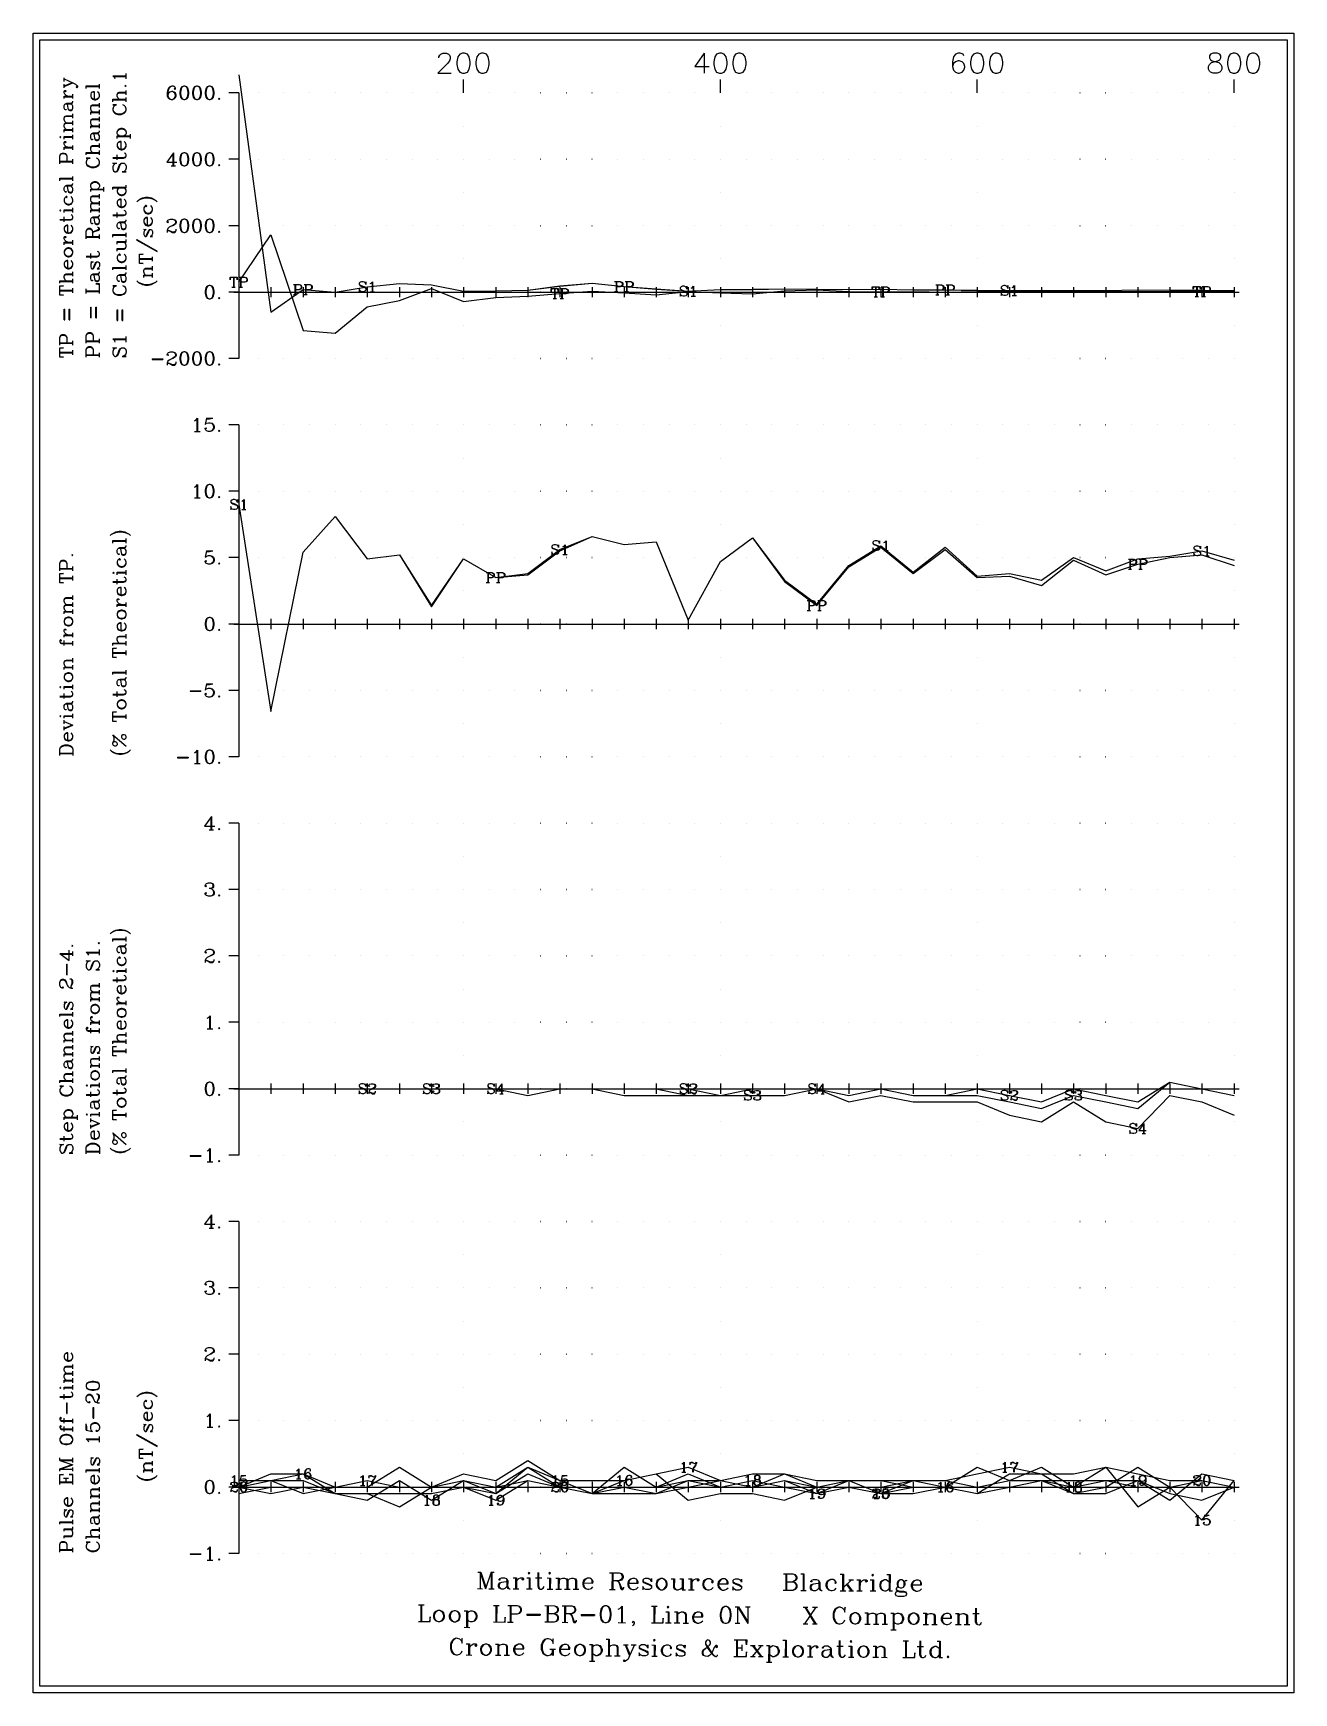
# Model space of a CAD drawing. Extents: x 10 to 200, y 0 to 250.
import ezdxf

# ---------------------------------------------------------------- set-up
doc = ezdxf.new("R2010")
doc.units = 0
doc.linetypes.add('1', pattern=[0])
for name, color, linetype in [('1', 7, '1'), ('2', 7, '1'), ('3', 7, '1')]:
    doc.layers.add(name, color=color, linetype=linetype)

msp = doc.modelspace()

# ---------------------------------------------------------------- linework, layer by layer
at = {"layer": '1'}
for p, q in [((111.15, 247), (111.15, 244)), ((14.67, 242.71), (14.67, 243.29)), ((14.67, 241.95), (16, 242.52)), ((14.67, 242.05), (15.81, 242.52)), ((22.1, 243.48), (24, 243.48)), ((24, 243.1), (24, 243.95)), ((74.87, 241), (74.87, 243)), ((113.58, 241), (113.58, 243)), ((152.29, 241), (152.29, 243)), ((191, 241), (191, 243)), ((14.67, 241.76), (14.67, 242.33)), ((14.67, 240.52), (16, 240.52)), ((14.67, 240.14), (14.67, 240.52)), ((14.67, 240.43), (16, 240.43)), ((16, 240.14), (16, 240.81)), ((18, 242.05), (20, 242.05)), ((18, 241.67), (18, 242.05)), ((18, 241.95), (20, 241.95)), ((20, 241.67), (20, 242.33)), ((22, 240.05), (24, 240.05)), ((22, 239.67), (22, 240.05)), ((24, 240.71), (24, 241.38)), ((24, 239.67), (24, 240.33)), ((41, 241), (39.5, 241)), ((41, 241), (41, 201)), ((16, 237.19), (16, 237.86)), ((18.67, 238.14), (20, 238.14)), ((18.67, 237.76), (18.67, 238.14)), ((18.67, 238.05), (20, 238.05)), ((20, 238.81), (20, 239.48)), ((20, 237.76), (20, 238.43)), ((22, 239.95), (24, 239.95)), ((14.67, 235.48), (16, 235.48)), ((14.67, 235.1), (14.67, 235.48)), ((14.67, 235.38), (16, 235.38)), ((16, 236.14), (16, 236.81)), ((16, 235.1), (16, 235.76)), ((18.67, 236.05), (20, 236.05)), ((18.67, 235.67), (18.67, 236.05)), ((18.67, 235.95), (20, 235.95)), ((20, 236.71), (20, 237.38)), ((20, 235.67), (20, 236.33)), ((14.67, 234.43), (16, 234.43)), ((14.67, 234.05), (14.67, 234.43)), ((14.67, 234.33), (16, 234.33)), ((14.67, 232.81), (16, 232.81)), ((14.67, 232.43), (14.67, 232.81)), ((14.67, 232.71), (16, 232.71)), ((16, 234.05), (16, 234.71)), ((16, 232.43), (16, 233.1)), ((20, 232.71), (20, 233.38)), ((22.67, 234.52), (24.67, 234.52)), ((22.67, 234.14), (22.67, 234.52)), ((22.67, 234.43), (24.67, 234.43)), ((24.67, 234.14), (24.67, 234.81)), ((14, 230.71), (16, 230.71)), ((14, 230.62), (16, 230.62)), ((16, 230.33), (16, 231)), ((18, 232.05), (20, 232.05)), ((18, 231.67), (18, 232.05)), ((18, 231.95), (20, 231.95)), ((20, 231.67), (20, 232.33)), ((22.67, 230.9), (22.67, 231.67)), ((30.79, 230), (31.45, 230)), ((31.07, 231.81), (31.07, 230)), ((31.17, 232), (31.17, 230)), ((41, 231), (39.5, 231)), ((14, 228.14), (16, 228.14)), ((14, 227.76), (14, 228.14)), ((14, 228.05), (16, 228.05)), ((16, 227.76), (16, 228.43)), ((18.67, 226.52), (20.67, 226.52)), ((18.67, 226.14), (18.67, 226.52)), ((18.67, 226.43), (20.67, 226.43)), ((20, 225.1), (20, 225.76)), ((20.67, 226.14), (20.67, 226.81)), ((22, 226.81), (24, 226.81)), ((22, 226.43), (22, 226.81)), ((22, 226.71), (24, 226.71)), ((24, 226.71), (24, 227.1)), ((14.67, 223.38), (16, 223.38)), ((14.67, 223), (14.67, 223.38)), ((14.67, 223.29), (16, 223.29)), ((16, 223), (16, 223.67)), ((18.67, 223.38), (20, 223.38)), ((18.67, 223), (18.67, 223.38)), ((18.67, 223.29), (20, 223.29)), ((20, 224.05), (20, 224.71)), ((20, 223), (20, 223.67)), ((22.67, 222.24), (22.67, 223)), ((14.67, 221.57), (14.67, 222.33)), ((41, 221), (39.5, 221)), ((14.67, 218.52), (16, 218.52)), ((14.67, 218.14), (14.67, 218.52)), ((14.67, 218.43), (16, 218.43)), ((16, 218.14), (16, 218.81)), ((18, 219.38), (20, 219.38)), ((18, 219.29), (20, 219.29)), ((20, 219), (20, 219.67)), ((22, 219.67), (24, 219.67)), ((22, 219.29), (22, 219.67)), ((22, 219.57), (24, 219.57)), ((22.67, 218.62), (24, 218.62)), ((22.67, 218.24), (22.67, 218.62)), ((22.67, 218.52), (24, 218.52)), ((22.67, 217.19), (22.67, 217.57)), ((24, 219.29), (24, 219.95)), ((24, 218.52), (24, 218.9)), ((18.67, 216.05), (18.67, 216.81)), ((24, 214.33), (24, 215)), ((26, 216.05), (28, 216.05)), ((26, 215.95), (28, 215.95)), ((28, 215.67), (28, 216.33)), ((14, 212.71), (16, 212.71)), ((14, 212.33), (14, 212.71)), ((14, 212.62), (16, 212.62)), ((16, 213.38), (16, 214.05)), ((16, 212.33), (16, 213)), ((22, 214.71), (24, 214.71)), ((22, 214.33), (22, 214.71)), ((22, 214.62), (24, 214.62)), ((26.67, 213.57), (28, 213.57)), ((26.67, 213.19), (26.67, 213.57)), ((26.67, 213.48), (28, 213.48)), ((28, 214.24), (28, 214.9)), ((28, 213.19), (28, 213.86)), ((40.18, 213.26), (40.18, 211.76)), ((40.25, 213.26), (40.25, 211.76)), ((41.25, 213.26), (41.25, 211.76)), ((41.32, 213.26), (41.32, 211.76)), ((97.85, 212.59), (97.85, 211.09)), ((97.92, 212.59), (97.92, 211.09)), ((99.42, 212.59), (99.42, 211.09)), ((99.49, 212.59), (99.49, 211.09)), ((14, 211.29), (16, 211.29)), ((14, 211.19), (16, 211.19)), ((16, 210.9), (16, 211.57)), ((18, 210.81), (18, 211.48)), ((18, 211.19), (20, 211.19)), ((18, 211.1), (20, 211.1)), ((41, 211), (39.5, 211)), ((39.96, 211.76), (40.46, 211.76)), ((40.24, 211), (41.76, 211)), ((41, 211.76), (41, 210.24)), ((41.04, 211.76), (41.54, 211.76)), ((45.08, 211), (46.6, 211)), ((45.84, 211.76), (45.84, 210.24)), ((49.25, 210.65), (49.75, 210.65)), ((49.46, 212.15), (49.46, 210.65)), ((49.53, 212.15), (49.53, 210.65)), ((49.92, 211), (51.44, 211)), ((50.68, 211.76), (50.68, 210.24)), ((50.82, 210.65), (51.32, 210.65)), ((51.03, 212.15), (51.03, 210.65)), ((51.11, 212.15), (51.11, 210.65)), ((54.75, 211), (56.28, 211)), ((55.52, 211.76), (55.52, 210.24)), ((59.59, 211), (61.12, 211)), ((60.35, 211.76), (60.35, 210.24)), ((60.78, 211.06), (61.43, 211.06)), ((61.07, 212.48), (61.07, 211.06)), ((64.43, 211), (65.96, 211)), ((65.19, 211.76), (65.19, 210.24)), ((69.27, 211), (70.79, 211)), ((70.03, 211.76), (70.03, 210.24)), ((74.11, 211), (75.63, 211)), ((74.87, 211.76), (74.87, 210.24)), ((78.95, 211), (80.47, 211)), ((79.71, 211.76), (79.71, 210.24)), ((83.79, 211), (85.31, 211)), ((84.55, 211.76), (84.55, 210.24)), ((88.35, 210.03), (88.85, 210.03)), ((88.57, 211.53), (88.57, 210.03)), ((88.63, 211), (90.15, 211)), ((88.64, 211.53), (88.64, 210.03)), ((89.39, 211.76), (89.39, 210.24)), ((89.42, 210.03), (89.92, 210.03)), ((89.64, 211.53), (89.64, 210.03)), ((89.71, 211.53), (89.71, 210.03)), ((93.46, 211), (94.99, 211)), ((94.23, 211.76), (94.23, 210.24)), ((97.64, 211.09), (98.14, 211.09)), ((98.3, 211), (99.83, 211)), ((99.06, 211.76), (99.06, 210.24)), ((99.21, 211.09), (99.71, 211.09)), ((103.14, 211), (104.67, 211)), ((103.9, 211.76), (103.9, 210.24)), ((107.98, 211), (109.5, 211)), ((108.74, 211.76), (108.74, 210.24)), ((109.17, 210.37), (109.81, 210.37)), ((109.46, 211.8), (109.46, 210.37)), ((112.82, 211), (114.34, 211)), ((113.58, 211.76), (113.58, 210.24)), ((117.66, 211), (119.18, 211)), ((118.42, 211.76), (118.42, 210.24)), ((122.5, 211), (124.02, 211)), ((123.26, 211.76), (123.26, 210.24)), ((127.33, 211), (128.86, 211)), ((128.1, 211.76), (128.1, 210.24)), ((132.17, 211), (133.7, 211)), ((132.94, 211.76), (132.94, 210.24)), ((136.74, 210.28), (137.24, 210.28)), ((136.95, 211.78), (136.95, 210.28)), ((137.01, 211), (138.54, 211)), ((137.02, 211.78), (137.02, 210.28)), ((137.77, 211.76), (137.77, 210.24)), ((137.81, 210.28), (138.31, 210.28)), ((138.02, 211.78), (138.02, 210.28)), ((138.1, 211.78), (138.1, 210.28)), ((141.85, 211), (143.37, 211)), ((142.61, 211.76), (142.61, 210.24)), ((146.02, 210.57), (146.52, 210.57)), ((146.24, 212.07), (146.24, 210.57)), ((146.31, 212.07), (146.31, 210.57)), ((146.69, 211), (148.21, 211)), ((147.45, 211.76), (147.45, 210.24)), ((147.59, 210.57), (148.09, 210.57)), ((147.81, 212.07), (147.81, 210.57)), ((147.88, 212.07), (147.88, 210.57)), ((151.53, 211), (153.05, 211)), ((152.29, 211.76), (152.29, 210.24)), ((156.37, 211), (157.89, 211)), ((157.13, 211.76), (157.13, 210.24)), ((157.56, 210.47), (158.2, 210.47)), ((157.84, 211.9), (157.84, 210.47)), ((161.21, 211), (162.73, 211)), ((161.97, 211.76), (161.97, 210.24)), ((166.04, 211), (167.57, 211)), ((166.81, 211.76), (166.81, 210.24)), ((170.88, 211), (172.41, 211)), ((171.65, 211.76), (171.65, 210.24)), ((175.72, 211), (177.25, 211)), ((176.48, 211.76), (176.48, 210.24)), ((180.56, 211), (182.08, 211)), ((181.32, 211.76), (181.32, 210.24)), ((185.13, 210.35), (185.63, 210.35)), ((185.34, 211.85), (185.34, 210.35)), ((185.4, 211), (186.92, 211)), ((185.41, 211.85), (185.41, 210.35)), ((186.16, 211.76), (186.16, 210.24)), ((186.2, 210.35), (186.7, 210.35)), ((186.41, 211.85), (186.41, 210.35)), ((186.48, 211.85), (186.48, 210.35)), ((190.24, 211), (191.76, 211)), ((191, 211.76), (191, 210.24)), ((14, 203.38), (16, 203.38)), ((14, 203.29), (16, 203.29)), ((16, 203), (16, 203.67)), ((18, 203.67), (20, 203.67)), ((18, 203.57), (20, 203.57)), ((20, 203.29), (20, 203.95)), ((22.1, 203.86), (24, 203.86)), ((24, 203.48), (24, 204.33)), ((14, 201.95), (16, 201.95)), ((14, 201.86), (16, 201.86)), ((16, 201.57), (16, 202.24)), ((18, 201.57), (20, 201.57)), ((18, 201.48), (20, 201.48)), ((20, 201.19), (20, 201.86)), ((41, 201), (39.5, 201)), ((34.31, 190), (35.17, 190)), ((34.69, 191.9), (34.69, 190)), ((36.12, 192), (35.93, 191.05)), ((36.12, 192), (37.07, 192)), ((41, 191), (39.5, 191)), ((41, 191), (41, 141)), ((34.31, 180), (35.17, 180)), ((34.69, 181.9), (34.69, 180)), ((41, 181), (39.5, 181)), ((41.43, 178.25), (42.07, 178.25)), ((41.71, 179.68), (41.71, 178.25)), ((22, 173.57), (24, 173.57)), ((22, 173.19), (22, 173.57)), ((22, 173.48), (24, 173.48)), ((24, 173.19), (24, 173.86)), ((90.1, 172.88), (90.1, 171.45)), ((138.49, 173.48), (138.49, 172.05)), ((186.88, 172.68), (186.88, 171.25)), ((36.12, 172), (35.93, 171.05)), ((36.12, 172), (37.07, 172)), ((41, 171), (39.5, 171)), ((89.82, 171.45), (90.46, 171.45)), ((138.2, 172.05), (138.85, 172.05)), ((175.27, 170.75), (175.27, 169.25)), ((175.34, 170.75), (175.34, 169.25)), ((176.84, 170.75), (176.84, 169.25)), ((176.91, 170.75), (176.91, 169.25)), ((186.59, 171.25), (187.23, 171.25)), ((14, 169.38), (16, 169.38)), ((14, 169.29), (16, 169.29)), ((14, 167.95), (16, 167.95)), ((14, 167.86), (16, 167.86)), ((16, 169), (16, 169.67)), ((16, 167.57), (16, 168.24)), ((22.67, 168.81), (24, 168.81)), ((22.67, 168.43), (22.67, 168.81)), ((22.67, 168.71), (24, 168.71)), ((22.67, 167), (22.67, 167.76)), ((24, 168.43), (24, 169.1)), ((78.5, 168.75), (78.5, 167.25)), ((78.57, 168.75), (78.57, 167.25)), ((80.07, 168.75), (80.07, 167.25)), ((80.14, 168.75), (80.14, 167.25)), ((175.06, 169.25), (175.56, 169.25)), ((176.63, 169.25), (177.13, 169.25)), ((16, 164.62), (16, 165.29)), ((78.28, 167.25), (78.78, 167.25)), ((79.85, 167.25), (80.35, 167.25)), ((14.67, 162.9), (16, 162.9)), ((14.67, 162.52), (14.67, 162.9)), ((14.67, 162.81), (16, 162.81)), ((16, 163.57), (16, 164.24)), ((16, 162.52), (16, 163.19)), ((22.67, 163.95), (24, 163.95)), ((22.67, 163.57), (22.67, 163.95)), ((22.67, 163.86), (24, 163.86)), ((24, 163.57), (24, 164.24)), ((126.67, 163.05), (127.17, 163.05)), ((126.88, 164.55), (126.88, 163.05)), ((126.95, 164.55), (126.95, 163.05)), ((128.24, 163.05), (128.74, 163.05)), ((128.45, 164.55), (128.45, 163.05)), ((128.53, 164.55), (128.53, 163.05)), ((41, 161), (39.5, 161)), ((40.24, 161), (41.76, 161)), ((41, 161.76), (41, 160.24)), ((45.08, 161), (46.6, 161)), ((45.84, 161.76), (45.84, 160.24)), ((49.92, 161), (51.44, 161)), ((50.68, 161.76), (50.68, 160.24)), ((54.75, 161), (56.28, 161)), ((55.52, 161.76), (55.52, 160.24)), ((59.59, 161), (61.12, 161)), ((60.35, 161.76), (60.35, 160.24)), ((64.43, 161), (65.96, 161)), ((65.19, 161.76), (65.19, 160.24)), ((69.27, 161), (70.79, 161)), ((70.03, 161.76), (70.03, 160.24)), ((74.11, 161), (75.63, 161)), ((74.87, 161.76), (74.87, 160.24)), ((78.95, 161), (80.47, 161)), ((79.71, 161.76), (79.71, 160.24)), ((83.79, 161), (85.31, 161)), ((84.55, 161.76), (84.55, 160.24)), ((88.63, 161), (90.15, 161)), ((89.39, 161.76), (89.39, 160.24)), ((93.46, 161), (94.99, 161)), ((94.23, 161.76), (94.23, 160.24)), ((98.3, 161), (99.83, 161)), ((99.06, 161.76), (99.06, 160.24)), ((103.14, 161), (104.67, 161)), ((103.9, 161.76), (103.9, 160.24)), ((107.98, 161), (109.5, 161)), ((108.74, 161.76), (108.74, 160.24)), ((112.82, 161), (114.34, 161)), ((113.58, 161.76), (113.58, 160.24)), ((117.66, 161), (119.18, 161)), ((118.42, 161.76), (118.42, 160.24)), ((122.5, 161), (124.02, 161)), ((123.26, 161.76), (123.26, 160.24)), ((127.33, 161), (128.86, 161)), ((128.1, 161.76), (128.1, 160.24)), ((132.17, 161), (133.7, 161)), ((132.94, 161.76), (132.94, 160.24)), ((137.01, 161), (138.54, 161)), ((137.77, 161.76), (137.77, 160.24)), ((141.85, 161), (143.37, 161)), ((142.61, 161.76), (142.61, 160.24)), ((146.69, 161), (148.21, 161)), ((147.45, 161.76), (147.45, 160.24)), ((151.53, 161), (153.05, 161)), ((152.29, 161.76), (152.29, 160.24)), ((156.37, 161), (157.89, 161)), ((157.13, 161.76), (157.13, 160.24)), ((161.21, 161), (162.73, 161)), ((161.97, 161.76), (161.97, 160.24)), ((166.04, 161), (167.57, 161)), ((166.81, 161.76), (166.81, 160.24)), ((170.88, 161), (172.41, 161)), ((171.65, 161.76), (171.65, 160.24)), ((175.72, 161), (177.25, 161)), ((176.48, 161.76), (176.48, 160.24)), ((180.56, 161), (182.08, 161)), ((181.32, 161.76), (181.32, 160.24)), ((185.4, 161), (186.92, 161)), ((186.16, 161.76), (186.16, 160.24)), ((190.24, 161), (191.76, 161)), ((191, 161.76), (191, 160.24)), ((14.67, 159.38), (16, 159.38)), ((14.67, 159), (14.67, 159.38)), ((14.67, 159.29), (16, 159.29)), ((14.67, 157.76), (14.67, 158.52)), ((16, 159), (16, 159.67)), ((16, 157.76), (16, 158.43)), ((22, 158.14), (24, 158.14)), ((22, 157.76), (22, 158.14)), ((22, 158.05), (24, 158.05)), ((24, 158.81), (24, 159.48)), ((24, 157.76), (24, 158.43)), ((16, 155.19), (16, 155.86)), ((22, 156.71), (24, 156.71)), ((22, 156.62), (24, 156.62)), ((24, 156.33), (24, 157)), ((14.67, 154.52), (16, 154.52)), ((14.67, 154.14), (14.67, 154.52)), ((14.67, 154.43), (16, 154.43)), ((16, 154.14), (16, 154.81)), ((22, 153.76), (24, 153.76)), ((22, 153.38), (22, 153.76)), ((22, 153.67), (24, 153.67)), ((24, 153.38), (24, 154.05)), ((14.67, 151.57), (16, 151.57)), ((14.67, 151.19), (14.67, 151.57)), ((14.67, 151.48), (16, 151.48)), ((14.67, 149.76), (14.67, 150.52)), ((16, 151.19), (16, 151.86)), ((22.67, 150.05), (22.67, 150.81)), ((36.12, 152), (35.93, 151.05)), ((36.12, 152), (37.07, 152)), ((41, 151), (39.5, 151)), ((14.67, 147.19), (16, 147.19)), ((14.67, 146.81), (14.67, 147.19)), ((14.67, 147.1), (16, 147.1)), ((14.67, 145.95), (14.67, 146.52)), ((14.67, 146.33), (16, 145.76)), ((14.67, 145.19), (16, 145.76)), ((14.67, 145.29), (15.81, 145.76)), ((14.67, 145), (14.67, 145.57)), ((16, 146.81), (16, 147.48)), ((22, 147.1), (24, 147.1)), ((22, 147), (24, 147)), ((24, 146.71), (24, 147.38)), ((22, 144.33), (24, 142.62)), ((14, 141.57), (16, 141.57)), ((14, 141.48), (16, 141.48)), ((34.31, 140), (35.17, 140)), ((34.69, 141.9), (34.69, 140)), ((41, 141), (39.5, 141)), ((36.5, 130), (37.17, 130)), ((36.79, 131.81), (36.79, 130)), ((36.88, 132), (36.88, 130)), ((41, 131), (39.5, 131)), ((41, 131), (41, 81)), ((41, 121), (39.5, 121)), ((22, 113.57), (24, 113.57)), ((22, 113.19), (22, 113.57)), ((22, 113.48), (24, 113.48)), ((24, 113.19), (24, 113.86)), ((14, 111.38), (16, 111.38)), ((14.19, 111.29), (16, 111.29)), ((16, 111), (16, 111.67)), ((18.1, 111.48), (20, 111.48)), ((20, 111.1), (20, 111.95)), ((41, 111), (39.5, 111)), ((22.67, 108.81), (24, 108.81)), ((22.67, 108.43), (22.67, 108.81)), ((22.67, 108.71), (24, 108.71)), ((22.67, 107), (22.67, 107.76)), ((24, 108.43), (24, 109.1)), ((20, 106.24), (20, 106.9)), ((20, 105.19), (20, 105.86)), ((16, 101.86), (16, 102.52)), ((18.67, 104.52), (20, 104.52)), ((18.67, 104.14), (18.67, 104.52)), ((18.67, 104.43), (20, 104.43)), ((20, 104.14), (20, 104.81)), ((22.67, 103.95), (24, 103.95)), ((22.67, 103.57), (22.67, 103.95)), ((22.67, 103.86), (24, 103.86)), ((24, 103.57), (24, 104.24)), ((14, 102.24), (16, 102.24)), ((14, 101.86), (14, 102.24)), ((14, 102.14), (16, 102.14)), ((18.67, 101), (20, 101)), ((18.67, 100.62), (18.67, 101)), ((18.67, 100.9), (20, 100.9)), ((18.67, 99.38), (18.67, 100.14)), ((20, 100.62), (20, 101.29)), ((20, 99.38), (20, 100.05)), ((36.21, 100), (37.07, 100)), ((36.6, 101.9), (36.6, 100)), ((41, 101), (39.5, 101)), ((14.67, 98.33), (16, 98.33)), ((14.67, 97.95), (14.67, 98.33)), ((14.67, 98.24), (16, 98.24)), ((16, 99), (16, 99.67)), ((16, 97.95), (16, 98.62)), ((16, 96.9), (16, 97.57)), ((22, 98.14), (24, 98.14)), ((22, 97.76), (22, 98.14)), ((22, 98.05), (24, 98.05)), ((24, 98.81), (24, 99.48)), ((24, 97.76), (24, 98.43)), ((14.67, 96.24), (16, 96.24)), ((14.67, 95.86), (14.67, 96.24)), ((14.67, 96.14), (16, 96.14)), ((16, 95.86), (16, 96.52)), ((20, 95.19), (20, 95.86)), ((22, 96.71), (24, 96.71)), ((22, 96.62), (24, 96.62)), ((24, 96.33), (24, 97)), ((16, 92.9), (16, 93.57)), ((16, 91.86), (16, 92.52)), ((18.67, 94.52), (20, 94.52)), ((18.67, 94.14), (18.67, 94.52)), ((18.67, 94.43), (20, 94.43)), ((20, 94.14), (20, 94.81)), ((22, 93.76), (24, 93.76)), ((22, 93.38), (22, 93.76)), ((22, 93.67), (24, 93.67)), ((24, 93.38), (24, 94.05)), ((14, 92.24), (16, 92.24)), ((14, 91.86), (14, 92.24)), ((14, 92.14), (16, 92.14)), ((18.67, 91.57), (20, 91.57)), ((18.67, 91.19), (18.67, 91.57)), ((18.67, 91.48), (20, 91.48)), ((18.67, 89.76), (18.67, 90.52)), ((20, 91.19), (20, 91.86)), ((22.67, 90.05), (22.67, 90.81)), ((41, 91), (39.5, 91)), ((40.24, 91), (41.76, 91)), ((41, 91.76), (41, 90.24)), ((45.08, 91), (46.6, 91)), ((45.84, 91.76), (45.84, 90.24)), ((49.92, 91), (51.44, 91)), ((50.68, 91.76), (50.68, 90.24)), ((54.75, 91), (56.28, 91)), ((55.52, 91.76), (55.52, 90.24)), ((59.59, 91), (61.12, 91)), ((60.35, 91.76), (60.35, 90.24)), ((64.43, 91), (65.96, 91)), ((65.19, 91.76), (65.19, 90.24)), ((69.27, 91), (70.79, 91)), ((70.03, 91.76), (70.03, 90.24)), ((74.11, 91), (75.63, 91)), ((74.87, 91.76), (74.87, 90.24)), ((78.95, 91), (80.47, 91)), ((79.71, 91.76), (79.71, 90.24)), ((80.35, 90.25), (80.85, 90.25)), ((80.57, 91.61), (80.57, 90.25)), ((80.64, 91.75), (80.64, 90.25)), ((83.79, 91), (85.31, 91)), ((84.55, 91.76), (84.55, 90.24)), ((88.63, 91), (90.15, 91)), ((89.39, 91.76), (89.39, 90.24)), ((93.46, 91), (94.99, 91)), ((94.23, 91.76), (94.23, 90.24)), ((98.3, 91), (99.83, 91)), ((99.06, 91.76), (99.06, 90.24)), ((103.14, 91), (104.67, 91)), ((103.9, 91.76), (103.9, 90.24)), ((107.98, 91), (109.5, 91)), ((108.74, 91.76), (108.74, 90.24)), ((112.82, 91), (114.34, 91)), ((113.58, 91.76), (113.58, 90.24)), ((117.66, 91), (119.18, 91)), ((118.42, 91.76), (118.42, 90.24)), ((122.5, 91), (124.02, 91)), ((123.26, 91.76), (123.26, 90.24)), ((127.33, 91), (128.86, 91)), ((128.1, 91.76), (128.1, 90.24)), ((128.74, 90.25), (129.24, 90.25)), ((128.95, 91.61), (128.95, 90.25)), ((129.03, 91.75), (129.03, 90.25)), ((132.17, 91), (133.7, 91)), ((132.94, 91.76), (132.94, 90.24)), ((137.01, 91), (138.54, 91)), ((137.77, 91.76), (137.77, 90.24)), ((141.85, 91), (143.37, 91)), ((142.61, 91.76), (142.61, 90.24)), ((146.69, 91), (148.21, 91)), ((147.45, 91.76), (147.45, 90.24)), ((151.53, 91), (153.05, 91)), ((152.29, 91.76), (152.29, 90.24)), ((156.37, 91), (157.89, 91)), ((157.13, 91.76), (157.13, 90.24)), ((161.21, 91), (162.73, 91)), ((161.97, 91.76), (161.97, 90.24)), ((166.04, 91), (167.57, 91)), ((166.81, 91.76), (166.81, 90.24)), ((170.88, 91), (172.41, 91)), ((171.65, 91.76), (171.65, 90.24)), ((175.72, 91), (177.25, 91)), ((176.48, 91.76), (176.48, 90.24)), ((180.56, 91), (182.08, 91)), ((181.32, 91.76), (181.32, 90.24)), ((185.4, 91), (186.92, 91)), ((186.16, 91.76), (186.16, 90.24)), ((190.24, 91), (191.76, 91)), ((191, 91.76), (191, 90.24)), ((14.67, 86.71), (16.67, 86.71)), ((14.67, 86.33), (14.67, 86.71)), ((14.67, 86.62), (16.67, 86.62)), ((16.67, 86.33), (16.67, 87)), ((18.67, 87.19), (20, 87.19)), ((18.67, 86.81), (18.67, 87.19)), ((18.67, 87.1), (20, 87.1)), ((18.67, 85.95), (18.67, 86.52)), ((18.67, 86.33), (20, 85.76)), ((18.67, 85.19), (20, 85.76)), ((18.67, 85.29), (19.81, 85.76)), ((18.67, 85), (18.67, 85.57)), ((20, 86.81), (20, 87.48)), ((22, 87.1), (24, 87.1)), ((22, 87), (24, 87)), ((24, 86.71), (24, 87.38)), ((177.34, 85.61), (177.34, 84.25)), ((177.41, 85.75), (177.41, 84.25)), ((14.67, 83.1), (14.67, 83.86)), ((22, 84.33), (24, 82.62)), ((177.13, 84.25), (177.63, 84.25)), ((18, 81.57), (20, 81.57)), ((18, 81.48), (20, 81.48)), ((36.21, 80), (37.07, 80)), ((36.6, 81.9), (36.6, 80)), ((41, 81), (39.5, 81)), ((36.5, 70), (37.17, 70)), ((36.79, 71.81), (36.79, 70)), ((36.88, 72), (36.88, 70)), ((41, 71), (39.5, 71)), ((41, 71), (41, 21)), ((41, 61), (39.5, 61)), ((41, 51), (39.5, 51)), ((16, 48.81), (16, 49.48)), ((16, 47.76), (16, 48.43)), ((14.67, 47.1), (16, 47.1)), ((14.67, 46.71), (14.67, 47.1)), ((14.67, 47), (16, 47)), ((14.67, 46.05), (16, 46.05)), ((14.67, 45.67), (14.67, 46.05)), ((14.67, 45.95), (16, 45.95)), ((14.67, 44.24), (14.67, 45)), ((16, 46.71), (16, 47.38)), ((16, 45.67), (16, 46.33)), ((14.67, 40.62), (14.67, 41.38)), ((14.67, 39.38), (14.67, 40.14)), ((16, 40.62), (16, 41.29)), ((16, 39.38), (16, 40.05)), ((18, 39.57), (18, 40.52)), ((36.21, 40), (37.07, 40)), ((36.6, 41.9), (36.6, 40)), ((41, 41), (39.5, 41)), ((18, 39.57), (18.95, 39.38)), ((18.1, 38.14), (20, 38.14)), ((20, 37.76), (20, 38.62)), ((14, 35), (14, 35.38)), ((14, 35.1), (16, 35.1)), ((14, 35), (16, 34.33)), ((14, 35), (16, 35)), ((16, 34.71), (16, 35.38)), ((26, 36.05), (28, 36.05)), ((26, 35.95), (28, 35.95)), ((28, 35.67), (28, 36.33)), ((14, 33.76), (15.71, 34.33)), ((14, 33.67), (16, 34.33)), ((14, 33.38), (14, 33.76)), ((14, 33.67), (16, 33.67)), ((16, 33.38), (16, 33.95)), ((18, 33.57), (20, 33.57)), ((18, 33.19), (18, 33.57)), ((18, 33.48), (20, 33.48)), ((20, 33.19), (20, 33.86)), ((26.67, 33.57), (28, 33.57)), ((26.67, 33.19), (26.67, 33.57)), ((26.67, 33.48), (28, 33.48)), ((28, 34.24), (28, 34.9)), ((28, 33.19), (28, 33.86)), ((40.29, 32.68), (40.29, 31.25)), ((41.36, 32.75), (41.21, 32.04)), ((41.36, 32.75), (42.07, 32.75)), ((49.96, 33.68), (49.96, 32.25)), ((59.64, 32.68), (59.64, 31.25)), ((60.57, 32.75), (60.57, 32.32)), ((88.67, 32.68), (88.67, 31.25)), ((89.74, 32.75), (89.6, 32.04)), ((89.74, 32.75), (90.46, 32.75)), ((98.35, 32.68), (98.35, 31.25)), ((107.74, 33.25), (108.38, 33.25)), ((108.03, 34.68), (108.03, 33.25)), ((108.96, 34.75), (108.96, 34.32)), ((117.71, 32.68), (117.71, 31.25)), ((156.13, 33.25), (156.77, 33.25)), ((156.41, 34.68), (156.41, 33.25)), ((157.34, 34.75), (157.34, 34.32)), ((175.77, 32.68), (175.77, 31.25)), ((14, 31.76), (16, 31.76)), ((14, 31.67), (16, 31.67)), ((14.57, 32.33), (15.33, 32.33)), ((14.95, 31.76), (14.95, 32.33)), ((20, 30.33), (20, 31)), ((41, 31), (39.5, 31)), ((40, 31.25), (40.64, 31.25)), ((40.24, 31), (41.76, 31)), ((41, 31.76), (41, 30.24)), ((45.08, 31), (46.6, 31)), ((45.84, 31.76), (45.84, 30.24)), ((49.68, 32.25), (50.32, 32.25)), ((49.92, 31), (51.44, 31)), ((50.68, 31.76), (50.68, 30.24)), ((54.75, 31), (56.28, 31)), ((55.52, 31.76), (55.52, 30.24)), ((59.35, 31.25), (60, 31.25)), ((59.59, 31), (61.12, 31)), ((60.35, 31.76), (60.35, 30.24)), ((64.43, 31), (65.96, 31)), ((65.19, 31.76), (65.19, 30.24)), ((69.27, 31), (70.79, 31)), ((70.03, 31.76), (70.03, 30.24)), ((74.11, 31), (75.63, 31)), ((74.87, 31.76), (74.87, 30.24)), ((78.95, 31), (80.47, 31)), ((79.71, 31.76), (79.71, 30.24)), ((83.79, 31), (85.31, 31)), ((84.55, 31.76), (84.55, 30.24)), ((88.39, 31.25), (89.03, 31.25)), ((88.63, 31), (90.15, 31)), ((89.39, 31.76), (89.39, 30.24)), ((93.46, 31), (94.99, 31)), ((94.23, 31.76), (94.23, 30.24)), ((98.06, 31.25), (98.71, 31.25)), ((98.3, 31), (99.83, 31)), ((99.06, 31.76), (99.06, 30.24)), ((103.14, 31), (104.67, 31)), ((103.9, 31.76), (103.9, 30.24)), ((107.98, 31), (109.5, 31)), ((108.74, 31.76), (108.74, 30.24)), ((112.82, 31), (114.34, 31)), ((113.58, 31.76), (113.58, 30.24)), ((117.42, 31.25), (118.06, 31.25)), ((117.66, 31), (119.18, 31)), ((118.42, 31.76), (118.42, 30.24)), ((122.5, 31), (124.02, 31)), ((123.26, 31.76), (123.26, 30.24)), ((127.33, 31), (128.86, 31)), ((127.38, 30.68), (127.38, 29.25)), ((128.1, 31.76), (128.1, 30.24)), ((132.17, 31), (133.7, 31)), ((132.94, 31.76), (132.94, 30.24)), ((137.01, 31), (138.54, 31)), ((137.06, 30.68), (137.06, 29.25)), ((137.77, 31.76), (137.77, 30.24)), ((138.13, 30.75), (137.99, 30.04)), ((138.13, 30.75), (138.85, 30.75)), ((141.85, 31), (143.37, 31)), ((142.61, 31.76), (142.61, 30.24)), ((146.45, 30.25), (147.09, 30.25)), ((146.69, 31), (148.21, 31)), ((146.74, 31.68), (146.74, 30.25)), ((147.45, 31.76), (147.45, 30.24)), ((151.53, 31), (153.05, 31)), ((152.29, 31.76), (152.29, 30.24)), ((156.37, 31), (157.89, 31)), ((157.13, 31.76), (157.13, 30.24)), ((161.21, 31), (162.73, 31)), ((161.97, 31.76), (161.97, 30.24)), ((165.81, 30.25), (166.45, 30.25)), ((166.04, 31), (167.57, 31)), ((166.09, 31.68), (166.09, 30.25)), ((166.81, 31.76), (166.81, 30.24)), ((170.88, 31), (172.41, 31)), ((171.65, 31.76), (171.65, 30.24)), ((175.48, 31.25), (176.13, 31.25)), ((175.72, 31), (177.25, 31)), ((176.48, 31.76), (176.48, 30.24)), ((180.56, 31), (182.08, 31)), ((181.32, 31.76), (181.32, 30.24)), ((185.4, 31), (186.92, 31)), ((186.16, 31.76), (186.16, 30.24)), ((190.24, 31), (191.76, 31)), ((191, 31.76), (191, 30.24)), ((18.67, 29.67), (20, 29.67)), ((18.67, 29.29), (18.67, 29.67)), ((18.67, 29.57), (20, 29.57)), ((18.67, 27.57), (20, 27.57)), ((18.67, 27.19), (18.67, 27.57)), ((20, 29.29), (20, 29.95)), ((20, 28.24), (20, 28.9)), ((20, 27.19), (20, 27.86)), ((69.03, 28.25), (69.68, 28.25)), ((69.32, 29.68), (69.32, 28.25)), ((78.71, 28.25), (79.35, 28.25)), ((79, 29.68), (79, 28.25)), ((127.1, 29.25), (127.74, 29.25)), ((136.77, 29.25), (137.42, 29.25)), ((14, 25.76), (16, 25.76)), ((14, 25.38), (14, 25.76)), ((14, 25.67), (16, 25.67)), ((16, 25.38), (16, 26.05)), ((16, 24.62), (16, 25)), ((18.67, 27.48), (20, 27.48)), ((185.16, 25.25), (185.8, 25.25)), ((185.45, 26.68), (185.45, 25.25)), ((186.52, 26.75), (186.38, 26.04)), ((186.52, 26.75), (187.23, 26.75)), ((14.67, 24.71), (16, 24.71)), ((14.67, 24.33), (14.67, 24.71)), ((14.67, 24.62), (16, 24.62)), ((14.67, 23.29), (14.67, 23.67)), ((18, 23.57), (20, 23.57)), ((18, 23.19), (18, 23.57)), ((18, 23.48), (20, 23.48)), ((20, 24.24), (20, 24.9)), ((20, 23.19), (20, 23.86)), ((14, 21.57), (16, 21.57)), ((14, 21.48), (16, 21.48)), ((16, 21.19), (16, 21.86)), ((36.21, 20), (37.07, 20)), ((36.6, 21.9), (36.6, 20)), ((41, 21), (39.5, 21))]:
    msp.add_line(p, q, dxfattribs=at)
for points in [[(71.16, 246.29), (71.16, 246.43), (71.3, 246.71), (71.44, 246.86), (71.73, 247), (72.3, 247), (72.59, 246.86), (72.73, 246.71), (72.87, 246.43), (72.87, 246.14), (72.73, 245.86), (72.44, 245.43), (71.01, 244), (73.01, 244)], [(74.73, 247), (74.3, 246.86), (74.01, 246.43), (73.87, 245.71), (73.87, 245.29), (74.01, 244.57), (74.3, 244.14), (74.73, 244), (75.01, 244), (75.44, 244.14), (75.73, 244.57), (75.87, 245.29), (75.87, 245.71), (75.73, 246.43), (75.44, 246.86), (75.01, 247), (74.73, 247)], [(77.59, 247), (77.16, 246.86), (76.87, 246.43), (76.73, 245.71), (76.73, 245.29), (76.87, 244.57), (77.16, 244.14), (77.59, 244), (77.87, 244), (78.3, 244.14), (78.59, 244.57), (78.73, 245.29), (78.73, 245.71), (78.59, 246.43), (78.3, 246.86), (77.87, 247), (77.59, 247)], [(111.15, 247), (109.72, 245), (111.87, 245)], [(113.44, 247), (113.01, 246.86), (112.72, 246.43), (112.58, 245.71), (112.58, 245.29), (112.72, 244.57), (113.01, 244.14), (113.44, 244), (113.72, 244), (114.15, 244.14), (114.44, 244.57), (114.58, 245.29), (114.58, 245.71), (114.44, 246.43), (114.15, 246.86), (113.72, 247), (113.44, 247)], [(116.29, 247), (115.87, 246.86), (115.58, 246.43), (115.44, 245.71), (115.44, 245.29), (115.58, 244.57), (115.87, 244.14), (116.29, 244), (116.58, 244), (117.01, 244.14), (117.29, 244.57), (117.44, 245.29), (117.44, 245.71), (117.29, 246.43), (117.01, 246.86), (116.58, 247), (116.29, 247)], [(150.29, 246.57), (150.15, 246.86), (149.72, 247), (149.43, 247), (149, 246.86), (148.72, 246.43), (148.58, 245.71), (148.58, 245), (148.72, 244.43), (149, 244.14), (149.43, 244), (149.58, 244), (150, 244.14), (150.29, 244.43), (150.43, 244.86), (150.43, 245), (150.29, 245.43), (150, 245.71), (149.58, 245.86), (149.43, 245.86), (149, 245.71), (148.72, 245.43), (148.58, 245)], [(152.15, 247), (151.72, 246.86), (151.43, 246.43), (151.29, 245.71), (151.29, 245.29), (151.43, 244.57), (151.72, 244.14), (152.15, 244), (152.43, 244), (152.86, 244.14), (153.15, 244.57), (153.29, 245.29), (153.29, 245.71), (153.15, 246.43), (152.86, 246.86), (152.43, 247), (152.15, 247)], [(155, 247), (154.58, 246.86), (154.29, 246.43), (154.15, 245.71), (154.15, 245.29), (154.29, 244.57), (154.58, 244.14), (155, 244), (155.29, 244), (155.72, 244.14), (156, 244.57), (156.15, 245.29), (156.15, 245.71), (156, 246.43), (155.72, 246.86), (155.29, 247), (155, 247)], [(187.86, 247), (187.43, 246.86), (187.29, 246.57), (187.29, 246.29), (187.43, 246), (187.71, 245.86), (188.29, 245.71), (188.71, 245.57), (189, 245.29), (189.14, 245), (189.14, 244.57), (189, 244.29), (188.86, 244.14), (188.43, 244), (187.86, 244), (187.43, 244.14), (187.29, 244.29), (187.14, 244.57), (187.14, 245), (187.29, 245.29), (187.57, 245.57), (188, 245.71), (188.57, 245.86), (188.86, 246), (189, 246.29), (189, 246.57), (188.86, 246.86), (188.43, 247), (187.86, 247)], [(190.86, 247), (190.43, 246.86), (190.14, 246.43), (190, 245.71), (190, 245.29), (190.14, 244.57), (190.43, 244.14), (190.86, 244), (191.14, 244), (191.57, 244.14), (191.86, 244.57), (192, 245.29), (192, 245.71), (191.86, 246.43), (191.57, 246.86), (191.14, 247), (190.86, 247)], [(193.71, 247), (193.29, 246.86), (193, 246.43), (192.86, 245.71), (192.86, 245.29), (193, 244.57), (193.29, 244.14), (193.71, 244), (194, 244), (194.43, 244.14), (194.71, 244.57), (194.86, 245.29), (194.86, 245.71), (194.71, 246.43), (194.43, 246.86), (194, 247), (193.71, 247)], [(14.67, 243.1), (16, 242.52), (16.38, 242.33), (16.57, 242.14), (16.67, 241.95), (16.67, 241.86), (16.57, 241.76), (16.48, 241.86), (16.57, 241.95)], [(22.38, 243.1), (22.29, 243.29), (22, 243.57), (24, 243.57)], [(41, 243.75), (45.84, 207.97), (50.68, 211.4), (55.52, 210.99), (60.35, 211.81), (65.19, 212.27), (70.03, 212.08), (74.87, 211.15), (79.71, 211.2), (84.55, 211.27), (89.39, 211.91), (94.23, 212.32), (99.06, 211.84), (103.9, 211.46), (108.74, 211.12), (113.58, 211.4), (118.42, 211.41), (123.26, 211.5), (128.1, 211.43), (132.94, 211.4), (137.77, 211.44), (142.61, 211.34), (147.45, 211.32), (152.29, 211.26), (157.13, 211.21), (161.97, 211.21), (166.81, 211.24), (171.65, 211.22), (176.48, 211.32), (181.32, 211.27), (186.16, 211.27), (191, 211.23)], [(41, 243.75), (45.84, 207.97), (50.68, 211.4), (55.52, 210.99), (60.35, 211.81), (65.19, 212.27), (70.03, 212.09), (74.87, 211.15), (79.71, 211.2), (84.55, 211.28), (89.39, 211.92), (94.23, 212.33), (99.06, 211.85), (103.9, 211.47), (108.74, 211.12), (113.58, 211.41), (118.42, 211.42), (123.26, 211.51), (128.1, 211.44), (132.94, 211.41), (137.77, 211.44), (142.61, 211.35), (147.45, 211.32), (152.29, 211.27), (157.13, 211.22), (161.97, 211.22), (166.81, 211.25), (171.65, 211.24), (176.48, 211.33), (181.32, 211.28), (186.16, 211.28), (191, 211.24)], [(15.24, 240.52), (14.95, 240.62), (14.76, 240.81), (14.67, 241), (14.67, 241.29), (14.76, 241.38), (14.86, 241.38), (14.95, 241.29), (14.86, 241.19), (14.76, 241.29)], [(19.24, 240.05), (19.24, 241.19), (19.05, 241.19), (18.86, 241.1), (18.76, 241), (18.67, 240.81), (18.67, 240.52), (18.76, 240.24), (18.95, 240.05), (19.24, 239.95), (19.43, 239.95), (19.71, 240.05), (19.9, 240.24), (20, 240.52), (20, 240.71), (19.9, 241), (19.71, 241.19)], [(18.67, 240.52), (18.76, 240.33), (18.95, 240.14), (19.24, 240.05), (19.43, 240.05), (19.71, 240.14), (19.9, 240.33), (20, 240.52)], [(19.24, 241.1), (18.95, 241.1), (18.76, 241)], [(22.95, 240.05), (22.76, 240.24), (22.67, 240.52), (22.67, 240.71), (22.76, 241), (22.95, 241.1), (24, 241.1)], [(22.67, 240.71), (22.76, 240.9), (22.95, 241), (24, 241)], [(23.81, 242.05), (23.9, 241.95), (24, 242.05), (23.9, 242.14), (23.81, 242.05)], [(31.36, 241.71), (31.26, 241.62), (31.36, 241.52), (31.45, 241.62), (31.45, 241.71), (31.36, 241.9), (31.17, 242), (30.88, 242), (30.6, 241.9), (30.4, 241.71), (30.31, 241.52), (30.21, 241.14), (30.21, 240.57), (30.31, 240.29), (30.5, 240.1), (30.79, 240), (30.98, 240), (31.26, 240.1), (31.45, 240.29), (31.55, 240.57), (31.55, 240.67), (31.45, 240.95), (31.26, 241.14), (30.98, 241.24), (30.88, 241.24), (30.6, 241.14), (30.4, 240.95), (30.31, 240.67)], [(30.88, 242), (30.69, 241.9), (30.5, 241.71), (30.4, 241.52), (30.31, 241.14), (30.31, 240.57), (30.4, 240.29), (30.6, 240.1), (30.79, 240)], [(30.98, 240), (31.17, 240.1), (31.36, 240.29), (31.45, 240.57), (31.45, 240.67), (31.36, 240.95), (31.17, 241.14), (30.98, 241.24)], [(32.69, 242), (32.4, 241.9), (32.21, 241.62), (32.12, 241.14), (32.12, 240.86), (32.21, 240.38), (32.4, 240.1), (32.69, 240), (32.88, 240), (33.17, 240.1), (33.36, 240.38), (33.45, 240.86), (33.45, 241.14), (33.36, 241.62), (33.17, 241.9), (32.88, 242), (32.69, 242)], [(32.69, 242), (32.5, 241.9), (32.4, 241.81), (32.31, 241.62), (32.21, 241.14), (32.21, 240.86), (32.31, 240.38), (32.4, 240.19), (32.5, 240.1), (32.69, 240)], [(32.88, 240), (33.07, 240.1), (33.17, 240.19), (33.26, 240.38), (33.36, 240.86), (33.36, 241.14), (33.26, 241.62), (33.17, 241.81), (33.07, 241.9), (32.88, 242)], [(34.6, 242), (34.31, 241.9), (34.12, 241.62), (34.02, 241.14), (34.02, 240.86), (34.12, 240.38), (34.31, 240.1), (34.6, 240), (34.79, 240), (35.07, 240.1), (35.26, 240.38), (35.36, 240.86), (35.36, 241.14), (35.26, 241.62), (35.07, 241.9), (34.79, 242), (34.6, 242)], [(34.6, 242), (34.4, 241.9), (34.31, 241.81), (34.21, 241.62), (34.12, 241.14), (34.12, 240.86), (34.21, 240.38), (34.31, 240.19), (34.4, 240.1), (34.6, 240)], [(34.79, 240), (34.98, 240.1), (35.07, 240.19), (35.17, 240.38), (35.26, 240.86), (35.26, 241.14), (35.17, 241.62), (35.07, 241.81), (34.98, 241.9), (34.79, 242)], [(36.5, 242), (36.21, 241.9), (36.02, 241.62), (35.93, 241.14), (35.93, 240.86), (36.02, 240.38), (36.21, 240.1), (36.5, 240), (36.69, 240), (36.98, 240.1), (37.17, 240.38), (37.26, 240.86), (37.26, 241.14), (37.17, 241.62), (36.98, 241.9), (36.69, 242), (36.5, 242)], [(36.5, 242), (36.31, 241.9), (36.21, 241.81), (36.12, 241.62), (36.02, 241.14), (36.02, 240.86), (36.12, 240.38), (36.21, 240.19), (36.31, 240.1), (36.5, 240)], [(36.69, 240), (36.88, 240.1), (36.98, 240.19), (37.07, 240.38), (37.17, 240.86), (37.17, 241.14), (37.07, 241.62), (36.98, 241.81), (36.88, 241.9), (36.69, 242)], [(38.02, 240.19), (37.93, 240.1), (38.02, 240), (38.12, 240.1), (38.02, 240.19)], [(14.86, 238.52), (14.95, 238.52), (14.95, 238.43), (14.86, 238.43), (14.76, 238.52), (14.67, 238.71), (14.67, 239.1), (14.76, 239.29), (14.86, 239.38), (15.05, 239.48), (15.71, 239.48), (15.9, 239.57), (16, 239.67)], [(14.95, 236.52), (14.76, 236.71), (14.67, 237), (14.67, 237.19), (14.76, 237.48), (14.95, 237.57), (16, 237.57)], [(14.86, 239.38), (15.71, 239.38), (15.9, 239.48), (16, 239.67), (16, 239.76)], [(15.05, 239.38), (15.14, 239.29), (15.24, 238.71), (15.33, 238.43), (15.52, 238.33), (15.71, 238.33), (15.9, 238.43), (16, 238.71), (16, 239), (15.9, 239.19), (15.71, 239.38)], [(15.24, 238.71), (15.33, 238.52), (15.52, 238.43), (15.71, 238.43), (15.9, 238.52), (16, 238.71)], [(18.95, 238.14), (18.76, 238.33), (18.67, 238.62), (18.67, 238.81), (18.76, 239.1), (18.95, 239.19), (20, 239.19)], [(18.67, 238.81), (18.76, 239), (18.95, 239.1), (20, 239.1)], [(22.29, 239.1), (22.57, 239.19), (22, 239.19), (22.29, 239.1), (22.1, 238.9), (22, 238.62), (22, 238.43), (22.1, 238.14), (22.29, 237.95), (22.48, 237.86), (22.76, 237.76), (23.24, 237.76), (23.52, 237.86), (23.71, 237.95), (23.9, 238.14), (24, 238.43), (24, 238.62), (23.9, 238.9), (23.71, 239.1), (23.52, 239.19)], [(22, 238.43), (22.1, 238.24), (22.29, 238.05), (22.48, 237.95), (22.76, 237.86), (23.24, 237.86), (23.52, 237.95), (23.71, 238.05), (23.9, 238.24), (24, 238.43)], [(14.67, 237.19), (14.76, 237.38), (14.95, 237.48), (16, 237.48)], [(14.95, 235.48), (14.76, 235.67), (14.67, 235.95), (14.67, 236.14), (14.76, 236.43), (14.95, 236.52), (16, 236.52)], [(14.67, 236.14), (14.76, 236.33), (14.95, 236.43), (16, 236.43)], [(18.95, 236.05), (18.76, 236.24), (18.67, 236.52), (18.67, 236.71), (18.76, 237), (18.95, 237.1), (20, 237.1)], [(18.67, 236.71), (18.76, 236.9), (18.95, 237), (20, 237)], [(18.86, 234.05), (18.95, 234.05), (18.95, 233.95), (18.86, 233.95), (18.76, 234.05), (18.67, 234.24), (18.67, 234.62), (18.76, 234.81), (18.86, 234.9), (19.05, 235), (19.71, 235), (19.9, 235.1), (20, 235.19)], [(18.86, 234.9), (19.71, 234.9), (19.9, 235), (20, 235.19), (20, 235.29)], [(22.95, 234.52), (22.76, 234.71), (22.67, 234.9), (22.67, 235.1), (22.76, 235.38), (22.95, 235.57), (23.24, 235.67), (23.43, 235.67), (23.71, 235.57), (23.9, 235.38), (24, 235.1), (24, 234.9), (23.9, 234.71), (23.71, 234.52)], [(22.67, 235.1), (22.76, 235.29), (22.95, 235.48), (23.24, 235.57), (23.43, 235.57), (23.71, 235.48), (23.9, 235.29), (24, 235.1)], [(14, 234.33), (14.1, 234.24), (14.19, 234.33), (14.1, 234.43), (14, 234.33)], [(15.24, 232.81), (14.95, 232.9), (14.76, 233.1), (14.67, 233.29), (14.67, 233.57), (14.76, 233.67), (14.86, 233.67), (14.95, 233.57), (14.86, 233.48), (14.76, 233.57)], [(18.95, 232.05), (18.76, 232.24), (18.67, 232.52), (18.67, 232.71), (18.76, 233), (18.95, 233.1), (20, 233.1)], [(18.67, 232.71), (18.76, 232.9), (18.95, 233), (20, 233)], [(19.05, 234.9), (19.14, 234.81), (19.24, 234.24), (19.33, 233.95), (19.52, 233.86), (19.71, 233.86), (19.9, 233.95), (20, 234.24), (20, 234.52), (19.9, 234.71), (19.71, 234.9)], [(19.24, 234.24), (19.33, 234.05), (19.52, 233.95), (19.71, 233.95), (19.9, 234.05), (20, 234.24)], [(23.24, 232.52), (23.24, 233.67), (23.05, 233.67), (22.86, 233.57), (22.76, 233.48), (22.67, 233.29), (22.67, 233), (22.76, 232.71), (22.95, 232.52), (23.24, 232.43), (23.43, 232.43), (23.71, 232.52), (23.9, 232.71), (24, 233), (24, 233.19), (23.9, 233.48), (23.71, 233.67)], [(22.67, 233), (22.76, 232.81), (22.95, 232.62), (23.24, 232.52), (23.43, 232.52), (23.71, 232.62), (23.9, 232.81), (24, 233)], [(23.24, 233.57), (22.95, 233.57), (22.76, 233.48)], [(14, 230.33), (14, 231.48), (14.1, 231.76), (14.19, 231.86), (14.38, 231.95), (14.67, 231.95), (14.86, 231.86), (14.95, 231.76), (15.05, 231.48), (15.05, 230.71)], [(14, 231.48), (14.1, 231.67), (14.19, 231.76), (14.38, 231.86), (14.67, 231.86), (14.86, 231.76), (14.95, 231.67), (15.05, 231.48)], [(18.29, 231.1), (18.57, 231.19), (18, 231.19), (18.29, 231.1), (18.1, 230.9), (18, 230.62), (18, 230.43), (18.1, 230.14), (18.29, 229.95), (18.48, 229.86), (18.76, 229.76), (19.24, 229.76), (19.52, 229.86), (19.71, 229.95), (19.9, 230.14), (20, 230.43), (20, 230.62), (19.9, 230.9), (19.71, 231.1), (19.52, 231.19)], [(18, 230.43), (18.1, 230.24), (18.29, 230.05), (18.48, 229.95), (18.76, 229.86), (19.24, 229.86), (19.52, 229.95), (19.71, 230.05), (19.9, 230.24), (20, 230.43)], [(22, 231.19), (23.62, 231.19), (23.9, 231.29), (24, 231.48), (24, 231.67), (23.9, 231.86), (23.71, 231.95)], [(22, 231.29), (23.62, 231.29), (23.9, 231.38), (24, 231.48)], [(22.29, 230.33), (22, 230.43), (22.57, 230.43), (22.29, 230.33), (22.1, 230.14), (22, 229.86), (22, 229.57), (22.1, 229.29), (22.29, 229.1), (22.48, 229.1), (22.67, 229.19), (22.76, 229.29), (22.86, 229.48), (23.05, 230.05), (23.14, 230.24), (23.33, 230.43)], [(22.48, 229.1), (22.67, 229.29), (22.76, 229.48), (22.95, 230.05), (23.05, 230.24), (23.14, 230.33), (23.33, 230.43), (23.71, 230.43), (23.9, 230.24), (24, 229.95), (24, 229.67), (23.9, 229.38), (23.71, 229.19), (23.43, 229.1), (24, 229.1), (23.71, 229.19)], [(31.17, 232), (30.12, 230.57), (31.64, 230.57)], [(32.69, 232), (32.4, 231.9), (32.21, 231.62), (32.12, 231.14), (32.12, 230.86), (32.21, 230.38), (32.4, 230.1), (32.69, 230), (32.88, 230), (33.17, 230.1), (33.36, 230.38), (33.45, 230.86), (33.45, 231.14), (33.36, 231.62), (33.17, 231.9), (32.88, 232), (32.69, 232)], [(32.69, 232), (32.5, 231.9), (32.4, 231.81), (32.31, 231.62), (32.21, 231.14), (32.21, 230.86), (32.31, 230.38), (32.4, 230.19), (32.5, 230.1), (32.69, 230)], [(32.88, 230), (33.07, 230.1), (33.17, 230.19), (33.26, 230.38), (33.36, 230.86), (33.36, 231.14), (33.26, 231.62), (33.17, 231.81), (33.07, 231.9), (32.88, 232)], [(34.6, 232), (34.31, 231.9), (34.12, 231.62), (34.02, 231.14), (34.02, 230.86), (34.12, 230.38), (34.31, 230.1), (34.6, 230), (34.79, 230), (35.07, 230.1), (35.26, 230.38), (35.36, 230.86), (35.36, 231.14), (35.26, 231.62), (35.07, 231.9), (34.79, 232), (34.6, 232)], [(34.6, 232), (34.4, 231.9), (34.31, 231.81), (34.21, 231.62), (34.12, 231.14), (34.12, 230.86), (34.21, 230.38), (34.31, 230.19), (34.4, 230.1), (34.6, 230)], [(34.79, 230), (34.98, 230.1), (35.07, 230.19), (35.17, 230.38), (35.26, 230.86), (35.26, 231.14), (35.17, 231.62), (35.07, 231.81), (34.98, 231.9), (34.79, 232)], [(36.5, 232), (36.21, 231.9), (36.02, 231.62), (35.93, 231.14), (35.93, 230.86), (36.02, 230.38), (36.21, 230.1), (36.5, 230), (36.69, 230), (36.98, 230.1), (37.17, 230.38), (37.26, 230.86), (37.26, 231.14), (37.17, 231.62), (36.98, 231.9), (36.69, 232), (36.5, 232)], [(36.5, 232), (36.31, 231.9), (36.21, 231.81), (36.12, 231.62), (36.02, 231.14), (36.02, 230.86), (36.12, 230.38), (36.21, 230.19), (36.31, 230.1), (36.5, 230)], [(36.69, 230), (36.88, 230.1), (36.98, 230.19), (37.07, 230.38), (37.17, 230.86), (37.17, 231.14), (37.07, 231.62), (36.98, 231.81), (36.88, 231.9), (36.69, 232)], [(38.02, 230.19), (37.93, 230.1), (38.02, 230), (38.12, 230.1), (38.02, 230.19)], [(18.95, 226.52), (18.76, 226.71), (18.67, 226.9), (18.67, 227.1), (18.76, 227.38), (18.95, 227.57), (19.24, 227.67), (19.43, 227.67), (19.71, 227.57), (19.9, 227.38), (20, 227.1), (20, 226.9), (19.9, 226.71), (19.71, 226.52)], [(18.67, 227.1), (18.76, 227.29), (18.95, 227.48), (19.24, 227.57), (19.43, 227.57), (19.71, 227.48), (19.9, 227.29), (20, 227.1)], [(14.86, 226.14), (14.95, 226.14), (14.95, 226.05), (14.86, 226.05), (14.76, 226.14), (14.67, 226.33), (14.67, 226.71), (14.76, 226.9), (14.86, 227), (15.05, 227.1), (15.71, 227.1), (15.9, 227.19), (16, 227.29)], [(14.95, 225.29), (15.05, 225.19), (15.14, 225.29), (15.05, 225.38), (14.95, 225.38), (14.76, 225.19), (14.67, 225), (14.67, 224.71), (14.76, 224.43), (14.95, 224.24), (15.24, 224.14), (15.43, 224.14), (15.71, 224.24), (15.9, 224.43), (16, 224.71), (16, 224.9), (15.9, 225.19), (15.71, 225.38)], [(14.86, 227), (15.71, 227), (15.9, 227.1), (16, 227.29), (16, 227.38)], [(15.05, 227), (15.14, 226.9), (15.24, 226.33), (15.33, 226.05), (15.52, 225.95), (15.71, 225.95), (15.9, 226.05), (16, 226.33), (16, 226.62), (15.9, 226.81), (15.71, 227)], [(15.24, 226.33), (15.33, 226.14), (15.52, 226.05), (15.71, 226.05), (15.9, 226.14), (16, 226.33)], [(18.95, 224.43), (18.76, 224.62), (18.67, 224.9), (18.67, 225.1), (18.76, 225.38), (18.95, 225.48), (20, 225.48)], [(18.67, 225.1), (18.76, 225.29), (18.95, 225.38), (20, 225.38)], [(22.95, 226.71), (22.76, 226.52), (22.67, 226.33), (22.67, 226.14), (22.76, 225.86), (22.95, 225.67), (23.24, 225.57), (23.43, 225.57), (23.71, 225.67), (23.9, 225.86), (24, 226.14), (24, 226.33), (23.9, 226.52), (23.71, 226.71)], [(22.67, 226.14), (22.76, 225.95), (22.95, 225.76), (23.24, 225.67), (23.43, 225.67), (23.71, 225.76), (23.9, 225.95), (24, 226.14)], [(23.24, 223.86), (23.24, 225), (23.05, 225), (22.86, 224.9), (22.76, 224.81), (22.67, 224.62), (22.67, 224.33), (22.76, 224.05), (22.95, 223.86), (23.24, 223.76), (23.43, 223.76), (23.71, 223.86), (23.9, 224.05), (24, 224.33), (24, 224.52), (23.9, 224.81), (23.71, 225)], [(25.62, 224.62), (25.81, 224.81), (26.1, 225), (26.48, 225.19), (26.95, 225.29), (27.33, 225.29), (27.81, 225.19), (28.19, 225), (28.48, 224.81), (28.67, 224.62)], [(25.81, 224.81), (26.19, 225), (26.48, 225.1), (26.95, 225.19), (27.33, 225.19), (27.81, 225.1), (28.1, 225), (28.48, 224.81)], [(14, 223.29), (14.1, 223.19), (14.19, 223.29), (14.1, 223.38), (14, 223.29)], [(14, 221.86), (15.62, 221.86), (15.9, 221.95), (16, 222.14), (16, 222.33), (15.9, 222.52), (15.71, 222.62)], [(14.67, 224.71), (14.76, 224.52), (14.95, 224.33), (15.24, 224.24), (15.43, 224.24), (15.71, 224.33), (15.9, 224.52), (16, 224.71)], [(18.95, 223.38), (18.76, 223.57), (18.67, 223.86), (18.67, 224.05), (18.76, 224.33), (18.95, 224.43), (20, 224.43)], [(18.67, 224.05), (18.76, 224.24), (18.95, 224.33), (20, 224.33)], [(18.86, 221.38), (18.95, 221.38), (18.95, 221.29), (18.86, 221.29), (18.76, 221.38), (18.67, 221.57), (18.67, 221.95), (18.76, 222.14), (18.86, 222.24), (19.05, 222.33), (19.71, 222.33), (19.9, 222.43), (20, 222.52)], [(18.86, 222.24), (19.71, 222.24), (19.9, 222.33), (20, 222.52), (20, 222.62)], [(22, 222.52), (23.62, 222.52), (23.9, 222.62), (24, 222.81), (24, 223), (23.9, 223.19), (23.71, 223.29)], [(22, 222.62), (23.62, 222.62), (23.9, 222.71), (24, 222.81)], [(22.67, 224.33), (22.76, 224.14), (22.95, 223.95), (23.24, 223.86), (23.43, 223.86), (23.71, 223.95), (23.9, 224.14), (24, 224.33)], [(23.24, 224.9), (22.95, 224.9), (22.76, 224.81)], [(26.95, 223.95), (27.05, 223.86), (27.14, 223.95), (27.05, 224.05), (26.95, 224.05), (26.76, 223.86), (26.67, 223.67), (26.67, 223.38), (26.76, 223.1), (26.95, 222.9), (27.24, 222.81), (27.43, 222.81), (27.71, 222.9), (27.9, 223.1), (28, 223.38), (28, 223.57), (27.9, 223.86), (27.71, 224.05)], [(26.67, 223.38), (26.76, 223.19), (26.95, 223), (27.24, 222.9), (27.43, 222.9), (27.71, 223), (27.9, 223.19), (28, 223.38)], [(14, 221.95), (15.62, 221.95), (15.9, 222.05), (16, 222.14)], [(15.24, 219.95), (15.24, 221.1), (15.05, 221.1), (14.86, 221), (14.76, 220.9), (14.67, 220.71), (14.67, 220.43), (14.76, 220.14), (14.95, 219.95), (15.24, 219.86), (15.43, 219.86), (15.71, 219.95), (15.9, 220.14), (16, 220.43), (16, 220.62), (15.9, 220.9), (15.71, 221.1)], [(14.67, 220.43), (14.76, 220.24), (14.95, 220.05), (15.24, 219.95), (15.43, 219.95), (15.71, 220.05), (15.9, 220.24), (16, 220.43)], [(15.24, 221), (14.95, 221), (14.76, 220.9)], [(18, 219), (18, 220.14), (18.1, 220.43), (18.19, 220.52), (18.38, 220.62), (18.57, 220.62), (18.76, 220.52), (18.86, 220.43), (18.95, 220.14), (18.95, 219.38)], [(18, 220.14), (18.1, 220.33), (18.19, 220.43), (18.38, 220.52), (18.57, 220.52), (18.76, 220.43), (18.86, 220.33), (18.95, 220.14)], [(18.95, 219.86), (19.05, 220.05), (19.14, 220.14), (19.81, 220.43), (19.9, 220.52), (19.9, 220.62), (19.81, 220.71)], [(19.05, 222.24), (19.14, 222.14), (19.24, 221.57), (19.33, 221.29), (19.52, 221.19), (19.71, 221.19), (19.9, 221.29), (20, 221.57), (20, 221.86), (19.9, 222.05), (19.71, 222.24)], [(19.05, 220.05), (19.24, 220.14), (19.9, 220.33), (20, 220.43), (20, 220.62), (19.81, 220.71), (19.71, 220.71)], [(19.24, 221.57), (19.33, 221.38), (19.52, 221.29), (19.71, 221.29), (19.9, 221.38), (20, 221.57)], [(22.86, 220.62), (22.95, 220.62), (22.95, 220.52), (22.86, 220.52), (22.76, 220.62), (22.67, 220.81), (22.67, 221.19), (22.76, 221.38), (22.86, 221.48), (23.05, 221.57), (23.71, 221.57), (23.9, 221.67), (24, 221.76)], [(22.86, 221.48), (23.71, 221.48), (23.9, 221.57), (24, 221.76), (24, 221.86)], [(23.05, 221.48), (23.14, 221.38), (23.24, 220.81), (23.33, 220.52), (23.52, 220.43), (23.71, 220.43), (23.9, 220.52), (24, 220.81), (24, 221.1), (23.9, 221.29), (23.71, 221.48)], [(23.24, 220.81), (23.33, 220.62), (23.52, 220.52), (23.71, 220.52), (23.9, 220.62), (24, 220.81)], [(27.24, 221.1), (27.24, 222.24), (27.05, 222.24), (26.86, 222.14), (26.76, 222.05), (26.67, 221.86), (26.67, 221.57), (26.76, 221.29), (26.95, 221.1), (27.24, 221), (27.43, 221), (27.71, 221.1), (27.9, 221.29), (28, 221.57), (28, 221.76), (27.9, 222.05), (27.71, 222.24)], [(26.67, 221.57), (26.76, 221.38), (26.95, 221.19), (27.24, 221.1), (27.43, 221.1), (27.71, 221.19), (27.9, 221.38), (28, 221.57)], [(26.86, 220.33), (26.67, 220.43), (27.05, 220.43), (26.86, 220.33), (26.76, 220.24), (26.67, 220.05), (26.67, 219.67), (26.76, 219.48), (26.86, 219.38), (27.05, 219.38), (27.14, 219.48), (27.24, 219.67), (27.43, 220.14), (27.52, 220.33), (27.62, 220.43)], [(27.24, 222.14), (26.95, 222.14), (26.76, 222.05)], [(26.95, 219.38), (27.05, 219.48), (27.14, 219.67), (27.33, 220.14), (27.43, 220.33), (27.52, 220.43), (27.81, 220.43), (27.9, 220.33), (28, 220.14), (28, 219.76), (27.9, 219.57), (27.81, 219.48), (27.62, 219.38), (28, 219.38), (27.81, 219.48)], [(30.31, 221.62), (30.4, 221.52), (30.31, 221.43), (30.21, 221.52), (30.21, 221.62), (30.31, 221.81), (30.4, 221.9), (30.69, 222), (31.07, 222), (31.36, 221.9), (31.45, 221.81), (31.55, 221.62), (31.55, 221.43), (31.45, 221.24), (31.17, 221.05), (30.69, 220.86), (30.5, 220.76), (30.31, 220.57), (30.21, 220.29), (30.21, 220)], [(30.21, 220.19), (30.31, 220.29), (30.5, 220.29), (30.98, 220.1), (31.26, 220.1), (31.45, 220.19), (31.55, 220.29)], [(30.5, 220.29), (30.98, 220), (31.36, 220), (31.45, 220.1), (31.55, 220.29), (31.55, 220.48)], [(31.07, 222), (31.26, 221.9), (31.36, 221.81), (31.45, 221.62), (31.45, 221.43), (31.36, 221.24), (31.07, 221.05), (30.69, 220.86)], [(32.69, 222), (32.4, 221.9), (32.21, 221.62), (32.12, 221.14), (32.12, 220.86), (32.21, 220.38), (32.4, 220.1), (32.69, 220), (32.88, 220), (33.17, 220.1), (33.36, 220.38), (33.45, 220.86), (33.45, 221.14), (33.36, 221.62), (33.17, 221.9), (32.88, 222), (32.69, 222)], [(32.69, 222), (32.5, 221.9), (32.4, 221.81), (32.31, 221.62), (32.21, 221.14), (32.21, 220.86), (32.31, 220.38), (32.4, 220.19), (32.5, 220.1), (32.69, 220)], [(32.88, 220), (33.07, 220.1), (33.17, 220.19), (33.26, 220.38), (33.36, 220.86), (33.36, 221.14), (33.26, 221.62), (33.17, 221.81), (33.07, 221.9), (32.88, 222)], [(34.6, 222), (34.31, 221.9), (34.12, 221.62), (34.02, 221.14), (34.02, 220.86), (34.12, 220.38), (34.31, 220.1), (34.6, 220), (34.79, 220), (35.07, 220.1), (35.26, 220.38), (35.36, 220.86), (35.36, 221.14), (35.26, 221.62), (35.07, 221.9), (34.79, 222), (34.6, 222)], [(34.6, 222), (34.4, 221.9), (34.31, 221.81), (34.21, 221.62), (34.12, 221.14), (34.12, 220.86), (34.21, 220.38), (34.31, 220.19), (34.4, 220.1), (34.6, 220)], [(34.79, 220), (34.98, 220.1), (35.07, 220.19), (35.17, 220.38), (35.26, 220.86), (35.26, 221.14), (35.17, 221.62), (35.07, 221.81), (34.98, 221.9), (34.79, 222)], [(36.5, 222), (36.21, 221.9), (36.02, 221.62), (35.93, 221.14), (35.93, 220.86), (36.02, 220.38), (36.21, 220.1), (36.5, 220), (36.69, 220), (36.98, 220.1), (37.17, 220.38), (37.26, 220.86), (37.26, 221.14), (37.17, 221.62), (36.98, 221.9), (36.69, 222), (36.5, 222)], [(36.5, 222), (36.31, 221.9), (36.21, 221.81), (36.12, 221.62), (36.02, 221.14), (36.02, 220.86), (36.12, 220.38), (36.21, 220.19), (36.31, 220.1), (36.5, 220)], [(36.69, 220), (36.88, 220.1), (36.98, 220.19), (37.07, 220.38), (37.17, 220.86), (37.17, 221.14), (37.07, 221.62), (36.98, 221.81), (36.88, 221.9), (36.69, 222)], [(38.02, 220.19), (37.93, 220.1), (38.02, 220), (38.12, 220.1), (38.02, 220.19)], [(15.24, 218.52), (14.95, 218.62), (14.76, 218.81), (14.67, 219), (14.67, 219.29), (14.76, 219.38), (14.86, 219.38), (14.95, 219.29), (14.86, 219.19), (14.76, 219.29)], [(14.67, 216.9), (14.76, 216.62), (14.95, 216.43), (15.24, 216.33), (15.43, 216.33), (15.71, 216.43), (15.9, 216.62), (16, 216.9), (16, 217.1), (15.9, 217.38), (15.71, 217.57), (15.43, 217.67), (15.24, 217.67), (14.95, 217.57), (14.76, 217.38), (14.67, 217.1), (14.67, 216.9)], [(16, 217.1), (15.9, 217.29), (15.71, 217.48), (15.43, 217.57), (15.24, 217.57), (14.95, 217.48), (14.76, 217.29), (14.67, 217.1)], [(22.67, 217.48), (23.71, 217.48), (23.9, 217.57), (24, 217.86), (24, 218.05), (23.9, 218.33), (23.71, 218.52)], [(22.67, 217.57), (23.71, 217.57), (23.9, 217.67), (24, 217.86)], [(25.62, 218.81), (25.62, 218.9), (28.67, 217.19)], [(25.62, 218.81), (28.67, 217.1), (28.67, 217.19)], [(41, 212.51), (45.84, 219.62), (50.68, 205.21), (55.52, 204.81), (60.35, 208.76), (65.19, 209.73), (70.03, 211.56), (74.87, 209.57), (79.71, 210.2), (84.55, 210.38), (89.39, 210.78), (94.23, 211.15), (99.06, 210.9), (103.9, 210.59), (108.74, 211.08), (113.58, 210.88), (118.42, 210.75), (123.26, 211.2), (128.1, 211.32), (132.94, 211.07), (137.77, 211.03), (142.61, 211.1), (147.45, 210.99), (152.29, 211.07), (157.13, 211.03), (161.97, 211.07), (166.81, 211.03), (171.65, 211.08), (176.48, 211.15), (181.32, 211.1), (186.16, 211.1), (191, 211.1)], [(14.67, 216.9), (14.76, 216.71), (14.95, 216.52), (15.24, 216.43), (15.43, 216.43), (15.71, 216.52), (15.9, 216.71), (16, 216.9)], [(15.24, 214.62), (15.24, 215.76), (15.05, 215.76), (14.86, 215.67), (14.76, 215.57), (14.67, 215.38), (14.67, 215.1), (14.76, 214.81), (14.95, 214.62), (15.24, 214.52), (15.43, 214.52), (15.71, 214.62), (15.9, 214.81), (16, 215.1), (16, 215.29), (15.9, 215.57), (15.71, 215.76)], [(14.67, 215.1), (14.76, 214.9), (14.95, 214.71), (15.24, 214.62), (15.43, 214.62), (15.71, 214.71), (15.9, 214.9), (16, 215.1)], [(15.24, 215.67), (14.95, 215.67), (14.76, 215.57)], [(18, 216.33), (19.62, 216.33), (19.9, 216.43), (20, 216.62), (20, 216.81), (19.9, 217), (19.71, 217.1)], [(18, 216.43), (19.62, 216.43), (19.9, 216.52), (20, 216.62)], [(18.86, 215.48), (18.67, 215.57), (19.05, 215.57), (18.86, 215.48), (18.76, 215.38), (18.67, 215.19), (18.67, 214.81), (18.76, 214.62), (18.86, 214.52), (19.05, 214.52), (19.14, 214.62), (19.24, 214.81), (19.43, 215.29), (19.52, 215.48), (19.62, 215.57)], [(18.95, 214.52), (19.05, 214.62), (19.14, 214.81), (19.33, 215.29), (19.43, 215.48), (19.52, 215.57), (19.81, 215.57), (19.9, 215.48), (20, 215.29), (20, 214.9), (19.9, 214.71), (19.81, 214.62), (19.62, 214.52), (20, 214.52), (19.81, 214.62)], [(22.95, 216.62), (23.05, 216.52), (23.14, 216.62), (23.05, 216.71), (22.95, 216.71), (22.76, 216.52), (22.67, 216.33), (22.67, 216.05), (22.76, 215.76), (22.95, 215.57), (23.24, 215.48), (23.43, 215.48), (23.71, 215.57), (23.9, 215.76), (24, 216.05), (24, 216.24), (23.9, 216.52), (23.71, 216.71)], [(22.67, 216.05), (22.76, 215.86), (22.95, 215.67), (23.24, 215.57), (23.43, 215.57), (23.71, 215.67), (23.9, 215.86), (24, 216.05)], [(26, 215.38), (26.57, 215.29), (26, 215.29), (26, 216.71), (26.57, 216.71), (26, 216.62)], [(14.95, 212.71), (14.76, 212.9), (14.67, 213.19), (14.67, 213.38), (14.76, 213.67), (14.95, 213.76), (16, 213.76)], [(14.67, 213.38), (14.76, 213.57), (14.95, 213.67), (16, 213.67)], [(18.86, 212.81), (18.95, 212.81), (18.95, 212.71), (18.86, 212.71), (18.76, 212.81), (18.67, 213), (18.67, 213.38), (18.76, 213.57), (18.86, 213.67), (19.05, 213.76), (19.71, 213.76), (19.9, 213.86), (20, 213.95)], [(18.86, 213.67), (19.71, 213.67), (19.9, 213.76), (20, 213.95), (20, 214.05)], [(19.05, 213.67), (19.14, 213.57), (19.24, 213), (19.33, 212.71), (19.52, 212.62), (19.71, 212.62), (19.9, 212.71), (20, 213), (20, 213.29), (19.9, 213.48), (19.71, 213.67)], [(19.24, 213), (19.33, 212.81), (19.52, 212.71), (19.71, 212.71), (19.9, 212.81), (20, 213)], [(22.86, 212.71), (22.95, 212.71), (22.95, 212.62), (22.86, 212.62), (22.76, 212.71), (22.67, 212.9), (22.67, 213.29), (22.76, 213.48), (22.86, 213.57), (23.05, 213.67), (23.71, 213.67), (23.9, 213.76), (24, 213.86)], [(22.86, 213.57), (23.71, 213.57), (23.9, 213.67), (24, 213.86), (24, 213.95)], [(23.05, 213.57), (23.14, 213.48), (23.24, 212.9), (23.33, 212.62), (23.52, 212.52), (23.71, 212.52), (23.9, 212.62), (24, 212.9), (24, 213.19), (23.9, 213.38), (23.71, 213.57)], [(23.24, 212.9), (23.33, 212.71), (23.52, 212.62), (23.71, 212.62), (23.9, 212.71), (24, 212.9)], [(25.62, 212.71), (25.81, 212.52), (26.1, 212.33), (26.48, 212.14), (26.95, 212.05), (27.33, 212.05), (27.81, 212.14), (28.19, 212.33), (28.48, 212.52), (28.67, 212.71)], [(25.81, 212.52), (26.19, 212.33), (26.48, 212.24), (26.95, 212.14), (27.33, 212.14), (27.81, 212.24), (28.1, 212.33), (28.48, 212.52)], [(26.95, 213.57), (26.76, 213.76), (26.67, 214.05), (26.67, 214.24), (26.76, 214.52), (26.95, 214.62), (28, 214.62)], [(26.67, 214.24), (26.76, 214.43), (26.95, 214.52), (28, 214.52)], [(39.75, 213.26), (39.68, 212.84), (39.68, 213.26), (40.75, 213.26), (40.75, 212.84), (40.68, 213.26)], [(41.04, 213.26), (41.89, 213.26), (42.11, 213.19), (42.18, 213.12), (42.25, 212.98), (42.25, 212.76), (42.18, 212.62), (42.11, 212.55), (41.89, 212.48), (41.32, 212.48)], [(41.89, 213.26), (42.04, 213.19), (42.11, 213.12), (42.18, 212.98), (42.18, 212.76), (42.11, 212.62), (42.04, 212.55), (41.89, 212.48)], [(60.07, 212.34), (60.14, 212.56), (60.14, 212.13), (60.07, 212.34), (59.93, 212.48), (59.71, 212.56), (59.5, 212.56), (59.28, 212.48), (59.14, 212.34), (59.14, 212.2), (59.21, 212.06), (59.28, 211.98), (59.43, 211.91), (59.85, 211.77), (60, 211.7), (60.14, 211.56)], [(60.78, 212.27), (60.93, 212.34), (61.14, 212.56), (61.14, 211.06)], [(97.64, 212.59), (98.49, 212.59), (98.71, 212.52), (98.78, 212.45), (98.85, 212.31), (98.85, 212.09), (98.78, 211.95), (98.71, 211.88), (98.49, 211.81), (97.92, 211.81)], [(98.49, 212.59), (98.64, 212.52), (98.71, 212.45), (98.78, 212.31), (98.78, 212.09), (98.71, 211.95), (98.64, 211.88), (98.49, 211.81)], [(99.21, 212.59), (100.06, 212.59), (100.28, 212.52), (100.35, 212.45), (100.42, 212.31), (100.42, 212.09), (100.35, 211.95), (100.28, 211.88), (100.06, 211.81), (99.49, 211.81)], [(100.06, 212.59), (100.21, 212.52), (100.28, 212.45), (100.35, 212.31), (100.35, 212.09), (100.28, 211.95), (100.21, 211.88), (100.06, 211.81)], [(14, 210.62), (14.57, 210.52), (14, 210.52), (14, 211.95), (14.57, 211.95), (14, 211.86)], [(20, 210.81), (20, 212.24), (19.43, 212.24), (20, 212.14)], [(22.29, 211.86), (22.57, 211.95), (22, 211.95), (22.29, 211.86), (22.1, 211.67), (22, 211.38), (22, 211.19), (22.1, 210.9), (22.29, 210.71), (22.48, 210.62), (22.76, 210.52), (23.24, 210.52), (23.52, 210.62), (23.71, 210.71), (23.9, 210.9), (24, 211.19), (24, 211.38), (23.9, 211.67), (23.71, 211.86), (23.52, 211.95)], [(22, 211.19), (22.1, 211), (22.29, 210.81), (22.48, 210.71), (22.76, 210.62), (23.24, 210.62), (23.52, 210.71), (23.71, 210.81), (23.9, 211), (24, 211.19)], [(36.5, 212), (36.21, 211.9), (36.02, 211.62), (35.93, 211.14), (35.93, 210.86), (36.02, 210.38), (36.21, 210.1), (36.5, 210), (36.69, 210), (36.98, 210.1), (37.17, 210.38), (37.26, 210.86), (37.26, 211.14), (37.17, 211.62), (36.98, 211.9), (36.69, 212), (36.5, 212)], [(36.5, 212), (36.31, 211.9), (36.21, 211.81), (36.12, 211.62), (36.02, 211.14), (36.02, 210.86), (36.12, 210.38), (36.21, 210.19), (36.31, 210.1), (36.5, 210)], [(36.69, 210), (36.88, 210.1), (36.98, 210.19), (37.07, 210.38), (37.17, 210.86), (37.17, 211.14), (37.07, 211.62), (36.98, 211.81), (36.88, 211.9), (36.69, 212)], [(38.02, 210.19), (37.93, 210.1), (38.02, 210), (38.12, 210.1), (38.02, 210.19)], [(41, 211), (45.84, 211), (50.68, 211), (55.52, 211), (60.35, 211), (65.19, 211), (70.03, 211), (74.87, 211), (79.71, 211), (84.55, 211), (89.39, 211), (94.23, 211), (99.06, 211), (103.9, 211), (108.74, 211), (113.58, 211), (118.42, 211), (123.26, 211), (128.1, 211), (132.94, 211), (137.77, 211), (142.61, 211), (147.45, 211), (152.29, 211), (157.13, 211), (161.97, 211), (166.81, 211), (171.65, 211), (176.48, 211), (181.32, 211), (186.16, 211), (191, 211)], [(49.25, 212.15), (50.11, 212.15), (50.32, 212.08), (50.39, 212.01), (50.46, 211.86), (50.46, 211.65), (50.39, 211.51), (50.32, 211.43), (50.11, 211.36), (49.53, 211.36)], [(50.11, 212.15), (50.25, 212.08), (50.32, 212.01), (50.39, 211.86), (50.39, 211.65), (50.32, 211.51), (50.25, 211.43), (50.11, 211.36)], [(50.82, 212.15), (51.68, 212.15), (51.89, 212.08), (51.96, 212.01), (52.03, 211.86), (52.03, 211.65), (51.96, 211.51), (51.89, 211.43), (51.68, 211.36), (51.11, 211.36)], [(51.68, 212.15), (51.82, 212.08), (51.89, 212.01), (51.96, 211.86), (51.96, 211.65), (51.89, 211.51), (51.82, 211.43), (51.68, 211.36)], [(59.14, 212.2), (59.28, 212.06), (59.43, 211.98), (59.85, 211.84), (60, 211.77), (60.07, 211.7), (60.14, 211.56), (60.14, 211.27), (60, 211.13), (59.78, 211.06), (59.57, 211.06), (59.35, 211.13), (59.21, 211.27), (59.14, 211.48), (59.14, 211.06), (59.21, 211.27)], [(88.14, 211.53), (88.07, 211.1), (88.07, 211.53), (89.14, 211.53), (89.14, 211.1), (89.07, 211.53)], [(89.42, 211.53), (90.28, 211.53), (90.49, 211.45), (90.57, 211.38), (90.64, 211.24), (90.64, 211.03), (90.57, 210.88), (90.49, 210.81), (90.28, 210.74), (89.71, 210.74)], [(90.28, 211.53), (90.42, 211.45), (90.49, 211.38), (90.57, 211.24), (90.57, 211.03), (90.49, 210.88), (90.42, 210.81), (90.28, 210.74)], [(108.46, 211.66), (108.53, 211.87), (108.53, 211.44), (108.46, 211.66), (108.31, 211.8), (108.1, 211.87), (107.88, 211.87), (107.67, 211.8), (107.53, 211.66), (107.53, 211.51), (107.6, 211.37), (107.67, 211.3), (107.81, 211.23), (108.24, 211.08), (108.38, 211.01), (108.53, 210.87)], [(107.53, 211.51), (107.67, 211.37), (107.81, 211.3), (108.24, 211.16), (108.38, 211.08), (108.46, 211.01), (108.53, 210.87), (108.53, 210.58), (108.38, 210.44), (108.17, 210.37), (107.96, 210.37), (107.74, 210.44), (107.6, 210.58), (107.53, 210.8), (107.53, 210.37), (107.6, 210.58)], [(109.17, 211.58), (109.31, 211.66), (109.53, 211.87), (109.53, 210.37)], [(136.52, 211.78), (136.45, 211.36), (136.45, 211.78), (137.52, 211.78), (137.52, 211.36), (137.45, 211.78)], [(137.81, 211.78), (138.67, 211.78), (138.88, 211.71), (138.95, 211.64), (139.02, 211.5), (139.02, 211.28), (138.95, 211.14), (138.88, 211.07), (138.67, 211), (138.1, 211)], [(138.67, 211.78), (138.81, 211.71), (138.88, 211.64), (138.95, 211.5), (138.95, 211.28), (138.88, 211.14), (138.81, 211.07), (138.67, 211)], [(146.02, 212.07), (146.88, 212.07), (147.09, 212), (147.17, 211.92), (147.24, 211.78), (147.24, 211.57), (147.17, 211.42), (147.09, 211.35), (146.88, 211.28), (146.31, 211.28)], [(146.88, 212.07), (147.02, 212), (147.09, 211.92), (147.17, 211.78), (147.17, 211.57), (147.09, 211.42), (147.02, 211.35), (146.88, 211.28)], [(147.59, 212.07), (148.45, 212.07), (148.67, 212), (148.74, 211.92), (148.81, 211.78), (148.81, 211.57), (148.74, 211.42), (148.67, 211.35), (148.45, 211.28), (147.88, 211.28)], [(148.45, 212.07), (148.59, 212), (148.67, 211.92), (148.74, 211.78), (148.74, 211.57), (148.67, 211.42), (148.59, 211.35), (148.45, 211.28)], [(156.84, 211.76), (156.91, 211.97), (156.91, 211.54), (156.84, 211.76), (156.7, 211.9), (156.49, 211.97), (156.27, 211.97), (156.06, 211.9), (155.91, 211.76), (155.91, 211.61), (155.99, 211.47), (156.06, 211.4), (156.2, 211.33), (156.63, 211.18), (156.77, 211.11), (156.91, 210.97)], [(155.91, 211.61), (156.06, 211.47), (156.2, 211.4), (156.63, 211.26), (156.77, 211.18), (156.84, 211.11), (156.91, 210.97), (156.91, 210.68), (156.77, 210.54), (156.56, 210.47), (156.34, 210.47), (156.13, 210.54), (155.99, 210.68), (155.91, 210.9), (155.91, 210.47), (155.99, 210.68)], [(157.56, 211.68), (157.7, 211.76), (157.91, 211.97), (157.91, 210.47)], [(184.91, 211.85), (184.84, 211.42), (184.84, 211.85), (185.91, 211.85), (185.91, 211.42), (185.84, 211.85)], [(186.2, 211.85), (187.05, 211.85), (187.27, 211.78), (187.34, 211.71), (187.41, 211.56), (187.41, 211.35), (187.34, 211.21), (187.27, 211.13), (187.05, 211.06), (186.48, 211.06)], [(187.05, 211.85), (187.2, 211.78), (187.27, 211.71), (187.34, 211.56), (187.34, 211.35), (187.27, 211.21), (187.2, 211.13), (187.05, 211.06)], [(14.67, 206.81), (14.67, 208.43), (14.76, 208.43)], [(14.67, 206.81), (14.76, 206.81), (14.76, 208.43)], [(15.43, 206.81), (15.43, 208.43), (15.52, 208.43)], [(15.43, 206.81), (15.52, 206.81), (15.52, 208.43)], [(18.67, 207.1), (18.67, 208.71), (18.76, 208.71)], [(18.67, 207.1), (18.76, 207.1), (18.76, 208.71)], [(19.43, 207.1), (19.43, 208.71), (19.52, 208.71)], [(19.43, 207.1), (19.52, 207.1), (19.52, 208.71)], [(22.67, 206.71), (22.67, 208.33), (22.76, 208.33)], [(22.67, 206.71), (22.76, 206.71), (22.76, 208.33)], [(23.43, 206.71), (23.43, 208.33), (23.52, 208.33)], [(23.43, 206.71), (23.52, 206.71), (23.52, 208.33)], [(14, 203), (14, 204.14), (14.1, 204.43), (14.19, 204.52), (14.38, 204.62), (14.67, 204.62), (14.86, 204.52), (14.95, 204.43), (15.05, 204.14), (15.05, 203.38)], [(14, 204.14), (14.1, 204.33), (14.19, 204.43), (14.38, 204.52), (14.67, 204.52), (14.86, 204.43), (14.95, 204.33), (15.05, 204.14)], [(14, 201.29), (14.57, 201.19), (14, 201.19), (14, 202.62), (14.57, 202.62), (14, 202.52)], [(18, 203.29), (18, 204.43), (18.1, 204.71), (18.19, 204.81), (18.38, 204.9), (18.67, 204.9), (18.86, 204.81), (18.95, 204.71), (19.05, 204.43), (19.05, 203.67)], [(18, 204.43), (18.1, 204.62), (18.19, 204.71), (18.38, 204.81), (18.67, 204.81), (18.86, 204.71), (18.95, 204.62), (19.05, 204.43)], [(18, 201.19), (18, 202.33), (18.1, 202.62), (18.19, 202.71), (18.38, 202.81), (18.67, 202.81), (18.86, 202.71), (18.95, 202.62), (19.05, 202.33), (19.05, 201.57)], [(18, 202.33), (18.1, 202.52), (18.19, 202.62), (18.38, 202.71), (18.67, 202.71), (18.86, 202.62), (18.95, 202.52), (19.05, 202.33)], [(22.38, 203.48), (22.29, 203.67), (22, 203.95), (24, 203.95)], [(22.29, 202.52), (22, 202.62), (22.57, 202.62), (22.29, 202.52), (22.1, 202.33), (22, 202.05), (22, 201.76), (22.1, 201.48), (22.29, 201.29), (22.48, 201.29), (22.67, 201.38), (22.76, 201.48), (22.86, 201.67), (23.05, 202.24), (23.14, 202.43), (23.33, 202.62)], [(22.48, 201.29), (22.67, 201.48), (22.76, 201.67), (22.95, 202.24), (23.05, 202.43), (23.14, 202.52), (23.33, 202.62), (23.71, 202.62), (23.9, 202.43), (24, 202.14), (24, 201.86), (23.9, 201.57), (23.71, 201.38), (23.43, 201.29), (24, 201.29), (23.71, 201.38)], [(27.93, 200.95), (29.55, 200.95), (29.55, 200.86)], [(27.93, 200.95), (27.93, 200.86), (29.55, 200.86)], [(30.31, 201.62), (30.4, 201.52), (30.31, 201.43), (30.21, 201.52), (30.21, 201.62), (30.31, 201.81), (30.4, 201.9), (30.69, 202), (31.07, 202), (31.36, 201.9), (31.45, 201.81), (31.55, 201.62), (31.55, 201.43), (31.45, 201.24), (31.17, 201.05), (30.69, 200.86), (30.5, 200.76), (30.31, 200.57), (30.21, 200.29), (30.21, 200)], [(30.21, 200.19), (30.31, 200.29), (30.5, 200.29), (30.98, 200.1), (31.26, 200.1), (31.45, 200.19), (31.55, 200.29)], [(30.5, 200.29), (30.98, 200), (31.36, 200), (31.45, 200.1), (31.55, 200.29), (31.55, 200.48)], [(31.07, 202), (31.26, 201.9), (31.36, 201.81), (31.45, 201.62), (31.45, 201.43), (31.36, 201.24), (31.07, 201.05), (30.69, 200.86)], [(32.69, 202), (32.4, 201.9), (32.21, 201.62), (32.12, 201.14), (32.12, 200.86), (32.21, 200.38), (32.4, 200.1), (32.69, 200), (32.88, 200), (33.17, 200.1), (33.36, 200.38), (33.45, 200.86), (33.45, 201.14), (33.36, 201.62), (33.17, 201.9), (32.88, 202), (32.69, 202)], [(32.69, 202), (32.5, 201.9), (32.4, 201.81), (32.31, 201.62), (32.21, 201.14), (32.21, 200.86), (32.31, 200.38), (32.4, 200.19), (32.5, 200.1), (32.69, 200)], [(32.88, 200), (33.07, 200.1), (33.17, 200.19), (33.26, 200.38), (33.36, 200.86), (33.36, 201.14), (33.26, 201.62), (33.17, 201.81), (33.07, 201.9), (32.88, 202)], [(34.6, 202), (34.31, 201.9), (34.12, 201.62), (34.02, 201.14), (34.02, 200.86), (34.12, 200.38), (34.31, 200.1), (34.6, 200), (34.79, 200), (35.07, 200.1), (35.26, 200.38), (35.36, 200.86), (35.36, 201.14), (35.26, 201.62), (35.07, 201.9), (34.79, 202), (34.6, 202)], [(34.6, 202), (34.4, 201.9), (34.31, 201.81), (34.21, 201.62), (34.12, 201.14), (34.12, 200.86), (34.21, 200.38), (34.31, 200.19), (34.4, 200.1), (34.6, 200)], [(34.79, 200), (34.98, 200.1), (35.07, 200.19), (35.17, 200.38), (35.26, 200.86), (35.26, 201.14), (35.17, 201.62), (35.07, 201.81), (34.98, 201.9), (34.79, 202)], [(36.5, 202), (36.21, 201.9), (36.02, 201.62), (35.93, 201.14), (35.93, 200.86), (36.02, 200.38), (36.21, 200.1), (36.5, 200), (36.69, 200), (36.98, 200.1), (37.17, 200.38), (37.26, 200.86), (37.26, 201.14), (37.17, 201.62), (36.98, 201.9), (36.69, 202), (36.5, 202)], [(36.5, 202), (36.31, 201.9), (36.21, 201.81), (36.12, 201.62), (36.02, 201.14), (36.02, 200.86), (36.12, 200.38), (36.21, 200.19), (36.31, 200.1), (36.5, 200)], [(36.69, 200), (36.88, 200.1), (36.98, 200.19), (37.07, 200.38), (37.17, 200.86), (37.17, 201.14), (37.07, 201.62), (36.98, 201.81), (36.88, 201.9), (36.69, 202)], [(38.02, 200.19), (37.93, 200.1), (38.02, 200), (38.12, 200.1), (38.02, 200.19)], [(34.31, 191.62), (34.5, 191.71), (34.79, 192), (34.79, 190)], [(35.93, 191.05), (36.12, 191.24), (36.4, 191.33), (36.69, 191.33), (36.98, 191.24), (37.17, 191.05), (37.26, 190.76), (37.26, 190.57), (37.17, 190.29), (36.98, 190.1), (36.69, 190), (36.4, 190), (36.12, 190.1), (36.02, 190.19), (35.93, 190.38), (35.93, 190.48), (36.02, 190.57), (36.12, 190.48), (36.02, 190.38)], [(36.12, 191.9), (36.6, 191.9), (37.07, 192)], [(36.69, 191.33), (36.88, 191.24), (37.07, 191.05), (37.17, 190.76), (37.17, 190.57), (37.07, 190.29), (36.88, 190.1), (36.69, 190)], [(38.02, 190.19), (37.93, 190.1), (38.02, 190), (38.12, 190.1), (38.02, 190.19)], [(34.31, 181.62), (34.5, 181.71), (34.79, 182), (34.79, 180)], [(36.5, 182), (36.21, 181.9), (36.02, 181.62), (35.93, 181.14), (35.93, 180.86), (36.02, 180.38), (36.21, 180.1), (36.5, 180), (36.69, 180), (36.98, 180.1), (37.17, 180.38), (37.26, 180.86), (37.26, 181.14), (37.17, 181.62), (36.98, 181.9), (36.69, 182), (36.5, 182)], [(36.5, 182), (36.31, 181.9), (36.21, 181.81), (36.12, 181.62), (36.02, 181.14), (36.02, 180.86), (36.12, 180.38), (36.21, 180.19), (36.31, 180.1), (36.5, 180)], [(36.69, 180), (36.88, 180.1), (36.98, 180.19), (37.07, 180.38), (37.17, 180.86), (37.17, 181.14), (37.07, 181.62), (36.98, 181.81), (36.88, 181.9), (36.69, 182)], [(38.02, 180.19), (37.93, 180.1), (38.02, 180), (38.12, 180.1), (38.02, 180.19)], [(40.71, 179.54), (40.79, 179.75), (40.79, 179.32), (40.71, 179.54), (40.57, 179.68), (40.36, 179.75), (40.14, 179.75), (39.93, 179.68), (39.79, 179.54), (39.79, 179.39), (39.86, 179.25), (39.93, 179.18), (40.07, 179.11), (40.5, 178.96), (40.64, 178.89), (40.79, 178.75)], [(39.79, 179.39), (39.93, 179.25), (40.07, 179.18), (40.5, 179.04), (40.64, 178.96), (40.71, 178.89), (40.79, 178.75), (40.79, 178.46), (40.64, 178.32), (40.43, 178.25), (40.21, 178.25), (40, 178.32), (39.86, 178.46), (39.79, 178.68), (39.79, 178.25), (39.86, 178.46)], [(41, 179), (45.84, 147.8), (50.68, 171.8), (55.52, 177.2), (60.35, 170.8), (65.19, 171.4), (70.03, 163.6), (74.87, 170.8), (79.71, 168), (84.55, 168.4), (89.39, 172), (94.23, 174.2), (99.06, 173), (103.9, 173.4), (108.74, 161.6), (113.58, 170.4), (118.42, 174), (123.26, 167.4), (128.1, 163.8), (132.94, 169.6), (137.77, 172.6), (142.61, 168.6), (147.45, 172.2), (152.29, 168), (157.13, 168.2), (161.97, 166.8), (166.81, 170.6), (171.65, 168.4), (176.48, 170), (181.32, 171), (186.16, 171.4), (191, 169.8)], [(41, 179), (45.84, 147.8), (50.68, 171.8), (55.52, 177.2), (60.35, 170.8), (65.19, 171.4), (70.03, 163.8), (74.87, 170.8), (79.71, 168), (84.55, 168.6), (89.39, 172.2), (94.23, 174.2), (99.06, 173), (103.9, 173.4), (108.74, 161.6), (113.58, 170.4), (118.42, 174), (123.26, 167.6), (128.1, 164), (132.94, 169.8), (137.77, 172.8), (142.61, 168.8), (147.45, 172.6), (152.29, 168.2), (157.13, 168.6), (161.97, 167.6), (166.81, 171), (171.65, 169), (176.48, 170.8), (181.32, 171.2), (186.16, 172), (191, 170.6)], [(41.43, 179.46), (41.57, 179.54), (41.79, 179.75), (41.79, 178.25)], [(21.62, 174.33), (21.81, 174.52), (22.1, 174.71), (22.48, 174.9), (22.95, 175), (23.33, 175), (23.81, 174.9), (24.19, 174.71), (24.48, 174.52), (24.67, 174.33)], [(21.81, 174.52), (22.19, 174.71), (22.48, 174.81), (22.95, 174.9), (23.33, 174.9), (23.81, 174.81), (24.1, 174.71), (24.48, 174.52)], [(22.86, 171.57), (22.95, 171.57), (22.95, 171.48), (22.86, 171.48), (22.76, 171.57), (22.67, 171.76), (22.67, 172.14), (22.76, 172.33), (22.86, 172.43), (23.05, 172.52), (23.71, 172.52), (23.9, 172.62), (24, 172.71)], [(22.86, 172.43), (23.71, 172.43), (23.9, 172.52), (24, 172.71), (24, 172.81)], [(89.1, 172.74), (89.17, 172.95), (89.17, 172.52), (89.1, 172.74), (88.96, 172.88), (88.74, 172.95), (88.53, 172.95), (88.32, 172.88), (88.17, 172.74), (88.17, 172.59), (88.24, 172.45), (88.32, 172.38), (88.46, 172.31), (88.89, 172.16), (89.03, 172.09), (89.17, 171.95)], [(88.17, 172.59), (88.32, 172.45), (88.46, 172.38), (88.89, 172.24), (89.03, 172.16), (89.1, 172.09), (89.17, 171.95), (89.17, 171.66), (89.03, 171.52), (88.82, 171.45), (88.6, 171.45), (88.39, 171.52), (88.24, 171.66), (88.17, 171.88), (88.17, 171.45), (88.24, 171.66)], [(89.82, 172.66), (89.96, 172.74), (90.17, 172.95), (90.17, 171.45)], [(137.49, 173.34), (137.56, 173.55), (137.56, 173.12), (137.49, 173.34), (137.35, 173.48), (137.13, 173.55), (136.92, 173.55), (136.7, 173.48), (136.56, 173.34), (136.56, 173.19), (136.63, 173.05), (136.7, 172.98), (136.85, 172.91), (137.27, 172.76), (137.42, 172.69), (137.56, 172.55)], [(136.56, 173.19), (136.7, 173.05), (136.85, 172.98), (137.27, 172.84), (137.42, 172.76), (137.49, 172.69), (137.56, 172.55), (137.56, 172.26), (137.42, 172.12), (137.2, 172.05), (136.99, 172.05), (136.77, 172.12), (136.63, 172.26), (136.56, 172.48), (136.56, 172.05), (136.63, 172.26)], [(138.2, 173.26), (138.35, 173.34), (138.56, 173.55), (138.56, 172.05)], [(185.88, 172.54), (185.95, 172.75), (185.95, 172.32), (185.88, 172.54), (185.73, 172.68), (185.52, 172.75), (185.3, 172.75), (185.09, 172.68), (184.95, 172.54), (184.95, 172.39), (185.02, 172.25), (185.09, 172.18), (185.23, 172.11), (185.66, 171.96), (185.8, 171.89), (185.95, 171.75)], [(186.59, 172.46), (186.73, 172.54), (186.95, 172.75), (186.95, 171.25)], [(14, 169), (14, 170.14), (14.1, 170.43), (14.19, 170.52), (14.38, 170.62), (14.67, 170.62), (14.86, 170.52), (14.95, 170.43), (15.05, 170.14), (15.05, 169.38)], [(14, 170.14), (14.1, 170.33), (14.19, 170.43), (14.38, 170.52), (14.67, 170.52), (14.86, 170.43), (14.95, 170.33), (15.05, 170.14)], [(15.81, 171.38), (15.9, 171.29), (16, 171.38), (15.9, 171.48), (15.81, 171.38)], [(22.95, 170.71), (23.05, 170.62), (23.14, 170.71), (23.05, 170.81), (22.95, 170.81), (22.76, 170.62), (22.67, 170.43), (22.67, 170.14), (22.76, 169.86), (22.95, 169.67), (23.24, 169.57), (23.43, 169.57), (23.71, 169.67), (23.9, 169.86), (24, 170.14), (24, 170.33), (23.9, 170.62), (23.71, 170.81)], [(22.67, 170.14), (22.76, 169.95), (22.95, 169.76), (23.24, 169.67), (23.43, 169.67), (23.71, 169.76), (23.9, 169.95), (24, 170.14)], [(23.05, 172.43), (23.14, 172.33), (23.24, 171.76), (23.33, 171.48), (23.52, 171.38), (23.71, 171.38), (23.9, 171.48), (24, 171.76), (24, 172.05), (23.9, 172.24), (23.71, 172.43)], [(23.24, 171.76), (23.33, 171.57), (23.52, 171.48), (23.71, 171.48), (23.9, 171.57), (24, 171.76)], [(35.93, 171.05), (36.12, 171.24), (36.4, 171.33), (36.69, 171.33), (36.98, 171.24), (37.17, 171.05), (37.26, 170.76), (37.26, 170.57), (37.17, 170.29), (36.98, 170.1), (36.69, 170), (36.4, 170), (36.12, 170.1), (36.02, 170.19), (35.93, 170.38), (35.93, 170.48), (36.02, 170.57), (36.12, 170.48), (36.02, 170.38)], [(36.12, 171.9), (36.6, 171.9), (37.07, 172)], [(36.69, 171.33), (36.88, 171.24), (37.07, 171.05), (37.17, 170.76), (37.17, 170.57), (37.07, 170.29), (36.88, 170.1), (36.69, 170)], [(38.02, 170.19), (37.93, 170.1), (38.02, 170), (38.12, 170.1), (38.02, 170.19)], [(175.06, 170.75), (175.91, 170.75), (176.13, 170.68), (176.2, 170.61), (176.27, 170.46), (176.27, 170.25), (176.2, 170.11), (176.13, 170.04), (175.91, 169.96), (175.34, 169.96)], [(175.91, 170.75), (176.06, 170.68), (176.13, 170.61), (176.2, 170.46), (176.2, 170.25), (176.13, 170.11), (176.06, 170.04), (175.91, 169.96)], [(176.63, 170.75), (177.48, 170.75), (177.7, 170.68), (177.77, 170.61), (177.84, 170.46), (177.84, 170.25), (177.77, 170.11), (177.7, 170.04), (177.48, 169.96), (176.91, 169.96)], [(177.48, 170.75), (177.63, 170.68), (177.7, 170.61), (177.77, 170.46), (177.77, 170.25), (177.7, 170.11), (177.63, 170.04), (177.48, 169.96)], [(184.95, 172.39), (185.09, 172.25), (185.23, 172.18), (185.66, 172.04), (185.8, 171.96), (185.88, 171.89), (185.95, 171.75), (185.95, 171.46), (185.8, 171.32), (185.59, 171.25), (185.38, 171.25), (185.16, 171.32), (185.02, 171.46), (184.95, 171.68), (184.95, 171.25), (185.02, 171.46)], [(14, 167.29), (14.57, 167.19), (14, 167.19), (14, 168.62), (14.57, 168.62), (14, 168.52)], [(22, 168.71), (22.1, 168.62), (22.19, 168.71), (22.1, 168.81), (22, 168.71)], [(22, 167.29), (23.62, 167.29), (23.9, 167.38), (24, 167.57), (24, 167.76), (23.9, 167.95), (23.71, 168.05)], [(22, 167.38), (23.62, 167.38), (23.9, 167.48), (24, 167.57)], [(78.28, 168.75), (79.14, 168.75), (79.35, 168.68), (79.42, 168.61), (79.5, 168.46), (79.5, 168.25), (79.42, 168.11), (79.35, 168.04), (79.14, 167.96), (78.57, 167.96)], [(79.14, 168.75), (79.28, 168.68), (79.35, 168.61), (79.42, 168.46), (79.42, 168.25), (79.35, 168.11), (79.28, 168.04), (79.14, 167.96)], [(79.85, 168.75), (80.71, 168.75), (80.92, 168.68), (81, 168.61), (81.07, 168.46), (81.07, 168.25), (81, 168.11), (80.92, 168.04), (80.71, 167.96), (80.14, 167.96)], [(80.71, 168.75), (80.85, 168.68), (80.92, 168.61), (81, 168.46), (81, 168.25), (80.92, 168.11), (80.85, 168.04), (80.71, 167.96)], [(14.95, 163.95), (14.76, 164.14), (14.67, 164.43), (14.67, 164.62), (14.76, 164.9), (14.95, 165), (16, 165)], [(23.24, 165.38), (23.24, 166.52), (23.05, 166.52), (22.86, 166.43), (22.76, 166.33), (22.67, 166.14), (22.67, 165.86), (22.76, 165.57), (22.95, 165.38), (23.24, 165.29), (23.43, 165.29), (23.71, 165.38), (23.9, 165.57), (24, 165.86), (24, 166.05), (23.9, 166.33), (23.71, 166.52)], [(22.67, 165.86), (22.76, 165.67), (22.95, 165.48), (23.24, 165.38), (23.43, 165.38), (23.71, 165.48), (23.9, 165.67), (24, 165.86)], [(23.24, 166.43), (22.95, 166.43), (22.76, 166.33)], [(14.67, 164.62), (14.76, 164.81), (14.95, 164.9), (16, 164.9)], [(14.95, 162.9), (14.76, 163.1), (14.67, 163.38), (14.67, 163.57), (14.76, 163.86), (14.95, 163.95), (16, 163.95)], [(14.67, 163.57), (14.76, 163.76), (14.95, 163.86), (16, 163.86)], [(23.24, 163.95), (22.95, 164.05), (22.76, 164.24), (22.67, 164.43), (22.67, 164.71), (22.76, 164.81), (22.86, 164.81), (22.95, 164.71), (22.86, 164.62), (22.76, 164.71)], [(22.67, 162.33), (22.76, 162.05), (22.95, 161.86), (23.24, 161.76), (23.43, 161.76), (23.71, 161.86), (23.9, 162.05), (24, 162.33), (24, 162.52), (23.9, 162.81), (23.71, 163), (23.43, 163.1), (23.24, 163.1), (22.95, 163), (22.76, 162.81), (22.67, 162.52), (22.67, 162.33)], [(24, 162.52), (23.9, 162.71), (23.71, 162.9), (23.43, 163), (23.24, 163), (22.95, 162.9), (22.76, 162.71), (22.67, 162.52)], [(126.67, 164.55), (127.53, 164.55), (127.74, 164.48), (127.81, 164.41), (127.88, 164.26), (127.88, 164.05), (127.81, 163.91), (127.74, 163.84), (127.53, 163.76), (126.95, 163.76)], [(127.53, 164.55), (127.67, 164.48), (127.74, 164.41), (127.81, 164.26), (127.81, 164.05), (127.74, 163.91), (127.67, 163.84), (127.53, 163.76)], [(128.24, 164.55), (129.1, 164.55), (129.31, 164.48), (129.38, 164.41), (129.45, 164.26), (129.45, 164.05), (129.38, 163.91), (129.31, 163.84), (129.1, 163.76), (128.53, 163.76)], [(129.1, 164.55), (129.24, 164.48), (129.31, 164.41), (129.38, 164.26), (129.38, 164.05), (129.31, 163.91), (129.24, 163.84), (129.1, 163.76)], [(14.67, 161.29), (14.76, 161), (14.95, 160.81), (15.24, 160.71), (15.43, 160.71), (15.71, 160.81), (15.9, 161), (16, 161.29), (16, 161.48), (15.9, 161.76), (15.71, 161.95), (15.43, 162.05), (15.24, 162.05), (14.95, 161.95), (14.76, 161.76), (14.67, 161.48), (14.67, 161.29)], [(16, 161.48), (15.9, 161.67), (15.71, 161.86), (15.43, 161.95), (15.24, 161.95), (14.95, 161.86), (14.76, 161.67), (14.67, 161.48)], [(14.67, 161.29), (14.76, 161.1), (14.95, 160.9), (15.24, 160.81), (15.43, 160.81), (15.71, 160.9), (15.9, 161.1), (16, 161.29)], [(15.24, 159.38), (14.95, 159.48), (14.76, 159.67), (14.67, 159.86), (14.67, 160.14), (14.76, 160.24), (14.86, 160.24), (14.95, 160.14), (14.86, 160.05), (14.76, 160.14)], [(22.67, 162.33), (22.76, 162.14), (22.95, 161.95), (23.24, 161.86), (23.43, 161.86), (23.71, 161.95), (23.9, 162.14), (24, 162.33)], [(23.24, 160.05), (23.24, 161.19), (23.05, 161.19), (22.86, 161.1), (22.76, 161), (22.67, 160.81), (22.67, 160.52), (22.76, 160.24), (22.95, 160.05), (23.24, 159.95), (23.43, 159.95), (23.71, 160.05), (23.9, 160.24), (24, 160.52), (24, 160.71), (23.9, 161), (23.71, 161.19)], [(22.67, 160.52), (22.76, 160.33), (22.95, 160.14), (23.24, 160.05), (23.43, 160.05), (23.71, 160.14), (23.9, 160.33), (24, 160.52)], [(23.24, 161.1), (22.95, 161.1), (22.76, 161)], [(36.5, 162), (36.21, 161.9), (36.02, 161.62), (35.93, 161.14), (35.93, 160.86), (36.02, 160.38), (36.21, 160.1), (36.5, 160), (36.69, 160), (36.98, 160.1), (37.17, 160.38), (37.26, 160.86), (37.26, 161.14), (37.17, 161.62), (36.98, 161.9), (36.69, 162), (36.5, 162)], [(36.5, 162), (36.31, 161.9), (36.21, 161.81), (36.12, 161.62), (36.02, 161.14), (36.02, 160.86), (36.12, 160.38), (36.21, 160.19), (36.31, 160.1), (36.5, 160)], [(36.69, 160), (36.88, 160.1), (36.98, 160.19), (37.07, 160.38), (37.17, 160.86), (37.17, 161.14), (37.07, 161.62), (36.98, 161.81), (36.88, 161.9), (36.69, 162)], [(38.02, 160.19), (37.93, 160.1), (38.02, 160), (38.12, 160.1), (38.02, 160.19)], [(41, 161), (45.84, 161), (50.68, 161), (55.52, 161), (60.35, 161), (65.19, 161), (70.03, 161), (74.87, 161), (79.71, 161), (84.55, 161), (89.39, 161), (94.23, 161), (99.06, 161), (103.9, 161), (108.74, 161), (113.58, 161), (118.42, 161), (123.26, 161), (128.1, 161), (132.94, 161), (137.77, 161), (142.61, 161), (147.45, 161), (152.29, 161), (157.13, 161), (161.97, 161), (166.81, 161), (171.65, 161), (176.48, 161), (181.32, 161), (186.16, 161), (191, 161)], [(14.1, 158.52), (14.19, 158.43), (14.29, 158.52), (14.19, 158.62), (14.1, 158.62), (14, 158.52), (14, 158.33), (14.1, 158.14), (14.29, 158.05), (16, 158.05)], [(14, 158.33), (14.1, 158.24), (14.29, 158.14), (16, 158.14)], [(22.95, 158.14), (22.76, 158.33), (22.67, 158.62), (22.67, 158.81), (22.76, 159.1), (22.95, 159.19), (24, 159.19)], [(22.67, 158.81), (22.76, 159), (22.95, 159.1), (24, 159.1)], [(14.95, 154.52), (14.76, 154.71), (14.67, 155), (14.67, 155.19), (14.76, 155.48), (14.95, 155.57), (16, 155.57)], [(14.67, 155.19), (14.76, 155.38), (14.95, 155.48), (16, 155.48)], [(22, 156.05), (22.57, 155.95), (22, 155.95), (22, 157.38), (22.57, 157.38), (22, 157.29)], [(14.67, 152.9), (14.76, 152.62), (14.95, 152.43), (15.24, 152.33), (15.43, 152.33), (15.71, 152.43), (15.9, 152.62), (16, 152.9), (16, 153.1), (15.9, 153.38), (15.71, 153.57), (15.43, 153.67), (15.24, 153.67), (14.95, 153.57), (14.76, 153.38), (14.67, 153.1), (14.67, 152.9)], [(16, 153.1), (15.9, 153.29), (15.71, 153.48), (15.43, 153.57), (15.24, 153.57), (14.95, 153.48), (14.76, 153.29), (14.67, 153.1)], [(14.67, 152.9), (14.76, 152.71), (14.95, 152.52), (15.24, 152.43), (15.43, 152.43), (15.71, 152.52), (15.9, 152.71), (16, 152.9)], [(22.86, 151.76), (22.95, 151.76), (22.95, 151.67), (22.86, 151.67), (22.76, 151.76), (22.67, 151.95), (22.67, 152.33), (22.76, 152.52), (22.86, 152.62), (23.05, 152.71), (23.71, 152.71), (23.9, 152.81), (24, 152.9)], [(22.86, 152.62), (23.71, 152.62), (23.9, 152.71), (24, 152.9), (24, 153)], [(23.05, 152.62), (23.14, 152.52), (23.24, 151.95), (23.33, 151.67), (23.52, 151.57), (23.71, 151.57), (23.9, 151.67), (24, 151.95), (24, 152.24), (23.9, 152.43), (23.71, 152.62)], [(14, 151.48), (14.1, 151.38), (14.19, 151.48), (14.1, 151.57), (14, 151.48)], [(14, 150.05), (15.62, 150.05), (15.9, 150.14), (16, 150.33), (16, 150.52), (15.9, 150.71), (15.71, 150.81)], [(14, 150.14), (15.62, 150.14), (15.9, 150.24), (16, 150.33)], [(22, 150.33), (23.62, 150.33), (23.9, 150.43), (24, 150.62), (24, 150.81), (23.9, 151), (23.71, 151.1)], [(22, 150.43), (23.62, 150.43), (23.9, 150.52), (24, 150.62)], [(23.24, 151.95), (23.33, 151.76), (23.52, 151.67), (23.71, 151.67), (23.9, 151.76), (24, 151.95)], [(33.64, 150.95), (35.26, 150.95), (35.26, 150.86)], [(33.64, 150.95), (33.64, 150.86), (35.26, 150.86)], [(35.93, 151.05), (36.12, 151.24), (36.4, 151.33), (36.69, 151.33), (36.98, 151.24), (37.17, 151.05), (37.26, 150.76), (37.26, 150.57), (37.17, 150.29), (36.98, 150.1), (36.69, 150), (36.4, 150), (36.12, 150.1), (36.02, 150.19), (35.93, 150.38), (35.93, 150.48), (36.02, 150.57), (36.12, 150.48), (36.02, 150.38)], [(36.12, 151.9), (36.6, 151.9), (37.07, 152)], [(36.69, 151.33), (36.88, 151.24), (37.07, 151.05), (37.17, 150.76), (37.17, 150.57), (37.07, 150.29), (36.88, 150.1), (36.69, 150)], [(38.02, 150.19), (37.93, 150.1), (38.02, 150), (38.12, 150.1), (38.02, 150.19)], [(14.86, 148.14), (14.95, 148.14), (14.95, 148.05), (14.86, 148.05), (14.76, 148.14), (14.67, 148.33), (14.67, 148.71), (14.76, 148.9), (14.86, 149), (15.05, 149.1), (15.71, 149.1), (15.9, 149.19), (16, 149.29)], [(14.86, 149), (15.71, 149), (15.9, 149.1), (16, 149.29), (16, 149.38)], [(15.05, 149), (15.14, 148.9), (15.24, 148.33), (15.33, 148.05), (15.52, 147.95), (15.71, 147.95), (15.9, 148.05), (16, 148.33), (16, 148.62), (15.9, 148.81), (15.71, 149)], [(15.24, 148.33), (15.33, 148.14), (15.52, 148.05), (15.71, 148.05), (15.9, 148.14), (16, 148.33)], [(22, 146.43), (22.57, 146.33), (22, 146.33), (22, 147.76), (22.57, 147.76), (22, 147.67)], [(22.67, 148.81), (22.76, 148.52), (22.95, 148.33), (23.24, 148.24), (23.43, 148.24), (23.71, 148.33), (23.9, 148.52), (24, 148.81), (24, 149), (23.9, 149.29), (23.71, 149.48), (23.43, 149.57), (23.24, 149.57), (22.95, 149.48), (22.76, 149.29), (22.67, 149), (22.67, 148.81)], [(24, 149), (23.9, 149.19), (23.71, 149.38), (23.43, 149.48), (23.24, 149.48), (22.95, 149.38), (22.76, 149.19), (22.67, 149)], [(22.67, 148.81), (22.76, 148.62), (22.95, 148.43), (23.24, 148.33), (23.43, 148.33), (23.71, 148.43), (23.9, 148.62), (24, 148.81)], [(14, 147.1), (14.1, 147), (14.19, 147.1), (14.1, 147.19), (14, 147.1)], [(14, 141.19), (14, 142.14), (14.1, 142.43), (14.29, 142.62), (14.48, 142.71), (14.76, 142.81), (15.24, 142.81), (15.52, 142.71), (15.71, 142.62), (15.9, 142.43), (16, 142.14), (16, 141.19)], [(14, 142.14), (14.1, 142.33), (14.29, 142.52), (14.48, 142.62), (14.76, 142.71), (15.24, 142.71), (15.52, 142.62), (15.71, 142.52), (15.9, 142.33), (16, 142.14)], [(15.24, 143.48), (15.24, 144.62), (15.05, 144.62), (14.86, 144.52), (14.76, 144.43), (14.67, 144.24), (14.67, 143.95), (14.76, 143.67), (14.95, 143.48), (15.24, 143.38), (15.43, 143.38), (15.71, 143.48), (15.9, 143.67), (16, 143.95), (16, 144.14), (15.9, 144.43), (15.71, 144.62)], [(14.67, 143.95), (14.76, 143.76), (14.95, 143.57), (15.24, 143.48), (15.43, 143.48), (15.71, 143.57), (15.9, 143.76), (16, 143.95)], [(15.24, 144.52), (14.95, 144.52), (14.76, 144.43)], [(22, 143.1), (22.19, 143.29), (22.38, 143.29), (22.57, 143.19), (22.67, 143), (22.67, 142.81), (22.48, 142.62), (22.29, 142.62), (22.1, 142.71), (22, 142.9), (22, 143.1), (22.1, 143.29), (22.19, 143.57), (22.19, 143.86), (22.1, 144.14), (22, 144.33)], [(23.33, 143.95), (23.43, 143.76), (23.62, 143.67), (23.81, 143.67), (24, 143.86), (24, 144.05), (23.9, 144.24), (23.71, 144.33), (23.52, 144.33), (23.33, 144.14), (23.33, 143.95)], [(21.62, 142.05), (21.81, 141.86), (22.1, 141.67), (22.48, 141.48), (22.95, 141.38), (23.33, 141.38), (23.81, 141.48), (24.19, 141.67), (24.48, 141.86), (24.67, 142.05)], [(21.81, 141.86), (22.19, 141.67), (22.48, 141.57), (22.95, 141.48), (23.33, 141.48), (23.81, 141.57), (24.1, 141.67), (24.48, 141.86)], [(31.74, 140.95), (33.36, 140.95), (33.36, 140.86)], [(31.74, 140.95), (31.74, 140.86), (33.36, 140.86)], [(34.31, 141.62), (34.5, 141.71), (34.79, 142), (34.79, 140)], [(36.5, 142), (36.21, 141.9), (36.02, 141.62), (35.93, 141.14), (35.93, 140.86), (36.02, 140.38), (36.21, 140.1), (36.5, 140), (36.69, 140), (36.98, 140.1), (37.17, 140.38), (37.26, 140.86), (37.26, 141.14), (37.17, 141.62), (36.98, 141.9), (36.69, 142), (36.5, 142)], [(36.5, 142), (36.31, 141.9), (36.21, 141.81), (36.12, 141.62), (36.02, 141.14), (36.02, 140.86), (36.12, 140.38), (36.21, 140.19), (36.31, 140.1), (36.5, 140)], [(36.69, 140), (36.88, 140.1), (36.98, 140.19), (37.07, 140.38), (37.17, 140.86), (37.17, 141.14), (37.07, 141.62), (36.98, 141.81), (36.88, 141.9), (36.69, 142)], [(38.02, 140.19), (37.93, 140.1), (38.02, 140), (38.12, 140.1), (38.02, 140.19)], [(36.88, 132), (35.83, 130.57), (37.36, 130.57)], [(38.02, 130.19), (37.93, 130.1), (38.02, 130), (38.12, 130.1), (38.02, 130.19)], [(36.02, 121.62), (36.12, 121.52), (36.02, 121.43), (35.93, 121.52), (35.93, 121.62), (36.02, 121.81), (36.12, 121.9), (36.4, 122), (36.79, 122), (37.07, 121.9), (37.17, 121.71), (37.17, 121.43), (37.07, 121.24), (36.79, 121.14), (36.5, 121.14)], [(36.79, 121.14), (36.98, 121.05), (37.17, 120.86), (37.26, 120.67), (37.26, 120.38), (37.17, 120.19), (37.07, 120.1), (36.79, 120), (36.4, 120), (36.12, 120.1), (36.02, 120.19), (35.93, 120.38), (35.93, 120.48), (36.02, 120.57), (36.12, 120.48), (36.02, 120.38)], [(36.79, 122), (36.98, 121.9), (37.07, 121.71), (37.07, 121.43), (36.98, 121.24), (36.79, 121.14)], [(37.07, 120.95), (37.17, 120.67), (37.17, 120.38), (37.07, 120.19), (36.98, 120.1), (36.79, 120)], [(38.02, 120.19), (37.93, 120.1), (38.02, 120), (38.12, 120.1), (38.02, 120.19)], [(21.62, 114.33), (21.81, 114.52), (22.1, 114.71), (22.48, 114.9), (22.95, 115), (23.33, 115), (23.81, 114.9), (24.19, 114.71), (24.48, 114.52), (24.67, 114.33)], [(15.81, 112.52), (15.9, 112.43), (16, 112.52), (15.9, 112.62), (15.81, 112.52)], [(19.81, 112.9), (19.9, 112.81), (20, 112.9), (19.9, 113), (19.81, 112.9)], [(21.81, 114.52), (22.19, 114.71), (22.48, 114.81), (22.95, 114.9), (23.33, 114.9), (23.81, 114.81), (24.1, 114.71), (24.48, 114.52)], [(22.86, 111.57), (22.95, 111.57), (22.95, 111.48), (22.86, 111.48), (22.76, 111.57), (22.67, 111.76), (22.67, 112.14), (22.76, 112.33), (22.86, 112.43), (23.05, 112.52), (23.71, 112.52), (23.9, 112.62), (24, 112.71)], [(22.86, 112.43), (23.71, 112.43), (23.9, 112.52), (24, 112.71), (24, 112.81)], [(14, 111.38), (15.43, 110.33), (15.43, 111.86)], [(18.38, 111.1), (18.29, 111.29), (18, 111.57), (20, 111.57)], [(18.29, 110.14), (18, 110.24), (18.57, 110.24), (18.29, 110.14), (18.1, 109.95), (18, 109.67), (18, 109.38), (18.1, 109.1), (18.29, 108.9), (18.48, 108.9), (18.67, 109), (18.76, 109.1), (18.86, 109.29), (19.05, 109.86), (19.14, 110.05), (19.33, 110.24)], [(18.48, 108.9), (18.67, 109.1), (18.76, 109.29), (18.95, 109.86), (19.05, 110.05), (19.14, 110.14), (19.33, 110.24), (19.71, 110.24), (19.9, 110.05), (20, 109.76), (20, 109.48), (19.9, 109.19), (19.71, 109), (19.43, 108.9), (20, 108.9), (19.71, 109)], [(22.95, 110.71), (23.05, 110.62), (23.14, 110.71), (23.05, 110.81), (22.95, 110.81), (22.76, 110.62), (22.67, 110.43), (22.67, 110.14), (22.76, 109.86), (22.95, 109.67), (23.24, 109.57), (23.43, 109.57), (23.71, 109.67), (23.9, 109.86), (24, 110.14), (24, 110.33), (23.9, 110.62), (23.71, 110.81)], [(22.67, 110.14), (22.76, 109.95), (22.95, 109.76), (23.24, 109.67), (23.43, 109.67), (23.71, 109.76), (23.9, 109.95), (24, 110.14)], [(23.05, 112.43), (23.14, 112.33), (23.24, 111.76), (23.33, 111.48), (23.52, 111.38), (23.71, 111.38), (23.9, 111.48), (24, 111.76), (24, 112.05), (23.9, 112.24), (23.71, 112.43)], [(23.24, 111.76), (23.33, 111.57), (23.52, 111.48), (23.71, 111.48), (23.9, 111.57), (24, 111.76)], [(36.02, 111.62), (36.12, 111.52), (36.02, 111.43), (35.93, 111.52), (35.93, 111.62), (36.02, 111.81), (36.12, 111.9), (36.4, 112), (36.79, 112), (37.07, 111.9), (37.17, 111.81), (37.26, 111.62), (37.26, 111.43), (37.17, 111.24), (36.88, 111.05), (36.4, 110.86), (36.21, 110.76), (36.02, 110.57), (35.93, 110.29), (35.93, 110)], [(35.93, 110.19), (36.02, 110.29), (36.21, 110.29), (36.69, 110.1), (36.98, 110.1), (37.17, 110.19), (37.26, 110.29)], [(36.21, 110.29), (36.69, 110), (37.07, 110), (37.17, 110.1), (37.26, 110.29), (37.26, 110.48)], [(36.79, 112), (36.98, 111.9), (37.07, 111.81), (37.17, 111.62), (37.17, 111.43), (37.07, 111.24), (36.79, 111.05), (36.4, 110.86)], [(38.02, 110.19), (37.93, 110.1), (38.02, 110), (38.12, 110.1), (38.02, 110.19)], [(15.05, 108.14), (15.05, 109.76), (15.14, 109.76)], [(15.05, 108.14), (15.14, 108.14), (15.14, 109.76)], [(22, 108.71), (22.1, 108.62), (22.19, 108.71), (22.1, 108.81), (22, 108.71)], [(22, 107.29), (23.62, 107.29), (23.9, 107.38), (24, 107.57), (24, 107.76), (23.9, 107.95), (23.71, 108.05)], [(22, 107.38), (23.62, 107.38), (23.9, 107.48), (24, 107.57)], [(14.38, 106.24), (14.48, 106.33), (14.57, 106.24), (14.48, 106.14), (14.38, 106.14), (14.19, 106.24), (14.1, 106.33), (14, 106.62), (14, 107), (14.1, 107.29), (14.19, 107.38), (14.38, 107.48), (14.57, 107.48), (14.76, 107.38), (14.95, 107.1), (15.14, 106.62), (15.24, 106.43), (15.43, 106.24), (15.71, 106.14), (16, 106.14)], [(14, 107), (14.1, 107.19), (14.19, 107.29), (14.38, 107.38), (14.57, 107.38), (14.76, 107.29), (14.95, 107), (15.14, 106.62)], [(15.71, 106.43), (16, 106.9), (16, 107.29), (15.9, 107.38), (15.71, 107.48), (15.52, 107.48)], [(15.81, 106.14), (15.71, 106.24), (15.71, 106.43), (15.9, 106.9), (15.9, 107.19), (15.81, 107.38), (15.71, 107.48)], [(18.95, 105.57), (18.76, 105.76), (18.67, 106.05), (18.67, 106.24), (18.76, 106.52), (18.95, 106.62), (20, 106.62)], [(18.67, 106.24), (18.76, 106.43), (18.95, 106.52), (20, 106.52)], [(18.95, 104.52), (18.76, 104.71), (18.67, 105), (18.67, 105.19), (18.76, 105.48), (18.95, 105.57), (20, 105.57)], [(18.67, 105.19), (18.76, 105.38), (18.95, 105.48), (20, 105.48)], [(23.24, 105.38), (23.24, 106.52), (23.05, 106.52), (22.86, 106.43), (22.76, 106.33), (22.67, 106.14), (22.67, 105.86), (22.76, 105.57), (22.95, 105.38), (23.24, 105.29), (23.43, 105.29), (23.71, 105.38), (23.9, 105.57), (24, 105.86), (24, 106.05), (23.9, 106.33), (23.71, 106.52)], [(22.67, 105.86), (22.76, 105.67), (22.95, 105.48), (23.24, 105.38), (23.43, 105.38), (23.71, 105.48), (23.9, 105.67), (24, 105.86)], [(23.24, 106.43), (22.95, 106.43), (22.76, 106.33)], [(14.86, 103.95), (14.67, 104.05), (15.05, 104.05), (14.86, 103.95), (14.76, 103.86), (14.67, 103.67), (14.67, 103.29), (14.76, 103.1), (14.86, 103), (15.05, 103), (15.14, 103.1), (15.24, 103.29), (15.43, 103.76), (15.52, 103.95), (15.62, 104.05)], [(14.95, 103), (15.05, 103.1), (15.14, 103.29), (15.33, 103.76), (15.43, 103.95), (15.52, 104.05), (15.81, 104.05), (15.9, 103.95), (16, 103.76), (16, 103.38), (15.9, 103.19), (15.81, 103.1), (15.62, 103), (16, 103), (15.81, 103.1)], [(18.67, 102.9), (18.76, 102.62), (18.95, 102.43), (19.24, 102.33), (19.43, 102.33), (19.71, 102.43), (19.9, 102.62), (20, 102.9), (20, 103.1), (19.9, 103.38), (19.71, 103.57), (19.43, 103.67), (19.24, 103.67), (18.95, 103.57), (18.76, 103.38), (18.67, 103.1), (18.67, 102.9)], [(20, 103.1), (19.9, 103.29), (19.71, 103.48), (19.43, 103.57), (19.24, 103.57), (18.95, 103.48), (18.76, 103.29), (18.67, 103.1)], [(18.67, 102.9), (18.76, 102.71), (18.95, 102.52), (19.24, 102.43), (19.43, 102.43), (19.71, 102.52), (19.9, 102.71), (20, 102.9)], [(23.24, 103.95), (22.95, 104.05), (22.76, 104.24), (22.67, 104.43), (22.67, 104.71), (22.76, 104.81), (22.86, 104.81), (22.95, 104.71), (22.86, 104.62), (22.76, 104.71)], [(22.67, 102.33), (22.76, 102.05), (22.95, 101.86), (23.24, 101.76), (23.43, 101.76), (23.71, 101.86), (23.9, 102.05), (24, 102.33), (24, 102.52), (23.9, 102.81), (23.71, 103), (23.43, 103.1), (23.24, 103.1), (22.95, 103), (22.76, 102.81), (22.67, 102.52), (22.67, 102.33)], [(24, 102.52), (23.9, 102.71), (23.71, 102.9), (23.43, 103), (23.24, 103), (22.95, 102.9), (22.76, 102.71), (22.67, 102.52)], [(15.24, 100.24), (15.24, 101.38), (15.05, 101.38), (14.86, 101.29), (14.76, 101.19), (14.67, 101), (14.67, 100.71), (14.76, 100.43), (14.95, 100.24), (15.24, 100.14), (15.43, 100.14), (15.71, 100.24), (15.9, 100.43), (16, 100.71), (16, 100.9), (15.9, 101.19), (15.71, 101.38)], [(14.67, 100.71), (14.76, 100.52), (14.95, 100.33), (15.24, 100.24), (15.43, 100.24), (15.71, 100.33), (15.9, 100.52), (16, 100.71)], [(15.24, 101.29), (14.95, 101.29), (14.76, 101.19)], [(18.1, 100.14), (18.19, 100.05), (18.29, 100.14), (18.19, 100.24), (18.1, 100.24), (18, 100.14), (18, 99.95), (18.1, 99.76), (18.29, 99.67), (20, 99.67)], [(19.24, 101), (18.95, 101.1), (18.76, 101.29), (18.67, 101.48), (18.67, 101.76), (18.76, 101.86), (18.86, 101.86), (18.95, 101.76), (18.86, 101.67), (18.76, 101.76)], [(22.67, 102.33), (22.76, 102.14), (22.95, 101.95), (23.24, 101.86), (23.43, 101.86), (23.71, 101.95), (23.9, 102.14), (24, 102.33)], [(23.24, 100.05), (23.24, 101.19), (23.05, 101.19), (22.86, 101.1), (22.76, 101), (22.67, 100.81), (22.67, 100.52), (22.76, 100.24), (22.95, 100.05), (23.24, 99.95), (23.43, 99.95), (23.71, 100.05), (23.9, 100.24), (24, 100.52), (24, 100.71), (23.9, 101), (23.71, 101.19)], [(22.67, 100.52), (22.76, 100.33), (22.95, 100.14), (23.24, 100.05), (23.43, 100.05), (23.71, 100.14), (23.9, 100.33), (24, 100.52)], [(23.24, 101.1), (22.95, 101.1), (22.76, 101)], [(36.21, 101.62), (36.4, 101.71), (36.69, 102), (36.69, 100)], [(38.02, 100.19), (37.93, 100.1), (38.02, 100), (38.12, 100.1), (38.02, 100.19)], [(14.95, 98.33), (14.76, 98.52), (14.67, 98.81), (14.67, 99), (14.76, 99.29), (14.95, 99.38), (16, 99.38)], [(14.67, 99), (14.76, 99.19), (14.95, 99.29), (16, 99.29)], [(18, 99.95), (18.1, 99.86), (18.29, 99.76), (20, 99.76)], [(22.95, 98.14), (22.76, 98.33), (22.67, 98.62), (22.67, 98.81), (22.76, 99.1), (22.95, 99.19), (24, 99.19)], [(22.67, 98.81), (22.76, 99), (22.95, 99.1), (24, 99.1)], [(14.95, 96.24), (14.76, 96.43), (14.67, 96.71), (14.67, 96.9), (14.76, 97.19), (14.95, 97.29), (16, 97.29)], [(14.67, 96.9), (14.76, 97.1), (14.95, 97.19), (16, 97.19)], [(14.86, 94.24), (14.95, 94.24), (14.95, 94.14), (14.86, 94.14), (14.76, 94.24), (14.67, 94.43), (14.67, 94.81), (14.76, 95), (14.86, 95.1), (15.05, 95.19), (15.71, 95.19), (15.9, 95.29), (16, 95.38)], [(14.86, 95.1), (15.71, 95.1), (15.9, 95.19), (16, 95.38), (16, 95.48)], [(15.05, 95.1), (15.14, 95), (15.24, 94.43), (15.33, 94.14), (15.52, 94.05), (15.71, 94.05), (15.9, 94.14), (16, 94.43), (16, 94.71), (15.9, 94.9), (15.71, 95.1)], [(18.86, 97.29), (18.67, 97.38), (19.05, 97.38), (18.86, 97.29), (18.76, 97.19), (18.67, 97), (18.67, 96.62), (18.76, 96.43), (18.86, 96.33), (19.05, 96.33), (19.14, 96.43), (19.24, 96.62), (19.43, 97.1), (19.52, 97.29), (19.62, 97.38)], [(18.95, 94.52), (18.76, 94.71), (18.67, 95), (18.67, 95.19), (18.76, 95.48), (18.95, 95.57), (20, 95.57)], [(18.67, 95.19), (18.76, 95.38), (18.95, 95.48), (20, 95.48)], [(18.95, 96.33), (19.05, 96.43), (19.14, 96.62), (19.33, 97.1), (19.43, 97.29), (19.52, 97.38), (19.81, 97.38), (19.9, 97.29), (20, 97.1), (20, 96.71), (19.9, 96.52), (19.81, 96.43), (19.62, 96.33), (20, 96.33), (19.81, 96.43)], [(22, 96.05), (22.57, 95.95), (22, 95.95), (22, 97.38), (22.57, 97.38), (22, 97.29)], [(14.95, 92.24), (14.76, 92.43), (14.67, 92.71), (14.67, 92.9), (14.76, 93.19), (14.95, 93.29), (16, 93.29)], [(14.67, 92.9), (14.76, 93.1), (14.95, 93.19), (16, 93.19)], [(15.24, 94.43), (15.33, 94.24), (15.52, 94.14), (15.71, 94.14), (15.9, 94.24), (16, 94.43)], [(18.67, 92.9), (18.76, 92.62), (18.95, 92.43), (19.24, 92.33), (19.43, 92.33), (19.71, 92.43), (19.9, 92.62), (20, 92.9), (20, 93.1), (19.9, 93.38), (19.71, 93.57), (19.43, 93.67), (19.24, 93.67), (18.95, 93.57), (18.76, 93.38), (18.67, 93.1), (18.67, 92.9)], [(20, 93.1), (19.9, 93.29), (19.71, 93.48), (19.43, 93.57), (19.24, 93.57), (18.95, 93.48), (18.76, 93.29), (18.67, 93.1)], [(18.67, 92.9), (18.76, 92.71), (18.95, 92.52), (19.24, 92.43), (19.43, 92.43), (19.71, 92.52), (19.9, 92.71), (20, 92.9)], [(22.86, 91.76), (22.95, 91.76), (22.95, 91.67), (22.86, 91.67), (22.76, 91.76), (22.67, 91.95), (22.67, 92.33), (22.76, 92.52), (22.86, 92.62), (23.05, 92.71), (23.71, 92.71), (23.9, 92.81), (24, 92.9)], [(22.86, 92.62), (23.71, 92.62), (23.9, 92.71), (24, 92.9), (24, 93)], [(23.05, 92.62), (23.14, 92.52), (23.24, 91.95), (23.33, 91.67), (23.52, 91.57), (23.71, 91.57), (23.9, 91.67), (24, 91.95), (24, 92.24), (23.9, 92.43), (23.71, 92.62)], [(14.29, 91.29), (14.57, 91.38), (14, 91.38), (14.29, 91.29), (14.1, 91.1), (14, 90.81), (14, 90.62), (14.1, 90.33), (14.29, 90.14), (14.48, 90.05), (14.76, 89.95), (15.24, 89.95), (15.52, 90.05), (15.71, 90.14), (15.9, 90.33), (16, 90.62), (16, 90.81), (15.9, 91.1), (15.71, 91.29), (15.52, 91.38)], [(14, 90.62), (14.1, 90.43), (14.29, 90.24), (14.48, 90.14), (14.76, 90.05), (15.24, 90.05), (15.52, 90.14), (15.71, 90.24), (15.9, 90.43), (16, 90.62)], [(18, 91.48), (18.1, 91.38), (18.19, 91.48), (18.1, 91.57), (18, 91.48)], [(18, 90.05), (19.62, 90.05), (19.9, 90.14), (20, 90.33), (20, 90.52), (19.9, 90.71), (19.71, 90.81)], [(18, 90.14), (19.62, 90.14), (19.9, 90.24), (20, 90.33)], [(22, 90.33), (23.62, 90.33), (23.9, 90.43), (24, 90.62), (24, 90.81), (23.9, 91), (23.71, 91.1)], [(22, 90.43), (23.62, 90.43), (23.9, 90.52), (24, 90.62)], [(23.24, 91.95), (23.33, 91.76), (23.52, 91.67), (23.71, 91.67), (23.9, 91.76), (24, 91.95)], [(36.5, 92), (36.21, 91.9), (36.02, 91.62), (35.93, 91.14), (35.93, 90.86), (36.02, 90.38), (36.21, 90.1), (36.5, 90), (36.69, 90), (36.98, 90.1), (37.17, 90.38), (37.26, 90.86), (37.26, 91.14), (37.17, 91.62), (36.98, 91.9), (36.69, 92), (36.5, 92)], [(36.5, 92), (36.31, 91.9), (36.21, 91.81), (36.12, 91.62), (36.02, 91.14), (36.02, 90.86), (36.12, 90.38), (36.21, 90.19), (36.31, 90.1), (36.5, 90)], [(36.69, 90), (36.88, 90.1), (36.98, 90.19), (37.07, 90.38), (37.17, 90.86), (37.17, 91.14), (37.07, 91.62), (36.98, 91.81), (36.88, 91.9), (36.69, 92)], [(38.02, 90.19), (37.93, 90.1), (38.02, 90), (38.12, 90.1), (38.02, 90.19)], [(41, 91), (45.84, 91), (50.68, 91), (55.52, 91), (60.35, 91), (65.19, 91), (70.03, 91), (74.87, 91), (79.71, 91), (84.55, 91), (89.39, 91), (94.23, 91), (99.06, 91), (103.9, 91), (108.74, 91), (113.58, 90), (118.42, 91), (123.26, 91), (128.1, 91), (132.94, 91), (137.77, 91), (142.61, 90), (147.45, 90), (152.29, 91), (157.13, 90), (161.97, 89), (166.81, 91), (171.65, 90), (176.48, 89), (181.32, 92), (186.16, 91), (191, 91)], [(41, 91), (45.84, 91), (50.68, 91), (55.52, 91), (60.35, 91), (65.19, 91), (70.03, 91), (74.87, 91), (79.71, 91), (84.55, 90), (89.39, 91), (94.23, 91), (99.06, 91), (103.9, 91), (108.74, 90), (113.58, 90), (118.42, 90), (123.26, 90), (128.1, 91), (132.94, 90), (137.77, 91), (142.61, 90), (147.45, 90), (152.29, 90), (157.13, 89), (161.97, 88), (166.81, 90), (171.65, 89), (176.48, 88), (181.32, 92), (186.16, 91), (191, 90)], [(41, 91), (45.84, 91), (50.68, 91), (55.52, 91), (60.35, 91), (65.19, 91), (70.03, 91), (74.87, 91), (79.71, 91), (84.55, 91), (89.39, 91), (94.23, 91), (99.06, 91), (103.9, 91), (108.74, 91), (113.58, 91), (118.42, 91), (123.26, 91), (128.1, 91), (132.94, 91), (137.77, 91), (142.61, 91), (147.45, 91), (152.29, 91), (157.13, 91), (161.97, 91), (166.81, 91), (171.65, 91), (176.48, 91), (181.32, 91), (186.16, 91), (191, 91)], [(41, 91), (45.84, 91), (50.68, 91), (55.52, 91), (60.35, 91), (65.19, 91), (70.03, 91), (74.87, 91), (79.71, 91), (84.55, 90), (89.39, 91), (94.23, 91), (99.06, 90), (103.9, 90), (108.74, 90), (113.58, 90), (118.42, 90), (123.26, 90), (128.1, 91), (132.94, 89), (137.77, 90), (142.61, 89), (147.45, 89), (152.29, 89), (157.13, 87), (161.97, 86), (166.81, 89), (171.65, 86), (176.48, 85), (181.32, 90), (186.16, 89), (191, 87)], [(60.07, 91.54), (60.14, 91.75), (60.14, 91.32), (60.07, 91.54), (59.93, 91.68), (59.71, 91.75), (59.5, 91.75), (59.28, 91.68), (59.14, 91.54), (59.14, 91.39), (59.21, 91.25), (59.28, 91.18), (59.43, 91.11), (59.85, 90.96), (60, 90.89), (60.14, 90.75)], [(59.14, 91.39), (59.28, 91.25), (59.43, 91.18), (59.85, 91.04), (60, 90.96), (60.07, 90.89), (60.14, 90.75), (60.14, 90.46), (60, 90.32), (59.78, 90.25), (59.57, 90.25), (59.35, 90.32), (59.21, 90.46), (59.14, 90.68), (59.14, 90.25), (59.21, 90.46)], [(60.64, 91.46), (60.71, 91.39), (60.64, 91.32), (60.57, 91.39), (60.57, 91.46), (60.64, 91.61), (60.71, 91.68), (60.93, 91.75), (61.21, 91.75), (61.43, 91.68), (61.5, 91.61), (61.57, 91.46), (61.57, 91.32), (61.5, 91.18), (61.28, 91.04), (60.93, 90.89), (60.78, 90.82), (60.64, 90.68), (60.57, 90.46), (60.57, 90.25)], [(60.57, 90.39), (60.64, 90.46), (60.78, 90.46), (61.14, 90.32), (61.35, 90.32), (61.5, 90.39), (61.57, 90.46)], [(60.78, 90.46), (61.14, 90.25), (61.43, 90.25), (61.5, 90.32), (61.57, 90.46), (61.57, 90.61)], [(61.21, 91.75), (61.35, 91.68), (61.43, 91.61), (61.5, 91.46), (61.5, 91.32), (61.43, 91.18), (61.21, 91.04), (60.93, 90.89)], [(69.75, 91.54), (69.82, 91.75), (69.82, 91.32), (69.75, 91.54), (69.6, 91.68), (69.39, 91.75), (69.18, 91.75), (68.96, 91.68), (68.82, 91.54), (68.82, 91.39), (68.89, 91.25), (68.96, 91.18), (69.1, 91.11), (69.53, 90.96), (69.68, 90.89), (69.82, 90.75)], [(68.82, 91.39), (68.96, 91.25), (69.1, 91.18), (69.53, 91.04), (69.68, 90.96), (69.75, 90.89), (69.82, 90.75), (69.82, 90.46), (69.68, 90.32), (69.46, 90.25), (69.25, 90.25), (69.03, 90.32), (68.89, 90.46), (68.82, 90.68), (68.82, 90.25), (68.89, 90.46)], [(70.32, 91.46), (70.39, 91.39), (70.32, 91.32), (70.25, 91.39), (70.25, 91.46), (70.32, 91.61), (70.39, 91.68), (70.6, 91.75), (70.89, 91.75), (71.1, 91.68), (71.18, 91.54), (71.18, 91.32), (71.1, 91.18), (70.89, 91.11), (70.68, 91.11)], [(70.89, 91.11), (71.03, 91.04), (71.18, 90.89), (71.25, 90.75), (71.25, 90.54), (71.18, 90.39), (71.1, 90.32), (70.89, 90.25), (70.6, 90.25), (70.39, 90.32), (70.32, 90.39), (70.25, 90.54), (70.25, 90.61), (70.32, 90.68), (70.39, 90.61), (70.32, 90.54)], [(70.89, 91.75), (71.03, 91.68), (71.1, 91.54), (71.1, 91.32), (71.03, 91.18), (70.89, 91.11)], [(71.1, 90.96), (71.18, 90.75), (71.18, 90.54), (71.1, 90.39), (71.03, 90.32), (70.89, 90.25)], [(79.42, 91.54), (79.5, 91.75), (79.5, 91.32), (79.42, 91.54), (79.28, 91.68), (79.07, 91.75), (78.85, 91.75), (78.64, 91.68), (78.5, 91.54), (78.5, 91.39), (78.57, 91.25), (78.64, 91.18), (78.78, 91.11), (79.21, 90.96), (79.35, 90.89), (79.5, 90.75)], [(78.5, 91.39), (78.64, 91.25), (78.78, 91.18), (79.21, 91.04), (79.35, 90.96), (79.42, 90.89), (79.5, 90.75), (79.5, 90.46), (79.35, 90.32), (79.14, 90.25), (78.92, 90.25), (78.71, 90.32), (78.57, 90.46), (78.5, 90.68), (78.5, 90.25), (78.57, 90.46)], [(80.64, 91.75), (79.85, 90.68), (81, 90.68)], [(108.46, 91.54), (108.53, 91.75), (108.53, 91.32), (108.46, 91.54), (108.31, 91.68), (108.1, 91.75), (107.88, 91.75), (107.67, 91.68), (107.53, 91.54), (107.53, 91.39), (107.6, 91.25), (107.67, 91.18), (107.81, 91.11), (108.24, 90.96), (108.38, 90.89), (108.53, 90.75)], [(107.53, 91.39), (107.67, 91.25), (107.81, 91.18), (108.24, 91.04), (108.38, 90.96), (108.46, 90.89), (108.53, 90.75), (108.53, 90.46), (108.38, 90.32), (108.17, 90.25), (107.96, 90.25), (107.74, 90.32), (107.6, 90.46), (107.53, 90.68), (107.53, 90.25), (107.6, 90.46)], [(109.03, 91.46), (109.1, 91.39), (109.03, 91.32), (108.96, 91.39), (108.96, 91.46), (109.03, 91.61), (109.1, 91.68), (109.31, 91.75), (109.6, 91.75), (109.81, 91.68), (109.88, 91.61), (109.96, 91.46), (109.96, 91.32), (109.88, 91.18), (109.67, 91.04), (109.31, 90.89), (109.17, 90.82), (109.03, 90.68), (108.96, 90.46), (108.96, 90.25)], [(108.96, 90.39), (109.03, 90.46), (109.17, 90.46), (109.53, 90.32), (109.74, 90.32), (109.88, 90.39), (109.96, 90.46)], [(109.17, 90.46), (109.53, 90.25), (109.81, 90.25), (109.88, 90.32), (109.96, 90.46), (109.96, 90.61)], [(109.6, 91.75), (109.74, 91.68), (109.81, 91.61), (109.88, 91.46), (109.88, 91.32), (109.81, 91.18), (109.6, 91.04), (109.31, 90.89)], [(118.13, 90.54), (118.21, 90.75), (118.21, 90.32), (118.13, 90.54), (117.99, 90.68), (117.78, 90.75), (117.56, 90.75), (117.35, 90.68), (117.21, 90.54), (117.21, 90.39), (117.28, 90.25), (117.35, 90.18), (117.49, 90.11), (117.92, 89.96), (118.06, 89.89), (118.21, 89.75)], [(117.21, 90.39), (117.35, 90.25), (117.49, 90.18), (117.92, 90.04), (118.06, 89.96), (118.13, 89.89), (118.21, 89.75), (118.21, 89.46), (118.06, 89.32), (117.85, 89.25), (117.63, 89.25), (117.42, 89.32), (117.28, 89.46), (117.21, 89.68), (117.21, 89.25), (117.28, 89.46)], [(118.71, 90.46), (118.78, 90.39), (118.71, 90.32), (118.63, 90.39), (118.63, 90.46), (118.71, 90.61), (118.78, 90.68), (118.99, 90.75), (119.28, 90.75), (119.49, 90.68), (119.56, 90.54), (119.56, 90.32), (119.49, 90.18), (119.28, 90.11), (119.06, 90.11)], [(119.28, 90.11), (119.42, 90.04), (119.56, 89.89), (119.63, 89.75), (119.63, 89.54), (119.56, 89.39), (119.49, 89.32), (119.28, 89.25), (118.99, 89.25), (118.78, 89.32), (118.71, 89.39), (118.63, 89.54), (118.63, 89.61), (118.71, 89.68), (118.78, 89.61), (118.71, 89.54)], [(119.28, 90.75), (119.42, 90.68), (119.49, 90.54), (119.49, 90.32), (119.42, 90.18), (119.28, 90.11)], [(127.81, 91.54), (127.88, 91.75), (127.88, 91.32), (127.81, 91.54), (127.67, 91.68), (127.45, 91.75), (127.24, 91.75), (127.03, 91.68), (126.88, 91.54), (126.88, 91.39), (126.95, 91.25), (127.03, 91.18), (127.17, 91.11), (127.6, 90.96), (127.74, 90.89), (127.88, 90.75)], [(126.88, 91.39), (127.03, 91.25), (127.17, 91.18), (127.6, 91.04), (127.74, 90.96), (127.81, 90.89), (127.88, 90.75), (127.88, 90.46), (127.74, 90.32), (127.53, 90.25), (127.31, 90.25), (127.1, 90.32), (126.95, 90.46), (126.88, 90.68), (126.88, 90.25), (126.95, 90.46)], [(129.03, 91.75), (128.24, 90.68), (129.38, 90.68)], [(156.84, 90.54), (156.91, 90.75), (156.91, 90.32), (156.84, 90.54), (156.7, 90.68), (156.49, 90.75), (156.27, 90.75), (156.06, 90.68), (155.91, 90.54), (155.91, 90.39), (155.99, 90.25), (156.06, 90.18), (156.2, 90.11), (156.63, 89.96), (156.77, 89.89), (156.91, 89.75)], [(155.91, 90.39), (156.06, 90.25), (156.2, 90.18), (156.63, 90.04), (156.77, 89.96), (156.84, 89.89), (156.91, 89.75), (156.91, 89.46), (156.77, 89.32), (156.56, 89.25), (156.34, 89.25), (156.13, 89.32), (155.99, 89.46), (155.91, 89.68), (155.91, 89.25), (155.99, 89.46)], [(157.41, 90.46), (157.49, 90.39), (157.41, 90.32), (157.34, 90.39), (157.34, 90.46), (157.41, 90.61), (157.49, 90.68), (157.7, 90.75), (157.99, 90.75), (158.2, 90.68), (158.27, 90.61), (158.34, 90.46), (158.34, 90.32), (158.27, 90.18), (158.06, 90.04), (157.7, 89.89), (157.56, 89.82), (157.41, 89.68), (157.34, 89.46), (157.34, 89.25)], [(157.99, 90.75), (158.13, 90.68), (158.2, 90.61), (158.27, 90.46), (158.27, 90.32), (158.2, 90.18), (157.99, 90.04), (157.7, 89.89)], [(166.52, 90.54), (166.59, 90.75), (166.59, 90.32), (166.52, 90.54), (166.38, 90.68), (166.16, 90.75), (165.95, 90.75), (165.74, 90.68), (165.59, 90.54), (165.59, 90.39), (165.66, 90.25), (165.74, 90.18), (165.88, 90.11), (166.31, 89.96), (166.45, 89.89), (166.59, 89.75)], [(165.59, 90.39), (165.74, 90.25), (165.88, 90.18), (166.31, 90.04), (166.45, 89.96), (166.52, 89.89), (166.59, 89.75), (166.59, 89.46), (166.45, 89.32), (166.24, 89.25), (166.02, 89.25), (165.81, 89.32), (165.66, 89.46), (165.59, 89.68), (165.59, 89.25), (165.66, 89.46)], [(167.09, 90.46), (167.16, 90.39), (167.09, 90.32), (167.02, 90.39), (167.02, 90.46), (167.09, 90.61), (167.16, 90.68), (167.38, 90.75), (167.66, 90.75), (167.88, 90.68), (167.95, 90.54), (167.95, 90.32), (167.88, 90.18), (167.66, 90.11), (167.45, 90.11)], [(167.66, 90.11), (167.81, 90.04), (167.95, 89.89), (168.02, 89.75), (168.02, 89.54), (167.95, 89.39), (167.88, 89.32), (167.66, 89.25), (167.38, 89.25), (167.16, 89.32), (167.09, 89.39), (167.02, 89.54), (167.02, 89.61), (167.09, 89.68), (167.16, 89.61), (167.09, 89.54)], [(167.66, 90.75), (167.81, 90.68), (167.88, 90.54), (167.88, 90.32), (167.81, 90.18), (167.66, 90.11)], [(14.95, 86.71), (14.76, 86.9), (14.67, 87.1), (14.67, 87.29), (14.76, 87.57), (14.95, 87.76), (15.24, 87.86), (15.43, 87.86), (15.71, 87.76), (15.9, 87.57), (16, 87.29), (16, 87.1), (15.9, 86.9), (15.71, 86.71)], [(14.67, 87.29), (14.76, 87.48), (14.95, 87.67), (15.24, 87.76), (15.43, 87.76), (15.71, 87.67), (15.9, 87.48), (16, 87.29)], [(18.86, 88.14), (18.95, 88.14), (18.95, 88.05), (18.86, 88.05), (18.76, 88.14), (18.67, 88.33), (18.67, 88.71), (18.76, 88.9), (18.86, 89), (19.05, 89.1), (19.71, 89.1), (19.9, 89.19), (20, 89.29)], [(18.86, 89), (19.71, 89), (19.9, 89.1), (20, 89.29), (20, 89.38)], [(19.05, 89), (19.14, 88.9), (19.24, 88.33), (19.33, 88.05), (19.52, 87.95), (19.71, 87.95), (19.9, 88.05), (20, 88.33), (20, 88.62), (19.9, 88.81), (19.71, 89)], [(19.24, 88.33), (19.33, 88.14), (19.52, 88.05), (19.71, 88.05), (19.9, 88.14), (20, 88.33)], [(22, 86.43), (22.57, 86.33), (22, 86.33), (22, 87.76), (22.57, 87.76), (22, 87.67)], [(22.67, 88.81), (22.76, 88.52), (22.95, 88.33), (23.24, 88.24), (23.43, 88.24), (23.71, 88.33), (23.9, 88.52), (24, 88.81), (24, 89), (23.9, 89.29), (23.71, 89.48), (23.43, 89.57), (23.24, 89.57), (22.95, 89.48), (22.76, 89.29), (22.67, 89), (22.67, 88.81)], [(24, 89), (23.9, 89.19), (23.71, 89.38), (23.43, 89.48), (23.24, 89.48), (22.95, 89.38), (22.76, 89.19), (22.67, 89)], [(22.67, 88.81), (22.76, 88.62), (22.95, 88.43), (23.24, 88.33), (23.43, 88.33), (23.71, 88.43), (23.9, 88.62), (24, 88.81)], [(119.49, 89.96), (119.56, 89.75), (119.56, 89.54), (119.49, 89.39), (119.42, 89.32), (119.28, 89.25)], [(157.34, 89.39), (157.41, 89.46), (157.56, 89.46), (157.91, 89.32), (158.13, 89.32), (158.27, 89.39), (158.34, 89.46)], [(157.56, 89.46), (157.91, 89.25), (158.2, 89.25), (158.27, 89.32), (158.34, 89.46), (158.34, 89.61)], [(167.88, 89.96), (167.95, 89.75), (167.95, 89.54), (167.88, 89.39), (167.81, 89.32), (167.66, 89.25)], [(15.24, 84.71), (15.24, 85.86), (15.05, 85.86), (14.86, 85.76), (14.76, 85.67), (14.67, 85.48), (14.67, 85.19), (14.76, 84.9), (14.95, 84.71), (15.24, 84.62), (15.43, 84.62), (15.71, 84.71), (15.9, 84.9), (16, 85.19), (16, 85.38), (15.9, 85.67), (15.71, 85.86)], [(14.67, 85.19), (14.76, 85), (14.95, 84.81), (15.24, 84.71), (15.43, 84.71), (15.71, 84.81), (15.9, 85), (16, 85.19)], [(15.24, 85.76), (14.95, 85.76), (14.76, 85.67)], [(18, 87.1), (18.1, 87), (18.19, 87.1), (18.1, 87.19), (18, 87.1)], [(176.2, 85.54), (176.27, 85.75), (176.27, 85.32), (176.2, 85.54), (176.06, 85.68), (175.84, 85.75), (175.63, 85.75), (175.41, 85.68), (175.27, 85.54), (175.27, 85.39), (175.34, 85.25), (175.41, 85.18), (175.56, 85.11), (175.98, 84.96), (176.13, 84.89), (176.27, 84.75)], [(175.27, 85.39), (175.41, 85.25), (175.56, 85.18), (175.98, 85.04), (176.13, 84.96), (176.2, 84.89), (176.27, 84.75), (176.27, 84.46), (176.13, 84.32), (175.91, 84.25), (175.7, 84.25), (175.48, 84.32), (175.34, 84.46), (175.27, 84.68), (175.27, 84.25), (175.34, 84.46)], [(177.41, 85.75), (176.63, 84.68), (177.77, 84.68)], [(14, 83.38), (15.62, 83.38), (15.9, 83.48), (16, 83.67), (16, 83.86), (15.9, 84.05), (15.71, 84.14)], [(14, 83.48), (15.62, 83.48), (15.9, 83.57), (16, 83.67)], [(14.29, 82.52), (14, 82.62), (14.57, 82.62), (14.29, 82.52), (14.1, 82.33), (14, 82.05), (14, 81.76), (14.1, 81.48), (14.29, 81.29), (14.48, 81.29), (14.67, 81.38), (14.76, 81.48), (14.86, 81.67), (15.05, 82.24), (15.14, 82.43), (15.33, 82.62)], [(14.48, 81.29), (14.67, 81.48), (14.76, 81.67), (14.95, 82.24), (15.05, 82.43), (15.14, 82.52), (15.33, 82.62), (15.71, 82.62), (15.9, 82.43), (16, 82.14), (16, 81.86), (15.9, 81.57), (15.71, 81.38), (15.43, 81.29), (16, 81.29), (15.71, 81.38)], [(18, 81.19), (18, 82.14), (18.1, 82.43), (18.29, 82.62), (18.48, 82.71), (18.76, 82.81), (19.24, 82.81), (19.52, 82.71), (19.71, 82.62), (19.9, 82.43), (20, 82.14), (20, 81.19)], [(18, 82.14), (18.1, 82.33), (18.29, 82.52), (18.48, 82.62), (18.76, 82.71), (19.24, 82.71), (19.52, 82.62), (19.71, 82.52), (19.9, 82.33), (20, 82.14)], [(19.24, 83.48), (19.24, 84.62), (19.05, 84.62), (18.86, 84.52), (18.76, 84.43), (18.67, 84.24), (18.67, 83.95), (18.76, 83.67), (18.95, 83.48), (19.24, 83.38), (19.43, 83.38), (19.71, 83.48), (19.9, 83.67), (20, 83.95), (20, 84.14), (19.9, 84.43), (19.71, 84.62)], [(18.67, 83.95), (18.76, 83.76), (18.95, 83.57), (19.24, 83.48), (19.43, 83.48), (19.71, 83.57), (19.9, 83.76), (20, 83.95)], [(19.24, 84.52), (18.95, 84.52), (18.76, 84.43)], [(22, 83.1), (22.19, 83.29), (22.38, 83.29), (22.57, 83.19), (22.67, 83), (22.67, 82.81), (22.48, 82.62), (22.29, 82.62), (22.1, 82.71), (22, 82.9), (22, 83.1), (22.1, 83.29), (22.19, 83.57), (22.19, 83.86), (22.1, 84.14), (22, 84.33)], [(23.33, 83.95), (23.43, 83.76), (23.62, 83.67), (23.81, 83.67), (24, 83.86), (24, 84.05), (23.9, 84.24), (23.71, 84.33), (23.52, 84.33), (23.33, 84.14), (23.33, 83.95)], [(21.62, 82.05), (21.81, 81.86), (22.1, 81.67), (22.48, 81.48), (22.95, 81.38), (23.33, 81.38), (23.81, 81.48), (24.19, 81.67), (24.48, 81.86), (24.67, 82.05)], [(21.81, 81.86), (22.19, 81.67), (22.48, 81.57), (22.95, 81.48), (23.33, 81.48), (23.81, 81.57), (24.1, 81.67), (24.48, 81.86)], [(33.64, 80.95), (35.26, 80.95), (35.26, 80.86)], [(33.64, 80.95), (33.64, 80.86), (35.26, 80.86)], [(36.21, 81.62), (36.4, 81.71), (36.69, 82), (36.69, 80)], [(38.02, 80.19), (37.93, 80.1), (38.02, 80), (38.12, 80.1), (38.02, 80.19)], [(36.88, 72), (35.83, 70.57), (37.36, 70.57)], [(38.02, 70.19), (37.93, 70.1), (38.02, 70), (38.12, 70.1), (38.02, 70.19)], [(36.02, 61.62), (36.12, 61.52), (36.02, 61.43), (35.93, 61.52), (35.93, 61.62), (36.02, 61.81), (36.12, 61.9), (36.4, 62), (36.79, 62), (37.07, 61.9), (37.17, 61.71), (37.17, 61.43), (37.07, 61.24), (36.79, 61.14), (36.5, 61.14)], [(36.79, 61.14), (36.98, 61.05), (37.17, 60.86), (37.26, 60.67), (37.26, 60.38), (37.17, 60.19), (37.07, 60.1), (36.79, 60), (36.4, 60), (36.12, 60.1), (36.02, 60.19), (35.93, 60.38), (35.93, 60.48), (36.02, 60.57), (36.12, 60.48), (36.02, 60.38)], [(36.79, 62), (36.98, 61.9), (37.07, 61.71), (37.07, 61.43), (36.98, 61.24), (36.79, 61.14)], [(37.07, 60.95), (37.17, 60.67), (37.17, 60.38), (37.07, 60.19), (36.98, 60.1), (36.79, 60)], [(38.02, 60.19), (37.93, 60.1), (38.02, 60), (38.12, 60.1), (38.02, 60.19)], [(15.24, 50.05), (15.24, 51.19), (15.05, 51.19), (14.86, 51.1), (14.76, 51), (14.67, 50.81), (14.67, 50.52), (14.76, 50.24), (14.95, 50.05), (15.24, 49.95), (15.43, 49.95), (15.71, 50.05), (15.9, 50.24), (16, 50.52), (16, 50.71), (15.9, 51), (15.71, 51.19)], [(14.67, 50.52), (14.76, 50.33), (14.95, 50.14), (15.24, 50.05), (15.43, 50.05), (15.71, 50.14), (15.9, 50.33), (16, 50.52)], [(15.24, 51.1), (14.95, 51.1), (14.76, 51)], [(36.02, 51.62), (36.12, 51.52), (36.02, 51.43), (35.93, 51.52), (35.93, 51.62), (36.02, 51.81), (36.12, 51.9), (36.4, 52), (36.79, 52), (37.07, 51.9), (37.17, 51.81), (37.26, 51.62), (37.26, 51.43), (37.17, 51.24), (36.88, 51.05), (36.4, 50.86), (36.21, 50.76), (36.02, 50.57), (35.93, 50.29), (35.93, 50)], [(35.93, 50.19), (36.02, 50.29), (36.21, 50.29), (36.69, 50.1), (36.98, 50.1), (37.17, 50.19), (37.26, 50.29)], [(36.21, 50.29), (36.69, 50), (37.07, 50), (37.17, 50.1), (37.26, 50.29), (37.26, 50.48)], [(36.79, 52), (36.98, 51.9), (37.07, 51.81), (37.17, 51.62), (37.17, 51.43), (37.07, 51.24), (36.79, 51.05), (36.4, 50.86)], [(38.02, 50.19), (37.93, 50.1), (38.02, 50), (38.12, 50.1), (38.02, 50.19)], [(14.95, 48.14), (14.76, 48.33), (14.67, 48.62), (14.67, 48.81), (14.76, 49.1), (14.95, 49.19), (16, 49.19)], [(14.67, 48.81), (14.76, 49), (14.95, 49.1), (16, 49.1)], [(14.95, 47.1), (14.76, 47.29), (14.67, 47.57), (14.67, 47.76), (14.76, 48.05), (14.95, 48.14), (16, 48.14)], [(14.67, 47.76), (14.76, 47.95), (14.95, 48.05), (16, 48.05)], [(14, 45.95), (14.1, 45.86), (14.19, 45.95), (14.1, 46.05), (14, 45.95)], [(14, 44.52), (15.62, 44.52), (15.9, 44.62), (16, 44.81), (16, 45), (15.9, 45.19), (15.71, 45.29)], [(18, 46.14), (18.1, 45.86), (18.38, 45.67), (18.86, 45.57), (19.14, 45.57), (19.62, 45.67), (19.9, 45.86), (20, 46.14), (20, 46.33), (19.9, 46.62), (19.62, 46.81), (19.14, 46.9), (18.86, 46.9), (18.38, 46.81), (18.1, 46.62), (18, 46.33), (18, 46.14)], [(20, 46.33), (19.9, 46.52), (19.81, 46.62), (19.62, 46.71), (19.14, 46.81), (18.86, 46.81), (18.38, 46.71), (18.19, 46.62), (18.1, 46.52), (18, 46.33)], [(18, 46.14), (18.1, 45.95), (18.19, 45.86), (18.38, 45.76), (18.86, 45.67), (19.14, 45.67), (19.62, 45.76), (19.81, 45.86), (19.9, 45.95), (20, 46.14)], [(18.38, 43.76), (18.48, 43.86), (18.57, 43.76), (18.48, 43.67), (18.38, 43.67), (18.19, 43.76), (18.1, 43.86), (18, 44.14), (18, 44.52), (18.1, 44.81), (18.19, 44.9), (18.38, 45), (18.57, 45), (18.76, 44.9), (18.95, 44.62), (19.14, 44.14), (19.24, 43.95), (19.43, 43.76), (19.71, 43.67), (20, 43.67)], [(19.71, 43.95), (20, 44.43), (20, 44.81), (19.9, 44.9), (19.71, 45), (19.52, 45)], [(19.81, 43.67), (19.71, 43.76), (19.71, 43.95), (19.9, 44.43), (19.9, 44.71), (19.81, 44.9), (19.71, 45)], [(25.62, 44.62), (25.81, 44.81), (26.1, 45), (26.48, 45.19), (26.95, 45.29), (27.33, 45.29), (27.81, 45.19), (28.19, 45), (28.48, 44.81), (28.67, 44.62)], [(25.81, 44.81), (26.19, 45), (26.48, 45.1), (26.95, 45.19), (27.33, 45.19), (27.81, 45.1), (28.1, 45), (28.48, 44.81)], [(14, 44.62), (15.62, 44.62), (15.9, 44.71), (16, 44.81)], [(15.05, 42.05), (15.05, 43.67), (15.14, 43.67)], [(15.05, 42.05), (15.14, 42.05), (15.14, 43.67)], [(18, 44.52), (18.1, 44.71), (18.19, 44.81), (18.38, 44.9), (18.57, 44.9), (18.76, 44.81), (18.95, 44.52), (19.14, 44.14)], [(19.05, 41.38), (19.05, 43), (19.14, 43)], [(19.05, 41.38), (19.14, 41.38), (19.14, 43)], [(26.95, 43.95), (27.05, 43.86), (27.14, 43.95), (27.05, 44.05), (26.95, 44.05), (26.76, 43.86), (26.67, 43.67), (26.67, 43.38), (26.76, 43.1), (26.95, 42.9), (27.24, 42.81), (27.43, 42.81), (27.71, 42.9), (27.9, 43.1), (28, 43.38), (28, 43.57), (27.9, 43.86), (27.71, 44.05)], [(26.67, 43.38), (26.76, 43.19), (26.95, 43), (27.24, 42.9), (27.43, 42.9), (27.71, 43), (27.9, 43.19), (28, 43.38)], [(14.1, 41.38), (14.19, 41.29), (14.29, 41.38), (14.19, 41.48), (14.1, 41.48), (14, 41.38), (14, 41.19), (14.1, 41), (14.29, 40.9), (16, 40.9)], [(14, 41.19), (14.1, 41.1), (14.29, 41), (16, 41)], [(14.1, 40.14), (14.19, 40.05), (14.29, 40.14), (14.19, 40.24), (14.1, 40.24), (14, 40.14), (14, 39.95), (14.1, 39.76), (14.29, 39.67), (16, 39.67)], [(18.1, 39.57), (18.1, 40.05), (18, 40.52)], [(18.95, 39.38), (18.76, 39.57), (18.67, 39.86), (18.67, 40.14), (18.76, 40.43), (18.95, 40.62), (19.24, 40.71), (19.43, 40.71), (19.71, 40.62), (19.9, 40.43), (20, 40.14), (20, 39.86), (19.9, 39.57), (19.81, 39.48), (19.62, 39.38), (19.52, 39.38), (19.43, 39.48), (19.52, 39.57), (19.62, 39.48)], [(18.67, 40.14), (18.76, 40.33), (18.95, 40.52), (19.24, 40.62), (19.43, 40.62), (19.71, 40.52), (19.9, 40.33), (20, 40.14)], [(27.24, 41.1), (27.24, 42.24), (27.05, 42.24), (26.86, 42.14), (26.76, 42.05), (26.67, 41.86), (26.67, 41.57), (26.76, 41.29), (26.95, 41.1), (27.24, 41), (27.43, 41), (27.71, 41.1), (27.9, 41.29), (28, 41.57), (28, 41.76), (27.9, 42.05), (27.71, 42.24)], [(26.67, 41.57), (26.76, 41.38), (26.95, 41.19), (27.24, 41.1), (27.43, 41.1), (27.71, 41.19), (27.9, 41.38), (28, 41.57)], [(26.86, 40.33), (26.67, 40.43), (27.05, 40.43), (26.86, 40.33), (26.76, 40.24), (26.67, 40.05), (26.67, 39.67), (26.76, 39.48), (26.86, 39.38), (27.05, 39.38), (27.14, 39.48), (27.24, 39.67), (27.43, 40.14), (27.52, 40.33), (27.62, 40.43)], [(27.24, 42.14), (26.95, 42.14), (26.76, 42.05)], [(26.95, 39.38), (27.05, 39.48), (27.14, 39.67), (27.33, 40.14), (27.43, 40.33), (27.52, 40.43), (27.81, 40.43), (27.9, 40.33), (28, 40.14), (28, 39.76), (27.9, 39.57), (27.81, 39.48), (27.62, 39.38), (28, 39.38), (27.81, 39.48)], [(36.21, 41.62), (36.4, 41.71), (36.69, 42), (36.69, 40)], [(38.02, 40.19), (37.93, 40.1), (38.02, 40), (38.12, 40.1), (38.02, 40.19)], [(14, 39.95), (14.1, 39.86), (14.29, 39.76), (16, 39.76)], [(14, 38.05), (14.1, 37.76), (14.29, 37.57), (14.48, 37.48), (14.86, 37.38), (15.14, 37.38), (15.52, 37.48), (15.71, 37.57), (15.9, 37.76), (16, 38.05), (16, 38.24), (15.9, 38.52), (15.71, 38.71), (15.52, 38.81), (15.14, 38.9), (14.86, 38.9), (14.48, 38.81), (14.29, 38.71), (14.1, 38.52), (14, 38.24), (14, 38.05)], [(16, 38.24), (15.9, 38.43), (15.71, 38.62), (15.52, 38.71), (15.14, 38.81), (14.86, 38.81), (14.48, 38.71), (14.29, 38.62), (14.1, 38.43), (14, 38.24)], [(14, 38.05), (14.1, 37.86), (14.29, 37.67), (14.48, 37.57), (14.86, 37.48), (15.14, 37.48), (15.52, 37.57), (15.71, 37.67), (15.9, 37.86), (16, 38.05)], [(18.38, 37.76), (18.29, 37.95), (18, 38.24), (20, 38.24)], [(25.62, 38.81), (25.62, 38.9), (28.67, 37.19)], [(25.62, 38.81), (28.67, 37.1), (28.67, 37.19)], [(18.86, 35.29), (18.67, 35.38), (19.05, 35.38), (18.86, 35.29), (18.76, 35.19), (18.67, 35), (18.67, 34.62), (18.76, 34.43), (18.86, 34.33), (19.05, 34.33), (19.14, 34.43), (19.24, 34.62), (19.43, 35.1), (19.52, 35.29), (19.62, 35.38)], [(18.95, 34.33), (19.05, 34.43), (19.14, 34.62), (19.33, 35.1), (19.43, 35.29), (19.52, 35.38), (19.81, 35.38), (19.9, 35.29), (20, 35.1), (20, 34.71), (19.9, 34.52), (19.81, 34.43), (19.62, 34.33), (20, 34.33), (19.81, 34.43)], [(26, 35.38), (26.57, 35.29), (26, 35.29), (26, 36.71), (26.57, 36.71), (26, 36.62)], [(41, 31), (45.84, 33), (50.68, 33), (55.52, 31), (60.35, 32), (65.19, 31), (70.03, 31), (74.87, 33), (79.71, 32), (84.55, 35), (89.39, 32), (94.23, 32), (99.06, 32), (103.9, 33), (108.74, 34), (113.58, 32), (118.42, 33), (123.26, 33), (128.1, 32), (132.94, 32), (137.77, 32), (142.61, 32), (147.45, 32), (152.29, 33), (157.13, 34), (161.97, 33), (166.81, 33), (171.65, 34), (176.48, 33), (181.32, 32), (186.16, 32), (191, 31)], [(14, 31.38), (14, 32.9), (14.57, 32.9), (14, 32.81)], [(16, 31.38), (16, 32.9), (15.43, 32.9), (16, 32.81)], [(19.24, 31.57), (19.24, 32.71), (19.05, 32.71), (18.86, 32.62), (18.76, 32.52), (18.67, 32.33), (18.67, 32.05), (18.76, 31.76), (18.95, 31.57), (19.24, 31.48), (19.43, 31.48), (19.71, 31.57), (19.9, 31.76), (20, 32.05), (20, 32.24), (19.9, 32.52), (19.71, 32.71)], [(19.24, 32.62), (18.95, 32.62), (18.76, 32.52)], [(25.62, 32.71), (25.81, 32.52), (26.1, 32.33), (26.48, 32.14), (26.95, 32.05), (27.33, 32.05), (27.81, 32.14), (28.19, 32.33), (28.48, 32.52), (28.67, 32.71)], [(25.81, 32.52), (26.19, 32.33), (26.48, 32.24), (26.95, 32.14), (27.33, 32.14), (27.81, 32.24), (28.1, 32.33), (28.48, 32.52)], [(26.95, 33.57), (26.76, 33.76), (26.67, 34.05), (26.67, 34.24), (26.76, 34.52), (26.95, 34.62), (28, 34.62)], [(26.67, 34.24), (26.76, 34.43), (26.95, 34.52), (28, 34.52)], [(40, 32.46), (40.14, 32.54), (40.36, 32.75), (40.36, 31.25)], [(41, 32), (45.84, 32), (50.68, 30), (55.52, 31), (60.35, 31), (65.19, 34), (70.03, 31), (74.87, 31), (79.71, 30), (84.55, 34), (89.39, 32), (94.23, 30), (99.06, 34), (103.9, 31), (108.74, 33), (113.58, 31), (118.42, 31), (123.26, 33), (128.1, 31), (132.94, 32), (137.77, 30), (142.61, 30), (147.45, 31), (152.29, 34), (157.13, 32), (161.97, 34), (166.81, 31), (171.65, 34), (176.48, 28), (181.32, 31), (186.16, 26), (191, 32)], [(41, 32), (45.84, 32), (50.68, 33), (55.52, 30), (60.35, 30), (65.19, 28), (70.03, 31), (74.87, 32), (79.71, 31), (84.55, 34), (89.39, 31), (94.23, 30), (99.06, 32), (103.9, 33), (108.74, 29), (113.58, 30), (118.42, 30), (123.26, 29), (128.1, 31), (132.94, 32), (137.77, 32), (142.61, 31), (147.45, 31), (152.29, 30), (157.13, 33), (161.97, 33), (166.81, 30), (171.65, 31), (176.48, 34), (181.32, 31), (186.16, 32), (191, 31)], [(41, 30), (45.84, 31), (50.68, 31), (55.52, 30), (60.35, 29), (65.19, 32), (70.03, 29), (74.87, 32), (79.71, 30), (84.55, 33), (89.39, 31), (94.23, 30), (99.06, 31), (103.9, 31), (108.74, 32), (113.58, 31), (118.42, 32), (123.26, 31), (128.1, 30), (132.94, 32), (137.77, 30), (142.61, 31), (147.45, 31), (152.29, 31), (157.13, 32), (161.97, 32), (166.81, 31), (171.65, 32), (176.48, 32), (181.32, 29), (186.16, 33), (191, 32)], [(41.36, 32.68), (41.71, 32.68), (42.07, 32.75)], [(49.68, 33.46), (49.82, 33.54), (50.03, 33.75), (50.03, 32.25)], [(51.75, 33.54), (51.68, 33.46), (51.75, 33.39), (51.82, 33.46), (51.82, 33.54), (51.75, 33.68), (51.61, 33.75), (51.39, 33.75), (51.18, 33.68), (51.03, 33.54), (50.96, 33.39), (50.89, 33.11), (50.89, 32.68), (50.96, 32.46), (51.11, 32.32), (51.32, 32.25), (51.46, 32.25), (51.68, 32.32), (51.82, 32.46), (51.89, 32.68), (51.89, 32.75), (51.82, 32.96), (51.68, 33.11), (51.46, 33.18), (51.39, 33.18), (51.18, 33.11), (51.03, 32.96), (50.96, 32.75)], [(51.39, 33.75), (51.25, 33.68), (51.11, 33.54), (51.03, 33.39), (50.96, 33.11), (50.96, 32.68), (51.03, 32.46), (51.18, 32.32), (51.32, 32.25)], [(51.46, 32.25), (51.61, 32.32), (51.75, 32.46), (51.82, 32.68), (51.82, 32.75), (51.75, 32.96), (51.61, 33.11), (51.46, 33.18)], [(59.35, 32.46), (59.5, 32.54), (59.71, 32.75), (59.71, 31.25)], [(60.57, 32.46), (60.64, 32.61), (60.78, 32.75), (60.93, 32.75), (61.28, 32.54), (61.43, 32.54), (61.5, 32.61), (61.57, 32.75)], [(60.64, 32.61), (60.78, 32.68), (60.93, 32.68), (61.28, 32.54)], [(61.57, 32.75), (61.57, 32.54), (61.5, 32.32), (61.21, 31.96), (61.14, 31.82), (61.07, 31.61), (61.07, 31.25)], [(88.39, 32.46), (88.53, 32.54), (88.74, 32.75), (88.74, 31.25)], [(89.74, 32.68), (90.1, 32.68), (90.46, 32.75)], [(98.06, 32.46), (98.21, 32.54), (98.42, 32.75), (98.42, 31.25)], [(100.14, 32.54), (100.06, 32.46), (100.14, 32.39), (100.21, 32.46), (100.21, 32.54), (100.14, 32.68), (99.99, 32.75), (99.78, 32.75), (99.56, 32.68), (99.42, 32.54), (99.35, 32.39), (99.28, 32.11), (99.28, 31.68), (99.35, 31.46), (99.49, 31.32), (99.71, 31.25), (99.85, 31.25), (100.06, 31.32), (100.21, 31.46), (100.28, 31.68), (100.28, 31.75), (100.21, 31.96), (100.06, 32.11), (99.85, 32.18), (99.78, 32.18), (99.56, 32.11), (99.42, 31.96), (99.35, 31.75)], [(99.78, 32.75), (99.64, 32.68), (99.49, 32.54), (99.42, 32.39), (99.35, 32.11), (99.35, 31.68), (99.42, 31.46), (99.56, 31.32), (99.71, 31.25)], [(107.74, 34.46), (107.88, 34.54), (108.1, 34.75), (108.1, 33.25)], [(108.96, 34.46), (109.03, 34.61), (109.17, 34.75), (109.31, 34.75), (109.67, 34.54), (109.81, 34.54), (109.88, 34.61), (109.96, 34.75)], [(109.03, 34.61), (109.17, 34.68), (109.31, 34.68), (109.67, 34.54)], [(109.88, 34.32), (109.53, 33.96), (109.46, 33.82), (109.38, 33.61), (109.38, 33.25)], [(109.96, 34.75), (109.96, 34.54), (109.88, 34.32), (109.6, 33.96), (109.53, 33.82), (109.46, 33.61), (109.46, 33.25)], [(117.42, 32.46), (117.56, 32.54), (117.78, 32.75), (117.78, 31.25)], [(118.99, 32.75), (118.78, 32.68), (118.71, 32.54), (118.71, 32.32), (118.78, 32.18), (118.99, 32.11), (119.28, 32.11), (119.49, 32.18), (119.56, 32.32), (119.56, 32.54), (119.49, 32.68), (119.28, 32.75), (118.99, 32.75)], [(118.99, 32.75), (118.85, 32.68), (118.78, 32.54), (118.78, 32.32), (118.85, 32.18), (118.99, 32.11)], [(119.28, 32.11), (119.42, 32.18), (119.49, 32.32), (119.49, 32.54), (119.42, 32.68), (119.28, 32.75)], [(156.13, 34.46), (156.27, 34.54), (156.49, 34.75), (156.49, 33.25)], [(157.34, 34.46), (157.41, 34.61), (157.56, 34.75), (157.7, 34.75), (158.06, 34.54), (158.2, 34.54), (158.27, 34.61), (158.34, 34.75)], [(157.41, 34.61), (157.56, 34.68), (157.7, 34.68), (158.06, 34.54)], [(158.27, 34.32), (157.91, 33.96), (157.84, 33.82), (157.77, 33.61), (157.77, 33.25)], [(158.34, 34.75), (158.34, 34.54), (158.27, 34.32), (157.99, 33.96), (157.91, 33.82), (157.84, 33.61), (157.84, 33.25)], [(175.48, 32.46), (175.63, 32.54), (175.84, 32.75), (175.84, 31.25)], [(177.63, 32.25), (177.56, 32.04), (177.41, 31.89), (177.2, 31.82), (177.13, 31.82), (176.91, 31.89), (176.77, 32.04), (176.7, 32.25), (176.7, 32.32), (176.77, 32.54), (176.91, 32.68), (177.13, 32.75), (177.27, 32.75), (177.48, 32.68), (177.63, 32.54), (177.7, 32.32), (177.7, 31.89), (177.63, 31.61), (177.56, 31.46), (177.41, 31.32), (177.2, 31.25), (176.98, 31.25), (176.84, 31.32), (176.77, 31.46), (176.77, 31.54), (176.84, 31.61), (176.91, 31.54), (176.84, 31.46)], [(177.13, 31.82), (176.98, 31.89), (176.84, 32.04), (176.77, 32.25), (176.77, 32.32), (176.84, 32.54), (176.98, 32.68), (177.13, 32.75)], [(177.27, 32.75), (177.41, 32.68), (177.56, 32.54), (177.63, 32.32), (177.63, 31.89), (177.56, 31.61), (177.48, 31.46), (177.34, 31.32), (177.2, 31.25)], [(185.02, 32.46), (185.09, 32.39), (185.02, 32.32), (184.95, 32.39), (184.95, 32.46), (185.02, 32.61), (185.09, 32.68), (185.3, 32.75), (185.59, 32.75), (185.8, 32.68), (185.88, 32.61), (185.95, 32.46), (185.95, 32.32), (185.88, 32.18), (185.66, 32.04), (185.3, 31.89), (185.16, 31.82), (185.02, 31.68), (184.95, 31.46), (184.95, 31.25)], [(185.59, 32.75), (185.73, 32.68), (185.8, 32.61), (185.88, 32.46), (185.88, 32.32), (185.8, 32.18), (185.59, 32.04), (185.3, 31.89)], [(186.8, 32.75), (186.59, 32.68), (186.45, 32.46), (186.38, 32.11), (186.38, 31.89), (186.45, 31.54), (186.59, 31.32), (186.8, 31.25), (186.95, 31.25), (187.16, 31.32), (187.3, 31.54), (187.38, 31.89), (187.38, 32.11), (187.3, 32.46), (187.16, 32.68), (186.95, 32.75), (186.8, 32.75)], [(186.8, 32.75), (186.66, 32.68), (186.59, 32.61), (186.52, 32.46), (186.45, 32.11), (186.45, 31.89), (186.52, 31.54), (186.59, 31.39), (186.66, 31.32), (186.8, 31.25)], [(186.95, 31.25), (187.09, 31.32), (187.16, 31.39), (187.23, 31.54), (187.3, 31.89), (187.3, 32.11), (187.23, 32.46), (187.16, 32.61), (187.09, 32.68), (186.95, 32.75)], [(18.67, 32.05), (18.76, 31.86), (18.95, 31.67), (19.24, 31.57), (19.43, 31.57), (19.71, 31.67), (19.9, 31.86), (20, 32.05)], [(18.95, 29.67), (18.76, 29.86), (18.67, 30.14), (18.67, 30.33), (18.76, 30.62), (18.95, 30.71), (20, 30.71)], [(18.67, 30.33), (18.76, 30.52), (18.95, 30.62), (20, 30.62)], [(36.5, 32), (36.21, 31.9), (36.02, 31.62), (35.93, 31.14), (35.93, 30.86), (36.02, 30.38), (36.21, 30.1), (36.5, 30), (36.69, 30), (36.98, 30.1), (37.17, 30.38), (37.26, 30.86), (37.26, 31.14), (37.17, 31.62), (36.98, 31.9), (36.69, 32), (36.5, 32)], [(36.5, 32), (36.31, 31.9), (36.21, 31.81), (36.12, 31.62), (36.02, 31.14), (36.02, 30.86), (36.12, 30.38), (36.21, 30.19), (36.31, 30.1), (36.5, 30)], [(36.69, 30), (36.88, 30.1), (36.98, 30.19), (37.07, 30.38), (37.17, 30.86), (37.17, 31.14), (37.07, 31.62), (36.98, 31.81), (36.88, 31.9), (36.69, 32)], [(38.02, 30.19), (37.93, 30.1), (38.02, 30), (38.12, 30.1), (38.02, 30.19)], [(39.86, 31.46), (39.93, 31.39), (39.86, 31.32), (39.79, 31.39), (39.79, 31.46), (39.86, 31.61), (39.93, 31.68), (40.14, 31.75), (40.43, 31.75), (40.64, 31.68), (40.71, 31.61), (40.79, 31.46), (40.79, 31.32), (40.71, 31.18), (40.5, 31.04), (40.14, 30.89), (40, 30.82), (39.86, 30.68), (39.79, 30.46), (39.79, 30.25)], [(39.79, 30.39), (39.86, 30.46), (40, 30.46), (40.36, 30.32), (40.57, 30.32), (40.71, 30.39), (40.79, 30.46)], [(40, 30.46), (40.36, 30.25), (40.64, 30.25), (40.71, 30.32), (40.79, 30.46), (40.79, 30.61)], [(40.43, 31.75), (40.57, 31.68), (40.64, 31.61), (40.71, 31.46), (40.71, 31.32), (40.64, 31.18), (40.43, 31.04), (40.14, 30.89)], [(41, 31), (45.84, 30), (50.68, 31), (55.52, 30), (60.35, 30), (65.19, 30), (70.03, 30), (74.87, 31), (79.71, 29), (84.55, 32), (89.39, 31), (94.23, 30), (99.06, 30), (103.9, 30), (108.74, 31), (113.58, 32), (118.42, 31), (123.26, 32), (128.1, 30), (132.94, 31), (137.77, 31), (142.61, 32), (147.45, 32), (152.29, 31), (157.13, 32), (161.97, 32), (166.81, 30), (171.65, 30), (176.48, 32), (181.32, 30), (186.16, 29), (191, 31)], [(41, 31), (45.84, 32), (50.68, 32), (55.52, 30), (60.35, 30), (65.19, 30), (70.03, 30), (74.87, 31), (79.71, 31), (84.55, 32), (89.39, 31), (94.23, 31), (99.06, 31), (103.9, 30), (108.74, 32), (113.58, 32), (118.42, 31), (123.26, 32), (128.1, 31), (132.94, 31), (137.77, 30), (142.61, 32), (147.45, 31), (152.29, 30), (157.13, 31), (161.97, 32), (166.81, 32), (171.65, 32), (176.48, 31), (181.32, 31), (186.16, 32), (191, 31)], [(41, 31), (45.84, 31), (50.68, 31), (55.52, 31), (60.35, 31), (65.19, 31), (70.03, 31), (74.87, 31), (79.71, 31), (84.55, 31), (89.39, 31), (94.23, 31), (99.06, 31), (103.9, 31), (108.74, 31), (113.58, 31), (118.42, 31), (123.26, 31), (128.1, 31), (132.94, 31), (137.77, 31), (142.61, 31), (147.45, 31), (152.29, 31), (157.13, 31), (161.97, 31), (166.81, 31), (171.65, 31), (176.48, 31), (181.32, 31), (186.16, 31), (191, 31)], [(41.21, 32.04), (41.36, 32.18), (41.57, 32.25), (41.79, 32.25), (42, 32.18), (42.14, 32.04), (42.21, 31.82), (42.21, 31.68), (42.14, 31.46), (42, 31.32), (41.79, 31.25), (41.57, 31.25), (41.36, 31.32), (41.29, 31.39), (41.21, 31.54), (41.21, 31.61), (41.29, 31.68), (41.36, 31.61), (41.29, 31.54)], [(41.64, 31.75), (41.43, 31.68), (41.29, 31.46), (41.21, 31.11), (41.21, 30.89), (41.29, 30.54), (41.43, 30.32), (41.64, 30.25), (41.79, 30.25), (42, 30.32), (42.14, 30.54), (42.21, 30.89), (42.21, 31.11), (42.14, 31.46), (42, 31.68), (41.79, 31.75), (41.64, 31.75)], [(41.64, 31.75), (41.5, 31.68), (41.43, 31.61), (41.36, 31.46), (41.29, 31.11), (41.29, 30.89), (41.36, 30.54), (41.43, 30.39), (41.5, 30.32), (41.64, 30.25)], [(41.79, 32.25), (41.93, 32.18), (42.07, 32.04), (42.14, 31.82), (42.14, 31.68), (42.07, 31.46), (41.93, 31.32), (41.79, 31.25)], [(41.79, 30.25), (41.93, 30.32), (42, 30.39), (42.07, 30.54), (42.14, 30.89), (42.14, 31.11), (42.07, 31.46), (42, 31.61), (41.93, 31.68), (41.79, 31.75)], [(61.5, 32.32), (61.14, 31.96), (61.07, 31.82), (61, 31.61), (61, 31.25)], [(88.24, 31.46), (88.32, 31.39), (88.24, 31.32), (88.17, 31.39), (88.17, 31.46), (88.24, 31.61), (88.32, 31.68), (88.53, 31.75), (88.82, 31.75), (89.03, 31.68), (89.1, 31.61), (89.17, 31.46), (89.17, 31.32), (89.1, 31.18), (88.89, 31.04), (88.53, 30.89), (88.39, 30.82), (88.24, 30.68), (88.17, 30.46), (88.17, 30.25)], [(88.17, 30.39), (88.24, 30.46), (88.39, 30.46), (88.74, 30.32), (88.96, 30.32), (89.1, 30.39), (89.17, 30.46)], [(88.39, 30.46), (88.74, 30.25), (89.03, 30.25), (89.1, 30.32), (89.17, 30.46), (89.17, 30.61)], [(88.82, 31.75), (88.96, 31.68), (89.03, 31.61), (89.1, 31.46), (89.1, 31.32), (89.03, 31.18), (88.82, 31.04), (88.53, 30.89)], [(89.6, 32.04), (89.74, 32.18), (89.96, 32.25), (90.17, 32.25), (90.39, 32.18), (90.53, 32.04), (90.6, 31.82), (90.6, 31.68), (90.53, 31.46), (90.39, 31.32), (90.17, 31.25), (89.96, 31.25), (89.74, 31.32), (89.67, 31.39), (89.6, 31.54), (89.6, 31.61), (89.67, 31.68), (89.74, 31.61), (89.67, 31.54)], [(90.03, 31.75), (89.82, 31.68), (89.67, 31.46), (89.6, 31.11), (89.6, 30.89), (89.67, 30.54), (89.82, 30.32), (90.03, 30.25), (90.17, 30.25), (90.39, 30.32), (90.53, 30.54), (90.6, 30.89), (90.6, 31.11), (90.53, 31.46), (90.39, 31.68), (90.17, 31.75), (90.03, 31.75)], [(90.03, 31.75), (89.89, 31.68), (89.82, 31.61), (89.74, 31.46), (89.67, 31.11), (89.67, 30.89), (89.74, 30.54), (89.82, 30.39), (89.89, 30.32), (90.03, 30.25)], [(90.17, 32.25), (90.32, 32.18), (90.46, 32.04), (90.53, 31.82), (90.53, 31.68), (90.46, 31.46), (90.32, 31.32), (90.17, 31.25)], [(90.17, 30.25), (90.32, 30.32), (90.39, 30.39), (90.46, 30.54), (90.53, 30.89), (90.53, 31.11), (90.46, 31.46), (90.39, 31.61), (90.32, 31.68), (90.17, 31.75)], [(99.85, 31.25), (99.99, 31.32), (100.14, 31.46), (100.21, 31.68), (100.21, 31.75), (100.14, 31.96), (99.99, 32.11), (99.85, 32.18)], [(118.99, 32.11), (118.78, 32.04), (118.71, 31.96), (118.63, 31.82), (118.63, 31.54), (118.71, 31.39), (118.78, 31.32), (118.99, 31.25), (119.28, 31.25), (119.49, 31.32), (119.56, 31.39), (119.63, 31.54), (119.63, 31.82), (119.56, 31.96), (119.49, 32.04), (119.28, 32.11)], [(118.99, 32.11), (118.85, 32.04), (118.78, 31.96), (118.71, 31.82), (118.71, 31.54), (118.78, 31.39), (118.85, 31.32), (118.99, 31.25)], [(119.28, 31.25), (119.42, 31.32), (119.49, 31.39), (119.56, 31.54), (119.56, 31.82), (119.49, 31.96), (119.42, 32.04), (119.28, 32.11)], [(127.1, 30.46), (127.24, 30.54), (127.45, 30.75), (127.45, 29.25)], [(129.24, 30.25), (129.17, 30.04), (129.03, 29.89), (128.81, 29.82), (128.74, 29.82), (128.53, 29.89), (128.38, 30.04), (128.31, 30.25), (128.31, 30.32), (128.38, 30.54), (128.53, 30.68), (128.74, 30.75), (128.88, 30.75), (129.1, 30.68), (129.24, 30.54), (129.31, 30.32), (129.31, 29.89), (129.24, 29.61), (129.17, 29.46), (129.03, 29.32), (128.81, 29.25), (128.6, 29.25), (128.45, 29.32), (128.38, 29.46), (128.38, 29.54), (128.45, 29.61), (128.53, 29.54), (128.45, 29.46)], [(128.74, 29.82), (128.6, 29.89), (128.45, 30.04), (128.38, 30.25), (128.38, 30.32), (128.45, 30.54), (128.6, 30.68), (128.74, 30.75)], [(128.88, 30.75), (129.03, 30.68), (129.17, 30.54), (129.24, 30.32), (129.24, 29.89), (129.17, 29.61), (129.1, 29.46), (128.95, 29.32), (128.81, 29.25)], [(136.63, 30.46), (136.7, 30.39), (136.63, 30.32), (136.56, 30.39), (136.56, 30.46), (136.63, 30.61), (136.7, 30.68), (136.92, 30.75), (137.2, 30.75), (137.42, 30.68), (137.49, 30.61), (137.56, 30.46), (137.56, 30.32), (137.49, 30.18), (137.27, 30.04), (136.92, 29.89), (136.77, 29.82), (136.63, 29.68), (136.56, 29.46), (136.56, 29.25)], [(136.77, 30.46), (136.92, 30.54), (137.13, 30.75), (137.13, 29.25)], [(137.2, 30.75), (137.35, 30.68), (137.42, 30.61), (137.49, 30.46), (137.49, 30.32), (137.42, 30.18), (137.2, 30.04), (136.92, 29.89)], [(138.42, 30.75), (138.2, 30.68), (138.06, 30.46), (137.99, 30.11), (137.99, 29.89), (138.06, 29.54), (138.2, 29.32), (138.42, 29.25), (138.56, 29.25), (138.77, 29.32), (138.92, 29.54), (138.99, 29.89), (138.99, 30.11), (138.92, 30.46), (138.77, 30.68), (138.56, 30.75), (138.42, 30.75)], [(137.99, 30.04), (138.13, 30.18), (138.35, 30.25), (138.56, 30.25), (138.77, 30.18), (138.92, 30.04), (138.99, 29.82), (138.99, 29.68), (138.92, 29.46), (138.77, 29.32), (138.56, 29.25), (138.35, 29.25), (138.13, 29.32), (138.06, 29.39), (137.99, 29.54), (137.99, 29.61), (138.06, 29.68), (138.13, 29.61), (138.06, 29.54)], [(138.42, 30.75), (138.27, 30.68), (138.2, 30.61), (138.13, 30.46), (138.06, 30.11), (138.06, 29.89), (138.13, 29.54), (138.2, 29.39), (138.27, 29.32), (138.42, 29.25)], [(138.13, 30.68), (138.49, 30.68), (138.85, 30.75)], [(138.56, 29.25), (138.7, 29.32), (138.77, 29.39), (138.85, 29.54), (138.92, 29.89), (138.92, 30.11), (138.85, 30.46), (138.77, 30.61), (138.7, 30.68), (138.56, 30.75)], [(138.56, 30.25), (138.7, 30.18), (138.85, 30.04), (138.92, 29.82), (138.92, 29.68), (138.85, 29.46), (138.7, 29.32), (138.56, 29.25)], [(146.45, 31.46), (146.59, 31.54), (146.81, 31.75), (146.81, 30.25)], [(148.52, 31.54), (148.45, 31.46), (148.52, 31.39), (148.59, 31.46), (148.59, 31.54), (148.52, 31.68), (148.38, 31.75), (148.17, 31.75), (147.95, 31.68), (147.81, 31.54), (147.74, 31.39), (147.67, 31.11), (147.67, 30.68), (147.74, 30.46), (147.88, 30.32), (148.09, 30.25), (148.24, 30.25), (148.45, 30.32), (148.59, 30.46), (148.67, 30.68), (148.67, 30.75), (148.59, 30.96), (148.45, 31.11), (148.24, 31.18), (148.17, 31.18), (147.95, 31.11), (147.81, 30.96), (147.74, 30.75)], [(148.17, 31.75), (148.02, 31.68), (147.88, 31.54), (147.81, 31.39), (147.74, 31.11), (147.74, 30.68), (147.81, 30.46), (147.95, 30.32), (148.09, 30.25)], [(148.24, 30.25), (148.38, 30.32), (148.52, 30.46), (148.59, 30.68), (148.59, 30.75), (148.52, 30.96), (148.38, 31.11), (148.24, 31.18)], [(165.81, 31.46), (165.95, 31.54), (166.16, 31.75), (166.16, 30.25)], [(167.38, 31.11), (167.16, 31.04), (167.09, 30.96), (167.02, 30.82), (167.02, 30.54), (167.09, 30.39), (167.16, 30.32), (167.38, 30.25), (167.66, 30.25), (167.88, 30.32), (167.95, 30.39), (168.02, 30.54), (168.02, 30.82), (167.95, 30.96), (167.88, 31.04), (167.66, 31.11)], [(167.38, 31.75), (167.16, 31.68), (167.09, 31.54), (167.09, 31.32), (167.16, 31.18), (167.38, 31.11), (167.66, 31.11), (167.88, 31.18), (167.95, 31.32), (167.95, 31.54), (167.88, 31.68), (167.66, 31.75), (167.38, 31.75)], [(167.38, 31.11), (167.24, 31.04), (167.16, 30.96), (167.09, 30.82), (167.09, 30.54), (167.16, 30.39), (167.24, 30.32), (167.38, 30.25)], [(167.38, 31.75), (167.24, 31.68), (167.16, 31.54), (167.16, 31.32), (167.24, 31.18), (167.38, 31.11)], [(167.66, 31.11), (167.81, 31.18), (167.88, 31.32), (167.88, 31.54), (167.81, 31.68), (167.66, 31.75)], [(167.66, 30.25), (167.81, 30.32), (167.88, 30.39), (167.95, 30.54), (167.95, 30.82), (167.88, 30.96), (167.81, 31.04), (167.66, 31.11)], [(184.95, 31.39), (185.02, 31.46), (185.16, 31.46), (185.52, 31.32), (185.73, 31.32), (185.88, 31.39), (185.95, 31.46)], [(185.16, 31.46), (185.52, 31.25), (185.8, 31.25), (185.88, 31.32), (185.95, 31.46), (185.95, 31.61)], [(15.24, 28.24), (15.24, 29.38), (15.05, 29.38), (14.86, 29.29), (14.76, 29.19), (14.67, 29), (14.67, 28.71), (14.76, 28.43), (14.95, 28.24), (15.24, 28.14), (15.43, 28.14), (15.71, 28.24), (15.9, 28.43), (16, 28.71), (16, 28.9), (15.9, 29.19), (15.71, 29.38)], [(14.67, 28.71), (14.76, 28.52), (14.95, 28.33), (15.24, 28.24), (15.43, 28.24), (15.71, 28.33), (15.9, 28.52), (16, 28.71)], [(14.86, 27.48), (14.67, 27.57), (15.05, 27.57), (14.86, 27.48), (14.76, 27.38), (14.67, 27.19), (14.67, 26.81), (14.76, 26.62), (14.86, 26.52), (15.05, 26.52), (15.14, 26.62), (15.24, 26.81), (15.43, 27.29), (15.52, 27.48), (15.62, 27.57)], [(15.24, 29.29), (14.95, 29.29), (14.76, 29.19)], [(14.95, 26.52), (15.05, 26.62), (15.14, 26.81), (15.33, 27.29), (15.43, 27.48), (15.52, 27.57), (15.81, 27.57), (15.9, 27.48), (16, 27.29), (16, 26.9), (15.9, 26.71), (15.81, 26.62), (15.62, 26.52), (16, 26.52), (15.81, 26.62)], [(18.95, 27.57), (18.76, 27.76), (18.67, 28.05), (18.67, 28.24), (18.76, 28.52), (18.95, 28.62), (20, 28.62)], [(18.67, 28.24), (18.76, 28.43), (18.95, 28.52), (20, 28.52)], [(69.03, 29.46), (69.18, 29.54), (69.39, 29.75), (69.39, 28.25)], [(70.6, 29.11), (70.39, 29.04), (70.32, 28.96), (70.25, 28.82), (70.25, 28.54), (70.32, 28.39), (70.39, 28.32), (70.6, 28.25), (70.89, 28.25), (71.1, 28.32), (71.18, 28.39), (71.25, 28.54), (71.25, 28.82), (71.18, 28.96), (71.1, 29.04), (70.89, 29.11)], [(70.6, 29.75), (70.39, 29.68), (70.32, 29.54), (70.32, 29.32), (70.39, 29.18), (70.6, 29.11), (70.89, 29.11), (71.1, 29.18), (71.18, 29.32), (71.18, 29.54), (71.1, 29.68), (70.89, 29.75), (70.6, 29.75)], [(70.6, 29.11), (70.46, 29.04), (70.39, 28.96), (70.32, 28.82), (70.32, 28.54), (70.39, 28.39), (70.46, 28.32), (70.6, 28.25)], [(70.6, 29.75), (70.46, 29.68), (70.39, 29.54), (70.39, 29.32), (70.46, 29.18), (70.6, 29.11)], [(70.89, 29.11), (71.03, 29.18), (71.1, 29.32), (71.1, 29.54), (71.03, 29.68), (70.89, 29.75)], [(70.89, 28.25), (71.03, 28.32), (71.1, 28.39), (71.18, 28.54), (71.18, 28.82), (71.1, 28.96), (71.03, 29.04), (70.89, 29.11)], [(78.71, 29.46), (78.85, 29.54), (79.07, 29.75), (79.07, 28.25)], [(80.85, 29.25), (80.78, 29.04), (80.64, 28.89), (80.42, 28.82), (80.35, 28.82), (80.14, 28.89), (80, 29.04), (79.92, 29.25), (79.92, 29.32), (80, 29.54), (80.14, 29.68), (80.35, 29.75), (80.5, 29.75), (80.71, 29.68), (80.85, 29.54), (80.92, 29.32), (80.92, 28.89), (80.85, 28.61), (80.78, 28.46), (80.64, 28.32), (80.42, 28.25), (80.21, 28.25), (80.07, 28.32), (80, 28.46), (80, 28.54), (80.07, 28.61), (80.14, 28.54), (80.07, 28.46)], [(80.35, 28.82), (80.21, 28.89), (80.07, 29.04), (80, 29.25), (80, 29.32), (80.07, 29.54), (80.21, 29.68), (80.35, 29.75)], [(80.5, 29.75), (80.64, 29.68), (80.78, 29.54), (80.85, 29.32), (80.85, 28.89), (80.78, 28.61), (80.71, 28.46), (80.57, 28.32), (80.42, 28.25)], [(136.56, 29.39), (136.63, 29.46), (136.77, 29.46), (137.13, 29.32), (137.35, 29.32), (137.49, 29.39), (137.56, 29.46)], [(136.77, 29.46), (137.13, 29.25), (137.42, 29.25), (137.49, 29.32), (137.56, 29.46), (137.56, 29.61)], [(18.86, 25.57), (18.95, 25.57), (18.95, 25.48), (18.86, 25.48), (18.76, 25.57), (18.67, 25.76), (18.67, 26.14), (18.76, 26.33), (18.86, 26.43), (19.05, 26.52), (19.71, 26.52), (19.9, 26.62), (20, 26.71)], [(18.86, 26.43), (19.71, 26.43), (19.9, 26.52), (20, 26.71), (20, 26.81)], [(19.05, 26.43), (19.14, 26.33), (19.24, 25.76), (19.33, 25.48), (19.52, 25.38), (19.71, 25.38), (19.9, 25.48), (20, 25.76), (20, 26.05), (19.9, 26.24), (19.71, 26.43)], [(19.24, 25.76), (19.33, 25.57), (19.52, 25.48), (19.71, 25.48), (19.9, 25.57), (20, 25.76)], [(185.16, 26.46), (185.3, 26.54), (185.52, 26.75), (185.52, 25.25)], [(186.38, 26.04), (186.52, 26.18), (186.73, 26.25), (186.95, 26.25), (187.16, 26.18), (187.3, 26.04), (187.38, 25.82), (187.38, 25.68), (187.3, 25.46), (187.16, 25.32), (186.95, 25.25), (186.73, 25.25), (186.52, 25.32), (186.45, 25.39), (186.38, 25.54), (186.38, 25.61), (186.45, 25.68), (186.52, 25.61), (186.45, 25.54)], [(186.52, 26.68), (186.88, 26.68), (187.23, 26.75)], [(186.95, 26.25), (187.09, 26.18), (187.23, 26.04), (187.3, 25.82), (187.3, 25.68), (187.23, 25.46), (187.09, 25.32), (186.95, 25.25)], [(14, 21.19), (14, 22.33), (14.1, 22.62), (14.19, 22.71), (14.38, 22.81), (14.67, 22.81), (14.86, 22.71), (14.95, 22.62), (15.05, 22.33), (15.05, 21.57)], [(14, 22.33), (14.1, 22.52), (14.19, 22.62), (14.38, 22.71), (14.67, 22.71), (14.86, 22.62), (14.95, 22.52), (15.05, 22.33)], [(14.67, 23.57), (15.71, 23.57), (15.9, 23.67), (16, 23.95), (16, 24.14), (15.9, 24.43), (15.71, 24.62)], [(14.67, 23.67), (15.71, 23.67), (15.9, 23.76), (16, 23.95)], [(18.29, 22.62), (18.57, 22.71), (18, 22.71), (18.29, 22.62), (18.1, 22.43), (18, 22.14), (18, 21.95), (18.1, 21.67), (18.29, 21.48), (18.48, 21.38), (18.76, 21.29), (19.24, 21.29), (19.52, 21.38), (19.71, 21.48), (19.9, 21.67), (20, 21.95), (20, 22.14), (19.9, 22.43), (19.71, 22.62), (19.52, 22.71)], [(18.95, 23.57), (18.76, 23.76), (18.67, 24.05), (18.67, 24.24), (18.76, 24.52), (18.95, 24.62), (20, 24.62)], [(18.67, 24.24), (18.76, 24.43), (18.95, 24.52), (20, 24.52)], [(18, 21.95), (18.1, 21.76), (18.29, 21.57), (18.48, 21.48), (18.76, 21.38), (19.24, 21.38), (19.52, 21.48), (19.71, 21.57), (19.9, 21.76), (20, 21.95)], [(33.64, 20.95), (35.26, 20.95), (35.26, 20.86)], [(33.64, 20.95), (33.64, 20.86), (35.26, 20.86)], [(36.21, 21.62), (36.4, 21.71), (36.69, 22), (36.69, 20)], [(38.02, 20.19), (37.93, 20.1), (38.02, 20), (38.12, 20.1), (38.02, 20.19)]]:
    msp.add_lwpolyline(points, dxfattribs=at)
at = {"layer": '2'}
for p, q in [((77, 18.19), (77.48, 18.18)), ((77.36, 18.19), (77.35, 15.69)), ((77.36, 18.19), (78.18, 15.68)), ((77.48, 18.18), (78.18, 16.04)), ((79.03, 18.18), (78.18, 15.68)), ((79.03, 18.18), (79.01, 15.68)), ((79.03, 18.18), (79.5, 18.17)), ((79.15, 18.18), (79.13, 15.68)), ((97.24, 18.07), (97.23, 15.57)), ((97.36, 18.07), (97.35, 15.57)), ((123.43, 17.93), (123.42, 15.43)), ((123.55, 17.93), (123.54, 15.43)), ((125.69, 17.92), (126.17, 17.91)), ((126.05, 17.91), (126.04, 15.41)), ((126.17, 17.91), (126.15, 15.41)), ((131.64, 17.88), (132.12, 17.88)), ((132, 17.88), (131.99, 15.38)), ((132.12, 17.88), (132.11, 15.38)), ((138.67, 17.84), (139.14, 17.84)), ((139.03, 17.84), (139.01, 15.34)), ((139.14, 17.84), (139.13, 15.34)), ((76.99, 15.69), (77.7, 15.68)), ((78.66, 15.68), (79.49, 15.67)), ((82.35, 17.32), (82.83, 17.32)), ((82.35, 15.66), (83.18, 15.65)), ((82.71, 17.32), (82.7, 15.66)), ((82.83, 17.32), (82.82, 15.65)), ((84.37, 15.65), (85.2, 15.64)), ((84.38, 17.31), (84.85, 17.31)), ((84.74, 17.31), (84.73, 15.64)), ((84.85, 17.31), (84.85, 15.64)), ((85.69, 17.31), (86.64, 17.3)), ((87.46, 15.63), (88.3, 15.62)), ((87.47, 17.3), (87.95, 17.29)), ((87.83, 17.29), (87.82, 15.63)), ((87.95, 17.29), (87.94, 15.63)), ((88.77, 15.62), (89.61, 15.62)), ((88.78, 17.29), (89.26, 17.29)), ((89.14, 17.29), (89.13, 15.62)), ((89.26, 17.29), (89.25, 15.62)), ((90.08, 15.61), (90.92, 15.61)), ((91.39, 15.61), (92.23, 15.6)), ((96.87, 15.58), (97.7, 15.57)), ((106.16, 17.19), (106.64, 17.19)), ((107.47, 17.18), (107.95, 17.18)), ((107.83, 17.18), (107.82, 15.51)), ((107.82, 15.51), (108.3, 15.51)), ((107.95, 17.18), (107.94, 15.51)), ((108.77, 15.51), (109.61, 15.5)), ((108.78, 17.18), (109.26, 17.17)), ((109.14, 17.17), (109.13, 15.51)), ((109.26, 17.17), (109.25, 15.51)), ((125.68, 15.42), (126.51, 15.41)), ((131.63, 15.38), (132.46, 15.38)), ((133.31, 17.04), (132.11, 15.86)), ((132.59, 16.33), (133.3, 15.37)), ((132.71, 16.33), (133.42, 15.37)), ((132.94, 15.37), (133.65, 15.37)), ((132.95, 17.04), (133.66, 17.04)), ((134.13, 15.37), (134.96, 15.36)), ((134.14, 17.03), (134.62, 17.03)), ((134.5, 17.03), (134.49, 15.37)), ((134.62, 17.03), (134.61, 15.37)), ((136.15, 15.36), (136.99, 15.35)), ((136.16, 17.02), (136.64, 17.02)), ((136.52, 17.02), (136.51, 15.35)), ((136.64, 17.02), (136.63, 15.35)), ((139.01, 15.34), (139.49, 15.34)), ((68.07, 13.24), (68.91, 13.23)), ((68.43, 13.24), (68.42, 10.74)), ((68.55, 13.23), (68.54, 10.73)), ((79.38, 13.17), (80.22, 13.17)), ((79.74, 13.17), (79.73, 10.67)), ((79.86, 13.17), (79.85, 10.67)), ((81.88, 13.16), (81.87, 10.66)), ((82, 13.16), (81.99, 10.66)), ((87.48, 13.13), (87.46, 10.63)), ((87.6, 13.13), (87.58, 10.63)), ((90.1, 13.11), (90.08, 10.61)), ((90.22, 13.11), (90.2, 10.61)), ((98.67, 12.95), (98.65, 10.57)), ((103.19, 13.04), (104.03, 13.04)), ((103.55, 13.04), (103.54, 10.54)), ((103.67, 13.04), (103.65, 10.54)), ((115.81, 12.97), (116.29, 12.97)), ((116.17, 12.97), (116.15, 10.47)), ((116.29, 12.97), (117.7, 10.7)), ((116.29, 12.73), (117.7, 10.46)), ((117.36, 12.96), (118.07, 12.96)), ((117.72, 12.96), (117.7, 10.46)), ((126.05, 12.91), (126.76, 12.91)), ((127.95, 12.9), (126.27, 10.41)), ((126.29, 12.91), (127.82, 10.4)), ((126.41, 12.91), (127.94, 10.4)), ((127.48, 12.91), (128.19, 12.9)), ((74.97, 12.37), (75.45, 12.36)), ((75.33, 12.36), (75.32, 9.86)), ((75.45, 12.36), (75.44, 9.86)), ((81.51, 10.66), (82.35, 10.66)), ((89.73, 10.62), (90.56, 10.61)), ((98.18, 10.57), (99.25, 10.56)), ((105.32, 10.53), (106.15, 10.52)), ((105.33, 12.2), (105.81, 12.19)), ((105.69, 12.19), (105.68, 10.53)), ((105.81, 12.19), (105.8, 10.53)), ((106.63, 10.52), (107.46, 10.52)), ((106.64, 12.19), (107.12, 12.19)), ((107, 12.19), (106.99, 10.52)), ((107.12, 12.19), (107.11, 10.52)), ((107.94, 10.51), (108.77, 10.51)), ((115.8, 10.47), (116.51, 10.47)), ((126.04, 10.41), (126.75, 10.41)), ((127.46, 10.41), (128.18, 10.4)), ((135.32, 10.36), (136.15, 10.36)), ((135.33, 12.03), (135.81, 12.03)), ((135.69, 12.03), (135.68, 10.36)), ((135.81, 12.03), (135.8, 10.36)), ((136.63, 10.35), (137.46, 10.35)), ((137.94, 10.35), (138.77, 10.34)), ((139.26, 12.01), (139.74, 12)), ((139.62, 12), (139.6, 9.5)), ((139.74, 12), (139.72, 9.5)), ((144.13, 10.31), (144.96, 10.31)), ((144.14, 11.98), (144.62, 11.98)), ((144.5, 11.98), (144.49, 10.31)), ((144.62, 11.98), (144.61, 10.31)), ((145.44, 10.3), (146.27, 10.3)), ((149.01, 10.28), (149.84, 10.28)), ((149.02, 11.95), (149.5, 11.95)), ((149.38, 11.95), (149.37, 10.28)), ((149.5, 11.95), (149.49, 10.28)), ((150.32, 10.28), (151.15, 10.27)), ((151.64, 11.94), (152.59, 11.93)), ((74.96, 9.87), (75.79, 9.86)), ((96.35, 8.08), (96.82, 8.08)), ((96.7, 8.08), (96.69, 5.58)), ((96.82, 8.08), (96.81, 5.58)), ((115.99, 7.97), (115.98, 5.47)), ((116.11, 7.97), (116.1, 5.47)), ((123.01, 7.93), (123.49, 7.93)), ((123.37, 7.93), (123.36, 5.43)), ((123.49, 7.93), (123.48, 5.43)), ((139.24, 9.51), (140.08, 9.5)), ((141.11, 7.83), (141.94, 7.82)), ((141.47, 7.83), (141.45, 5.33)), ((141.58, 7.83), (141.57, 5.33)), ((146.23, 7.8), (146.7, 7.8)), ((146.58, 7.8), (146.57, 5.3)), ((146.7, 7.8), (146.69, 5.3)), ((75.26, 5.7), (76.1, 5.69)), ((75.27, 7.36), (75.75, 7.36)), ((75.63, 7.36), (75.62, 5.69)), ((75.75, 7.36), (75.74, 5.69)), ((79.67, 5.67), (80.5, 5.67)), ((79.68, 7.34), (80.15, 7.34)), ((80.03, 7.34), (80.02, 5.67)), ((80.15, 7.34), (80.14, 5.67)), ((80.98, 5.66), (81.81, 5.66)), ((87.89, 6.58), (88.72, 6.57)), ((88.24, 6.58), (88.24, 5.62)), ((88.36, 6.58), (88.36, 5.62)), ((93.84, 7.26), (94.32, 7.26)), ((94.2, 7.26), (94.19, 4.76)), ((94.32, 7.26), (94.31, 4.76)), ((96.33, 5.58), (97.17, 5.57)), ((97.64, 5.57), (98.48, 5.57)), ((98.96, 7.23), (99.68, 7.23)), ((99.2, 7.23), (99.9, 5.56)), ((99.32, 7.23), (99.91, 5.8)), ((100.15, 7.22), (100.87, 7.22)), ((103.24, 5.54), (104.07, 5.54)), ((103.25, 7.21), (103.72, 7.2)), ((103.6, 7.21), (103.6, 5.54)), ((103.72, 7.2), (103.71, 5.54)), ((116.1, 6.78), (116.82, 6.77)), ((116.82, 7.25), (116.81, 6.3)), ((118.12, 5.46), (118.83, 5.45)), ((118.13, 7.12), (118.84, 7.12)), ((119.79, 7.11), (118.36, 5.46)), ((118.37, 7.12), (119.67, 5.45)), ((118.49, 7.12), (119.79, 5.45)), ((119.31, 5.45), (120.02, 5.45)), ((119.32, 7.12), (120.03, 7.11)), ((120.51, 7.11), (120.99, 7.11)), ((120.87, 7.11), (120.85, 4.61)), ((120.99, 7.11), (120.97, 4.61)), ((123, 5.43), (123.83, 5.43)), ((126.69, 5.41), (127.52, 5.4)), ((126.7, 7.08), (127.18, 7.07)), ((127.06, 7.07), (127.05, 5.41)), ((127.18, 7.07), (127.17, 5.41)), ((131.1, 7.05), (132.06, 7.05)), ((132.88, 5.37), (133.71, 5.37)), ((132.89, 7.04), (133.37, 7.04)), ((133.25, 7.04), (133.24, 5.37)), ((133.37, 7.04), (133.36, 5.37)), ((136.57, 5.35), (137.4, 5.35)), ((136.58, 7.02), (137.06, 7.02)), ((136.94, 7.02), (136.93, 5.35)), ((137.06, 7.02), (137.05, 5.35)), ((137.88, 5.35), (138.71, 5.34)), ((143.25, 6.98), (144.2, 6.98)), ((146.57, 5.3), (147.05, 5.3)), ((93.83, 4.76), (94.66, 4.76)), ((120.5, 4.61), (121.33, 4.61))]:
    msp.add_line(p, q, dxfattribs=at)
for points in [[(11, 1), (11, 249), (199, 249), (199, 1), (11, 1)], [(43.9, 241), (43.9, 241), (43.9, 241), (43.9, 241), (43.9, 241)], [(47.78, 241), (47.77, 241), (47.77, 241), (47.78, 241), (47.78, 241)], [(51.65, 241), (51.64, 241), (51.64, 241), (51.65, 241), (51.65, 241)], [(55.52, 241), (55.51, 241), (55.51, 241), (55.52, 241), (55.52, 241)], [(59.39, 241), (59.39, 241), (59.39, 241), (59.39, 241), (59.39, 241)], [(63.26, 241), (63.26, 241), (63.26, 241), (63.26, 241), (63.26, 241)], [(67.13, 241), (67.13, 241), (67.13, 241), (67.13, 241), (67.13, 241)], [(71, 241), (71, 241), (71, 241), (71, 241), (71, 241)], [(74.87, 241), (74.87, 241), (74.87, 241), (74.87, 241), (74.87, 241)], [(74.87, 241), (74.87, 241), (74.87, 241), (74.87, 241), (74.87, 241)], [(78.74, 241), (78.74, 241), (78.74, 241), (78.74, 241), (78.74, 241)], [(82.61, 241), (82.61, 241), (82.61, 241), (82.61, 241), (82.61, 241)], [(86.49, 241), (86.48, 241), (86.48, 241), (86.49, 241), (86.49, 241)], [(90.36, 241), (90.35, 241), (90.35, 241), (90.36, 241), (90.36, 241)], [(94.23, 241), (94.22, 241), (94.22, 241), (94.23, 241), (94.23, 241)], [(98.1, 241), (98.1, 241), (98.1, 241), (98.1, 241), (98.1, 241)], [(101.97, 241), (101.97, 241), (101.97, 241), (101.97, 241), (101.97, 241)], [(105.84, 241), (105.84, 241), (105.84, 241), (105.84, 241), (105.84, 241)], [(109.71, 241), (109.71, 241), (109.71, 241), (109.71, 241), (109.71, 241)], [(113.58, 241), (113.58, 241), (113.58, 241), (113.58, 241), (113.58, 241)], [(113.58, 241), (113.58, 241), (113.58, 241), (113.58, 241), (113.58, 241)], [(117.45, 241), (117.45, 241), (117.45, 241), (117.45, 241), (117.45, 241)], [(121.32, 241), (121.32, 241), (121.32, 241), (121.32, 241), (121.32, 241)], [(125.2, 241), (125.19, 241), (125.19, 241), (125.2, 241), (125.2, 241)], [(129.07, 241), (129.06, 241), (129.06, 241), (129.07, 241), (129.07, 241)], [(132.94, 241), (132.93, 241), (132.93, 241), (132.94, 241), (132.94, 241)], [(136.81, 241), (136.8, 241), (136.8, 241), (136.81, 241), (136.81, 241)], [(140.68, 241), (140.68, 241), (140.68, 241), (140.68, 241), (140.68, 241)], [(144.55, 241), (144.55, 241), (144.55, 241), (144.55, 241), (144.55, 241)], [(148.42, 241), (148.42, 241), (148.42, 241), (148.42, 241), (148.42, 241)], [(152.29, 241), (152.29, 241), (152.29, 241), (152.29, 241), (152.29, 241)], [(152.29, 241), (152.29, 241), (152.29, 241), (152.29, 241), (152.29, 241)], [(156.16, 241), (156.16, 241), (156.16, 241), (156.16, 241), (156.16, 241)], [(160.03, 241), (160.03, 241), (160.03, 241), (160.03, 241), (160.03, 241)], [(163.9, 241), (163.9, 241), (163.9, 241), (163.9, 241), (163.9, 241)], [(167.78, 241), (167.77, 241), (167.77, 241), (167.78, 241), (167.78, 241)], [(171.65, 241), (171.64, 241), (171.64, 241), (171.65, 241), (171.65, 241)], [(175.52, 241), (175.51, 241), (175.51, 241), (175.52, 241), (175.52, 241)], [(179.39, 241), (179.39, 241), (179.39, 241), (179.39, 241), (179.39, 241)], [(183.26, 241), (183.26, 241), (183.26, 241), (183.26, 241), (183.26, 241)], [(187.13, 241), (187.13, 241), (187.13, 241), (187.13, 241), (187.13, 241)], [(191, 241), (191, 241), (191, 241), (191, 241), (191, 241)], [(191, 241), (191, 241), (191, 241), (191, 241), (191, 241)], [(74.87, 236), (74.87, 236), (74.87, 236), (74.87, 236), (74.87, 236)], [(113.58, 236), (113.58, 236), (113.58, 236), (113.58, 236), (113.58, 236)], [(152.29, 236), (152.29, 236), (152.29, 236), (152.29, 236), (152.29, 236)], [(191, 236), (191, 236), (191, 236), (191, 236), (191, 236)], [(43.9, 231), (43.9, 231), (43.9, 231), (43.9, 231), (43.9, 231)], [(47.78, 231), (47.77, 231), (47.77, 231), (47.78, 231), (47.78, 231)], [(51.65, 231), (51.64, 231), (51.64, 231), (51.65, 231), (51.65, 231)], [(55.52, 231), (55.51, 231), (55.51, 231), (55.52, 231), (55.52, 231)], [(59.39, 231), (59.39, 231), (59.39, 231), (59.39, 231), (59.39, 231)], [(63.26, 231), (63.26, 231), (63.26, 231), (63.26, 231), (63.26, 231)], [(67.13, 231), (67.13, 231), (67.13, 231), (67.13, 231), (67.13, 231)], [(71, 231), (71, 231), (71, 231), (71, 231), (71, 231)], [(74.87, 231), (74.87, 231), (74.87, 231), (74.87, 231), (74.87, 231)], [(74.87, 231), (74.87, 231), (74.87, 231), (74.87, 231), (74.87, 231)], [(78.74, 231), (78.74, 231), (78.74, 231), (78.74, 231), (78.74, 231)], [(82.61, 231), (82.61, 231), (82.61, 231), (82.61, 231), (82.61, 231)], [(86.49, 231), (86.48, 231), (86.48, 231), (86.49, 231), (86.49, 231)], [(90.36, 231), (90.35, 231), (90.35, 231), (90.36, 231), (90.36, 231)], [(94.23, 231), (94.22, 231), (94.22, 231), (94.23, 231), (94.23, 231)], [(98.1, 231), (98.1, 231), (98.1, 231), (98.1, 231), (98.1, 231)], [(101.97, 231), (101.97, 231), (101.97, 231), (101.97, 231), (101.97, 231)], [(105.84, 231), (105.84, 231), (105.84, 231), (105.84, 231), (105.84, 231)], [(109.71, 231), (109.71, 231), (109.71, 231), (109.71, 231), (109.71, 231)], [(113.58, 231), (113.58, 231), (113.58, 231), (113.58, 231), (113.58, 231)], [(113.58, 231), (113.58, 231), (113.58, 231), (113.58, 231), (113.58, 231)], [(117.45, 231), (117.45, 231), (117.45, 231), (117.45, 231), (117.45, 231)], [(121.32, 231), (121.32, 231), (121.32, 231), (121.32, 231), (121.32, 231)], [(125.2, 231), (125.19, 231), (125.19, 231), (125.2, 231), (125.2, 231)], [(129.07, 231), (129.06, 231), (129.06, 231), (129.07, 231), (129.07, 231)], [(132.94, 231), (132.93, 231), (132.93, 231), (132.94, 231), (132.94, 231)], [(136.81, 231), (136.8, 231), (136.8, 231), (136.81, 231), (136.81, 231)], [(140.68, 231), (140.68, 231), (140.68, 231), (140.68, 231), (140.68, 231)], [(144.55, 231), (144.55, 231), (144.55, 231), (144.55, 231), (144.55, 231)], [(148.42, 231), (148.42, 231), (148.42, 231), (148.42, 231), (148.42, 231)], [(152.29, 231), (152.29, 231), (152.29, 231), (152.29, 231), (152.29, 231)], [(152.29, 231), (152.29, 231), (152.29, 231), (152.29, 231), (152.29, 231)], [(156.16, 231), (156.16, 231), (156.16, 231), (156.16, 231), (156.16, 231)], [(160.03, 231), (160.03, 231), (160.03, 231), (160.03, 231), (160.03, 231)], [(163.9, 231), (163.9, 231), (163.9, 231), (163.9, 231), (163.9, 231)], [(167.78, 231), (167.77, 231), (167.77, 231), (167.78, 231), (167.78, 231)], [(171.65, 231), (171.64, 231), (171.64, 231), (171.65, 231), (171.65, 231)], [(175.52, 231), (175.51, 231), (175.51, 231), (175.52, 231), (175.52, 231)], [(179.39, 231), (179.39, 231), (179.39, 231), (179.39, 231), (179.39, 231)], [(183.26, 231), (183.26, 231), (183.26, 231), (183.26, 231), (183.26, 231)], [(187.13, 231), (187.13, 231), (187.13, 231), (187.13, 231), (187.13, 231)], [(191, 231), (191, 231), (191, 231), (191, 231), (191, 231)], [(191, 231), (191, 231), (191, 231), (191, 231), (191, 231)], [(74.87, 226), (74.87, 226), (74.87, 226), (74.87, 226), (74.87, 226)], [(113.58, 226), (113.58, 226), (113.58, 226), (113.58, 226), (113.58, 226)], [(152.29, 226), (152.29, 226), (152.29, 226), (152.29, 226), (152.29, 226)], [(191, 226), (191, 226), (191, 226), (191, 226), (191, 226)], [(43.9, 221), (43.9, 221), (43.9, 221), (43.9, 221), (43.9, 221)], [(47.78, 221), (47.77, 221), (47.77, 221), (47.78, 221), (47.78, 221)], [(51.65, 221), (51.64, 221), (51.64, 221), (51.65, 221), (51.65, 221)], [(55.52, 221), (55.51, 221), (55.51, 221), (55.52, 221), (55.52, 221)], [(59.39, 221), (59.39, 221), (59.39, 221), (59.39, 221), (59.39, 221)], [(63.26, 221), (63.26, 221), (63.26, 221), (63.26, 221), (63.26, 221)], [(67.13, 221), (67.13, 221), (67.13, 221), (67.13, 221), (67.13, 221)], [(71, 221), (71, 221), (71, 221), (71, 221), (71, 221)], [(74.87, 221), (74.87, 221), (74.87, 221), (74.87, 221), (74.87, 221)], [(74.87, 221), (74.87, 221), (74.87, 221), (74.87, 221), (74.87, 221)], [(78.74, 221), (78.74, 221), (78.74, 221), (78.74, 221), (78.74, 221)], [(82.61, 221), (82.61, 221), (82.61, 221), (82.61, 221), (82.61, 221)], [(86.49, 221), (86.48, 221), (86.48, 221), (86.49, 221), (86.49, 221)], [(90.36, 221), (90.35, 221), (90.35, 221), (90.36, 221), (90.36, 221)], [(94.23, 221), (94.22, 221), (94.22, 221), (94.23, 221), (94.23, 221)], [(98.1, 221), (98.1, 221), (98.1, 221), (98.1, 221), (98.1, 221)], [(101.97, 221), (101.97, 221), (101.97, 221), (101.97, 221), (101.97, 221)], [(105.84, 221), (105.84, 221), (105.84, 221), (105.84, 221), (105.84, 221)], [(109.71, 221), (109.71, 221), (109.71, 221), (109.71, 221), (109.71, 221)], [(113.58, 221), (113.58, 221), (113.58, 221), (113.58, 221), (113.58, 221)], [(113.58, 221), (113.58, 221), (113.58, 221), (113.58, 221), (113.58, 221)], [(117.45, 221), (117.45, 221), (117.45, 221), (117.45, 221), (117.45, 221)], [(121.32, 221), (121.32, 221), (121.32, 221), (121.32, 221), (121.32, 221)], [(125.2, 221), (125.19, 221), (125.19, 221), (125.2, 221), (125.2, 221)], [(129.07, 221), (129.06, 221), (129.06, 221), (129.07, 221), (129.07, 221)], [(132.94, 221), (132.93, 221), (132.93, 221), (132.94, 221), (132.94, 221)], [(136.81, 221), (136.8, 221), (136.8, 221), (136.81, 221), (136.81, 221)], [(140.68, 221), (140.68, 221), (140.68, 221), (140.68, 221), (140.68, 221)], [(144.55, 221), (144.55, 221), (144.55, 221), (144.55, 221), (144.55, 221)], [(148.42, 221), (148.42, 221), (148.42, 221), (148.42, 221), (148.42, 221)], [(152.29, 221), (152.29, 221), (152.29, 221), (152.29, 221), (152.29, 221)], [(152.29, 221), (152.29, 221), (152.29, 221), (152.29, 221), (152.29, 221)], [(156.16, 221), (156.16, 221), (156.16, 221), (156.16, 221), (156.16, 221)], [(160.03, 221), (160.03, 221), (160.03, 221), (160.03, 221), (160.03, 221)], [(163.9, 221), (163.9, 221), (163.9, 221), (163.9, 221), (163.9, 221)], [(167.78, 221), (167.77, 221), (167.77, 221), (167.78, 221), (167.78, 221)], [(171.65, 221), (171.64, 221), (171.64, 221), (171.65, 221), (171.65, 221)], [(175.52, 221), (175.51, 221), (175.51, 221), (175.52, 221), (175.52, 221)], [(179.39, 221), (179.39, 221), (179.39, 221), (179.39, 221), (179.39, 221)], [(183.26, 221), (183.26, 221), (183.26, 221), (183.26, 221), (183.26, 221)], [(187.13, 221), (187.13, 221), (187.13, 221), (187.13, 221), (187.13, 221)], [(191, 221), (191, 221), (191, 221), (191, 221), (191, 221)], [(191, 221), (191, 221), (191, 221), (191, 221), (191, 221)], [(74.87, 216), (74.87, 216), (74.87, 216), (74.87, 216), (74.87, 216)], [(113.58, 216), (113.58, 216), (113.58, 216), (113.58, 216), (113.58, 216)], [(152.29, 216), (152.29, 216), (152.29, 216), (152.29, 216), (152.29, 216)], [(191, 216), (191, 216), (191, 216), (191, 216), (191, 216)], [(43.9, 211), (43.9, 211), (43.9, 211), (43.9, 211), (43.9, 211)], [(47.78, 211), (47.77, 211), (47.77, 211), (47.78, 211), (47.78, 211)], [(51.65, 211), (51.64, 211), (51.64, 211), (51.65, 211), (51.65, 211)], [(55.52, 211), (55.51, 211), (55.51, 211), (55.52, 211), (55.52, 211)], [(59.39, 211), (59.39, 211), (59.39, 211), (59.39, 211), (59.39, 211)], [(63.26, 211), (63.26, 211), (63.26, 211), (63.26, 211), (63.26, 211)], [(67.13, 211), (67.13, 211), (67.13, 211), (67.13, 211), (67.13, 211)], [(71, 211), (71, 211), (71, 211), (71, 211), (71, 211)], [(74.87, 211), (74.87, 211), (74.87, 211), (74.87, 211), (74.87, 211)], [(74.87, 211), (74.87, 211), (74.87, 211), (74.87, 211), (74.87, 211)], [(78.74, 211), (78.74, 211), (78.74, 211), (78.74, 211), (78.74, 211)], [(82.61, 211), (82.61, 211), (82.61, 211), (82.61, 211), (82.61, 211)], [(86.49, 211), (86.48, 211), (86.48, 211), (86.49, 211), (86.49, 211)], [(90.36, 211), (90.35, 211), (90.35, 211), (90.36, 211), (90.36, 211)], [(94.23, 211), (94.22, 211), (94.22, 211), (94.23, 211), (94.23, 211)], [(98.1, 211), (98.1, 211), (98.1, 211), (98.1, 211), (98.1, 211)], [(101.97, 211), (101.97, 211), (101.97, 211), (101.97, 211), (101.97, 211)], [(105.84, 211), (105.84, 211), (105.84, 211), (105.84, 211), (105.84, 211)], [(109.71, 211), (109.71, 211), (109.71, 211), (109.71, 211), (109.71, 211)], [(113.58, 211), (113.58, 211), (113.58, 211), (113.58, 211), (113.58, 211)], [(113.58, 211), (113.58, 211), (113.58, 211), (113.58, 211), (113.58, 211)], [(117.45, 211), (117.45, 211), (117.45, 211), (117.45, 211), (117.45, 211)], [(121.32, 211), (121.32, 211), (121.32, 211), (121.32, 211), (121.32, 211)], [(125.2, 211), (125.19, 211), (125.19, 211), (125.2, 211), (125.2, 211)], [(129.07, 211), (129.06, 211), (129.06, 211), (129.07, 211), (129.07, 211)], [(132.94, 211), (132.93, 211), (132.93, 211), (132.94, 211), (132.94, 211)], [(136.81, 211), (136.8, 211), (136.8, 211), (136.81, 211), (136.81, 211)], [(140.68, 211), (140.68, 211), (140.68, 211), (140.68, 211), (140.68, 211)], [(144.55, 211), (144.55, 211), (144.55, 211), (144.55, 211), (144.55, 211)], [(148.42, 211), (148.42, 211), (148.42, 211), (148.42, 211), (148.42, 211)], [(152.29, 211), (152.29, 211), (152.29, 211), (152.29, 211), (152.29, 211)], [(152.29, 211), (152.29, 211), (152.29, 211), (152.29, 211), (152.29, 211)], [(156.16, 211), (156.16, 211), (156.16, 211), (156.16, 211), (156.16, 211)], [(160.03, 211), (160.03, 211), (160.03, 211), (160.03, 211), (160.03, 211)], [(163.9, 211), (163.9, 211), (163.9, 211), (163.9, 211), (163.9, 211)], [(167.78, 211), (167.77, 211), (167.77, 211), (167.78, 211), (167.78, 211)], [(171.65, 211), (171.64, 211), (171.64, 211), (171.65, 211), (171.65, 211)], [(175.52, 211), (175.51, 211), (175.51, 211), (175.52, 211), (175.52, 211)], [(179.39, 211), (179.39, 211), (179.39, 211), (179.39, 211), (179.39, 211)], [(183.26, 211), (183.26, 211), (183.26, 211), (183.26, 211), (183.26, 211)], [(187.13, 211), (187.13, 211), (187.13, 211), (187.13, 211), (187.13, 211)], [(191, 211), (191, 211), (191, 211), (191, 211), (191, 211)], [(191, 211), (191, 211), (191, 211), (191, 211), (191, 211)], [(74.87, 206), (74.87, 206), (74.87, 206), (74.87, 206), (74.87, 206)], [(113.58, 206), (113.58, 206), (113.58, 206), (113.58, 206), (113.58, 206)], [(152.29, 206), (152.29, 206), (152.29, 206), (152.29, 206), (152.29, 206)], [(191, 206), (191, 206), (191, 206), (191, 206), (191, 206)], [(43.9, 201), (43.9, 201), (43.9, 201), (43.9, 201), (43.9, 201)], [(47.78, 201), (47.77, 201), (47.77, 201), (47.78, 201), (47.78, 201)], [(51.65, 201), (51.64, 201), (51.64, 201), (51.65, 201), (51.65, 201)], [(55.52, 201), (55.51, 201), (55.51, 201), (55.52, 201), (55.52, 201)], [(59.39, 201), (59.39, 201), (59.39, 201), (59.39, 201), (59.39, 201)], [(63.26, 201), (63.26, 201), (63.26, 201), (63.26, 201), (63.26, 201)], [(67.13, 201), (67.13, 201), (67.13, 201), (67.13, 201), (67.13, 201)], [(71, 201), (71, 201), (71, 201), (71, 201), (71, 201)], [(74.87, 201), (74.87, 201), (74.87, 201), (74.87, 201), (74.87, 201)], [(74.87, 201), (74.87, 201), (74.87, 201), (74.87, 201), (74.87, 201)], [(78.74, 201), (78.74, 201), (78.74, 201), (78.74, 201), (78.74, 201)], [(82.61, 201), (82.61, 201), (82.61, 201), (82.61, 201), (82.61, 201)], [(86.49, 201), (86.48, 201), (86.48, 201), (86.49, 201), (86.49, 201)], [(90.36, 201), (90.35, 201), (90.35, 201), (90.36, 201), (90.36, 201)], [(94.23, 201), (94.22, 201), (94.22, 201), (94.23, 201), (94.23, 201)], [(98.1, 201), (98.1, 201), (98.1, 201), (98.1, 201), (98.1, 201)], [(101.97, 201), (101.97, 201), (101.97, 201), (101.97, 201), (101.97, 201)], [(105.84, 201), (105.84, 201), (105.84, 201), (105.84, 201), (105.84, 201)], [(109.71, 201), (109.71, 201), (109.71, 201), (109.71, 201), (109.71, 201)], [(113.58, 201), (113.58, 201), (113.58, 201), (113.58, 201), (113.58, 201)], [(113.58, 201), (113.58, 201), (113.58, 201), (113.58, 201), (113.58, 201)], [(117.45, 201), (117.45, 201), (117.45, 201), (117.45, 201), (117.45, 201)], [(121.32, 201), (121.32, 201), (121.32, 201), (121.32, 201), (121.32, 201)], [(125.2, 201), (125.19, 201), (125.19, 201), (125.2, 201), (125.2, 201)], [(129.07, 201), (129.06, 201), (129.06, 201), (129.07, 201), (129.07, 201)], [(132.94, 201), (132.93, 201), (132.93, 201), (132.94, 201), (132.94, 201)], [(136.81, 201), (136.8, 201), (136.8, 201), (136.81, 201), (136.81, 201)], [(140.68, 201), (140.68, 201), (140.68, 201), (140.68, 201), (140.68, 201)], [(144.55, 201), (144.55, 201), (144.55, 201), (144.55, 201), (144.55, 201)], [(148.42, 201), (148.42, 201), (148.42, 201), (148.42, 201), (148.42, 201)], [(152.29, 201), (152.29, 201), (152.29, 201), (152.29, 201), (152.29, 201)], [(152.29, 201), (152.29, 201), (152.29, 201), (152.29, 201), (152.29, 201)], [(156.16, 201), (156.16, 201), (156.16, 201), (156.16, 201), (156.16, 201)], [(160.03, 201), (160.03, 201), (160.03, 201), (160.03, 201), (160.03, 201)], [(163.9, 201), (163.9, 201), (163.9, 201), (163.9, 201), (163.9, 201)], [(167.78, 201), (167.77, 201), (167.77, 201), (167.78, 201), (167.78, 201)], [(171.65, 201), (171.64, 201), (171.64, 201), (171.65, 201), (171.65, 201)], [(175.52, 201), (175.51, 201), (175.51, 201), (175.52, 201), (175.52, 201)], [(179.39, 201), (179.39, 201), (179.39, 201), (179.39, 201), (179.39, 201)], [(183.26, 201), (183.26, 201), (183.26, 201), (183.26, 201), (183.26, 201)], [(187.13, 201), (187.13, 201), (187.13, 201), (187.13, 201), (187.13, 201)], [(191, 201), (191, 201), (191, 201), (191, 201), (191, 201)], [(191, 201), (191, 201), (191, 201), (191, 201), (191, 201)], [(43.9, 191), (43.9, 191), (43.9, 191), (43.9, 191), (43.9, 191)], [(47.78, 191), (47.77, 191), (47.77, 191), (47.78, 191), (47.78, 191)], [(51.65, 191), (51.64, 191), (51.64, 191), (51.65, 191), (51.65, 191)], [(55.52, 191), (55.51, 191), (55.51, 191), (55.52, 191), (55.52, 191)], [(59.39, 191), (59.39, 191), (59.39, 191), (59.39, 191), (59.39, 191)], [(63.26, 191), (63.26, 191), (63.26, 191), (63.26, 191), (63.26, 191)], [(67.13, 191), (67.13, 191), (67.13, 191), (67.13, 191), (67.13, 191)], [(71, 191), (71, 191), (71, 191), (71, 191), (71, 191)], [(74.87, 191), (74.87, 191), (74.87, 191), (74.87, 191), (74.87, 191)], [(74.87, 191), (74.87, 191), (74.87, 191), (74.87, 191), (74.87, 191)], [(78.74, 191), (78.74, 191), (78.74, 191), (78.74, 191), (78.74, 191)], [(82.61, 191), (82.61, 191), (82.61, 191), (82.61, 191), (82.61, 191)], [(86.49, 191), (86.48, 191), (86.48, 191), (86.49, 191), (86.49, 191)], [(90.36, 191), (90.35, 191), (90.35, 191), (90.36, 191), (90.36, 191)], [(94.23, 191), (94.22, 191), (94.22, 191), (94.23, 191), (94.23, 191)], [(98.1, 191), (98.1, 191), (98.1, 191), (98.1, 191), (98.1, 191)], [(101.97, 191), (101.97, 191), (101.97, 191), (101.97, 191), (101.97, 191)], [(105.84, 191), (105.84, 191), (105.84, 191), (105.84, 191), (105.84, 191)], [(109.71, 191), (109.71, 191), (109.71, 191), (109.71, 191), (109.71, 191)], [(113.58, 191), (113.58, 191), (113.58, 191), (113.58, 191), (113.58, 191)], [(113.58, 191), (113.58, 191), (113.58, 191), (113.58, 191), (113.58, 191)], [(117.45, 191), (117.45, 191), (117.45, 191), (117.45, 191), (117.45, 191)], [(121.32, 191), (121.32, 191), (121.32, 191), (121.32, 191), (121.32, 191)], [(125.2, 191), (125.19, 191), (125.19, 191), (125.2, 191), (125.2, 191)], [(129.07, 191), (129.06, 191), (129.06, 191), (129.07, 191), (129.07, 191)], [(132.94, 191), (132.93, 191), (132.93, 191), (132.94, 191), (132.94, 191)], [(136.81, 191), (136.8, 191), (136.8, 191), (136.81, 191), (136.81, 191)], [(140.68, 191), (140.68, 191), (140.68, 191), (140.68, 191), (140.68, 191)], [(144.55, 191), (144.55, 191), (144.55, 191), (144.55, 191), (144.55, 191)], [(148.42, 191), (148.42, 191), (148.42, 191), (148.42, 191), (148.42, 191)], [(152.29, 191), (152.29, 191), (152.29, 191), (152.29, 191), (152.29, 191)], [(152.29, 191), (152.29, 191), (152.29, 191), (152.29, 191), (152.29, 191)], [(156.16, 191), (156.16, 191), (156.16, 191), (156.16, 191), (156.16, 191)], [(160.03, 191), (160.03, 191), (160.03, 191), (160.03, 191), (160.03, 191)], [(163.9, 191), (163.9, 191), (163.9, 191), (163.9, 191), (163.9, 191)], [(167.78, 191), (167.77, 191), (167.77, 191), (167.78, 191), (167.78, 191)], [(171.65, 191), (171.64, 191), (171.64, 191), (171.65, 191), (171.65, 191)], [(175.52, 191), (175.51, 191), (175.51, 191), (175.52, 191), (175.52, 191)], [(179.39, 191), (179.39, 191), (179.39, 191), (179.39, 191), (179.39, 191)], [(183.26, 191), (183.26, 191), (183.26, 191), (183.26, 191), (183.26, 191)], [(187.13, 191), (187.13, 191), (187.13, 191), (187.13, 191), (187.13, 191)], [(191, 191), (191, 191), (191, 191), (191, 191), (191, 191)], [(191, 191), (191, 191), (191, 191), (191, 191), (191, 191)], [(74.87, 186), (74.87, 186), (74.87, 186), (74.87, 186), (74.87, 186)], [(113.58, 186), (113.58, 186), (113.58, 186), (113.58, 186), (113.58, 186)], [(152.29, 186), (152.29, 186), (152.29, 186), (152.29, 186), (152.29, 186)], [(191, 186), (191, 186), (191, 186), (191, 186), (191, 186)], [(43.9, 181), (43.9, 181), (43.9, 181), (43.9, 181), (43.9, 181)], [(47.78, 181), (47.77, 181), (47.77, 181), (47.78, 181), (47.78, 181)], [(51.65, 181), (51.64, 181), (51.64, 181), (51.65, 181), (51.65, 181)], [(55.52, 181), (55.51, 181), (55.51, 181), (55.52, 181), (55.52, 181)], [(59.39, 181), (59.39, 181), (59.39, 181), (59.39, 181), (59.39, 181)], [(63.26, 181), (63.26, 181), (63.26, 181), (63.26, 181), (63.26, 181)], [(67.13, 181), (67.13, 181), (67.13, 181), (67.13, 181), (67.13, 181)], [(71, 181), (71, 181), (71, 181), (71, 181), (71, 181)], [(74.87, 181), (74.87, 181), (74.87, 181), (74.87, 181), (74.87, 181)], [(74.87, 181), (74.87, 181), (74.87, 181), (74.87, 181), (74.87, 181)], [(78.74, 181), (78.74, 181), (78.74, 181), (78.74, 181), (78.74, 181)], [(82.61, 181), (82.61, 181), (82.61, 181), (82.61, 181), (82.61, 181)], [(86.49, 181), (86.48, 181), (86.48, 181), (86.49, 181), (86.49, 181)], [(90.36, 181), (90.35, 181), (90.35, 181), (90.36, 181), (90.36, 181)], [(94.23, 181), (94.22, 181), (94.22, 181), (94.23, 181), (94.23, 181)], [(98.1, 181), (98.1, 181), (98.1, 181), (98.1, 181), (98.1, 181)], [(101.97, 181), (101.97, 181), (101.97, 181), (101.97, 181), (101.97, 181)], [(105.84, 181), (105.84, 181), (105.84, 181), (105.84, 181), (105.84, 181)], [(109.71, 181), (109.71, 181), (109.71, 181), (109.71, 181), (109.71, 181)], [(113.58, 181), (113.58, 181), (113.58, 181), (113.58, 181), (113.58, 181)], [(113.58, 181), (113.58, 181), (113.58, 181), (113.58, 181), (113.58, 181)], [(117.45, 181), (117.45, 181), (117.45, 181), (117.45, 181), (117.45, 181)], [(121.32, 181), (121.32, 181), (121.32, 181), (121.32, 181), (121.32, 181)], [(125.2, 181), (125.19, 181), (125.19, 181), (125.2, 181), (125.2, 181)], [(129.07, 181), (129.06, 181), (129.06, 181), (129.07, 181), (129.07, 181)], [(132.94, 181), (132.93, 181), (132.93, 181), (132.94, 181), (132.94, 181)], [(136.81, 181), (136.8, 181), (136.8, 181), (136.81, 181), (136.81, 181)], [(140.68, 181), (140.68, 181), (140.68, 181), (140.68, 181), (140.68, 181)], [(144.55, 181), (144.55, 181), (144.55, 181), (144.55, 181), (144.55, 181)], [(148.42, 181), (148.42, 181), (148.42, 181), (148.42, 181), (148.42, 181)], [(152.29, 181), (152.29, 181), (152.29, 181), (152.29, 181), (152.29, 181)], [(152.29, 181), (152.29, 181), (152.29, 181), (152.29, 181), (152.29, 181)], [(156.16, 181), (156.16, 181), (156.16, 181), (156.16, 181), (156.16, 181)], [(160.03, 181), (160.03, 181), (160.03, 181), (160.03, 181), (160.03, 181)], [(163.9, 181), (163.9, 181), (163.9, 181), (163.9, 181), (163.9, 181)], [(167.78, 181), (167.77, 181), (167.77, 181), (167.78, 181), (167.78, 181)], [(171.65, 181), (171.64, 181), (171.64, 181), (171.65, 181), (171.65, 181)], [(175.52, 181), (175.51, 181), (175.51, 181), (175.52, 181), (175.52, 181)], [(179.39, 181), (179.39, 181), (179.39, 181), (179.39, 181), (179.39, 181)], [(183.26, 181), (183.26, 181), (183.26, 181), (183.26, 181), (183.26, 181)], [(187.13, 181), (187.13, 181), (187.13, 181), (187.13, 181), (187.13, 181)], [(191, 181), (191, 181), (191, 181), (191, 181), (191, 181)], [(191, 181), (191, 181), (191, 181), (191, 181), (191, 181)], [(74.87, 176), (74.87, 176), (74.87, 176), (74.87, 176), (74.87, 176)], [(113.58, 176), (113.58, 176), (113.58, 176), (113.58, 176), (113.58, 176)], [(152.29, 176), (152.29, 176), (152.29, 176), (152.29, 176), (152.29, 176)], [(191, 176), (191, 176), (191, 176), (191, 176), (191, 176)], [(43.9, 171), (43.9, 171), (43.9, 171), (43.9, 171), (43.9, 171)], [(47.78, 171), (47.77, 171), (47.77, 171), (47.78, 171), (47.78, 171)], [(51.65, 171), (51.64, 171), (51.64, 171), (51.65, 171), (51.65, 171)], [(55.52, 171), (55.51, 171), (55.51, 171), (55.52, 171), (55.52, 171)], [(59.39, 171), (59.39, 171), (59.39, 171), (59.39, 171), (59.39, 171)], [(63.26, 171), (63.26, 171), (63.26, 171), (63.26, 171), (63.26, 171)], [(67.13, 171), (67.13, 171), (67.13, 171), (67.13, 171), (67.13, 171)], [(71, 171), (71, 171), (71, 171), (71, 171), (71, 171)], [(74.87, 171), (74.87, 171), (74.87, 171), (74.87, 171), (74.87, 171)], [(74.87, 171), (74.87, 171), (74.87, 171), (74.87, 171), (74.87, 171)], [(78.74, 171), (78.74, 171), (78.74, 171), (78.74, 171), (78.74, 171)], [(82.61, 171), (82.61, 171), (82.61, 171), (82.61, 171), (82.61, 171)], [(86.49, 171), (86.48, 171), (86.48, 171), (86.49, 171), (86.49, 171)], [(90.36, 171), (90.35, 171), (90.35, 171), (90.36, 171), (90.36, 171)], [(94.23, 171), (94.22, 171), (94.22, 171), (94.23, 171), (94.23, 171)], [(98.1, 171), (98.1, 171), (98.1, 171), (98.1, 171), (98.1, 171)], [(101.97, 171), (101.97, 171), (101.97, 171), (101.97, 171), (101.97, 171)], [(105.84, 171), (105.84, 171), (105.84, 171), (105.84, 171), (105.84, 171)], [(109.71, 171), (109.71, 171), (109.71, 171), (109.71, 171), (109.71, 171)], [(113.58, 171), (113.58, 171), (113.58, 171), (113.58, 171), (113.58, 171)], [(113.58, 171), (113.58, 171), (113.58, 171), (113.58, 171), (113.58, 171)], [(117.45, 171), (117.45, 171), (117.45, 171), (117.45, 171), (117.45, 171)], [(121.32, 171), (121.32, 171), (121.32, 171), (121.32, 171), (121.32, 171)], [(125.2, 171), (125.19, 171), (125.19, 171), (125.2, 171), (125.2, 171)], [(129.07, 171), (129.06, 171), (129.06, 171), (129.07, 171), (129.07, 171)], [(132.94, 171), (132.93, 171), (132.93, 171), (132.94, 171), (132.94, 171)], [(136.81, 171), (136.8, 171), (136.8, 171), (136.81, 171), (136.81, 171)], [(140.68, 171), (140.68, 171), (140.68, 171), (140.68, 171), (140.68, 171)], [(144.55, 171), (144.55, 171), (144.55, 171), (144.55, 171), (144.55, 171)], [(148.42, 171), (148.42, 171), (148.42, 171), (148.42, 171), (148.42, 171)], [(152.29, 171), (152.29, 171), (152.29, 171), (152.29, 171), (152.29, 171)], [(152.29, 171), (152.29, 171), (152.29, 171), (152.29, 171), (152.29, 171)], [(156.16, 171), (156.16, 171), (156.16, 171), (156.16, 171), (156.16, 171)], [(160.03, 171), (160.03, 171), (160.03, 171), (160.03, 171), (160.03, 171)], [(163.9, 171), (163.9, 171), (163.9, 171), (163.9, 171), (163.9, 171)], [(167.78, 171), (167.77, 171), (167.77, 171), (167.78, 171), (167.78, 171)], [(171.65, 171), (171.64, 171), (171.64, 171), (171.65, 171), (171.65, 171)], [(175.52, 171), (175.51, 171), (175.51, 171), (175.52, 171), (175.52, 171)], [(179.39, 171), (179.39, 171), (179.39, 171), (179.39, 171), (179.39, 171)], [(183.26, 171), (183.26, 171), (183.26, 171), (183.26, 171), (183.26, 171)], [(187.13, 171), (187.13, 171), (187.13, 171), (187.13, 171), (187.13, 171)], [(191, 171), (191, 171), (191, 171), (191, 171), (191, 171)], [(191, 171), (191, 171), (191, 171), (191, 171), (191, 171)], [(74.87, 166), (74.87, 166), (74.87, 166), (74.87, 166), (74.87, 166)], [(113.58, 166), (113.58, 166), (113.58, 166), (113.58, 166), (113.58, 166)], [(152.29, 166), (152.29, 166), (152.29, 166), (152.29, 166), (152.29, 166)], [(191, 166), (191, 166), (191, 166), (191, 166), (191, 166)], [(43.9, 161), (43.9, 161), (43.9, 161), (43.9, 161), (43.9, 161)], [(47.78, 161), (47.77, 161), (47.77, 161), (47.78, 161), (47.78, 161)], [(51.65, 161), (51.64, 161), (51.64, 161), (51.65, 161), (51.65, 161)], [(55.52, 161), (55.51, 161), (55.51, 161), (55.52, 161), (55.52, 161)], [(59.39, 161), (59.39, 161), (59.39, 161), (59.39, 161), (59.39, 161)], [(63.26, 161), (63.26, 161), (63.26, 161), (63.26, 161), (63.26, 161)], [(67.13, 161), (67.13, 161), (67.13, 161), (67.13, 161), (67.13, 161)], [(71, 161), (71, 161), (71, 161), (71, 161), (71, 161)], [(74.87, 161), (74.87, 161), (74.87, 161), (74.87, 161), (74.87, 161)], [(74.87, 161), (74.87, 161), (74.87, 161), (74.87, 161), (74.87, 161)], [(78.74, 161), (78.74, 161), (78.74, 161), (78.74, 161), (78.74, 161)], [(82.61, 161), (82.61, 161), (82.61, 161), (82.61, 161), (82.61, 161)], [(86.49, 161), (86.48, 161), (86.48, 161), (86.49, 161), (86.49, 161)], [(90.36, 161), (90.35, 161), (90.35, 161), (90.36, 161), (90.36, 161)], [(94.23, 161), (94.22, 161), (94.22, 161), (94.23, 161), (94.23, 161)], [(98.1, 161), (98.1, 161), (98.1, 161), (98.1, 161), (98.1, 161)], [(101.97, 161), (101.97, 161), (101.97, 161), (101.97, 161), (101.97, 161)], [(105.84, 161), (105.84, 161), (105.84, 161), (105.84, 161), (105.84, 161)], [(109.71, 161), (109.71, 161), (109.71, 161), (109.71, 161), (109.71, 161)], [(113.58, 161), (113.58, 161), (113.58, 161), (113.58, 161), (113.58, 161)], [(113.58, 161), (113.58, 161), (113.58, 161), (113.58, 161), (113.58, 161)], [(117.45, 161), (117.45, 161), (117.45, 161), (117.45, 161), (117.45, 161)], [(121.32, 161), (121.32, 161), (121.32, 161), (121.32, 161), (121.32, 161)], [(125.2, 161), (125.19, 161), (125.19, 161), (125.2, 161), (125.2, 161)], [(129.07, 161), (129.06, 161), (129.06, 161), (129.07, 161), (129.07, 161)], [(132.94, 161), (132.93, 161), (132.93, 161), (132.94, 161), (132.94, 161)], [(136.81, 161), (136.8, 161), (136.8, 161), (136.81, 161), (136.81, 161)], [(140.68, 161), (140.68, 161), (140.68, 161), (140.68, 161), (140.68, 161)], [(144.55, 161), (144.55, 161), (144.55, 161), (144.55, 161), (144.55, 161)], [(148.42, 161), (148.42, 161), (148.42, 161), (148.42, 161), (148.42, 161)], [(152.29, 161), (152.29, 161), (152.29, 161), (152.29, 161), (152.29, 161)], [(152.29, 161), (152.29, 161), (152.29, 161), (152.29, 161), (152.29, 161)], [(156.16, 161), (156.16, 161), (156.16, 161), (156.16, 161), (156.16, 161)], [(160.03, 161), (160.03, 161), (160.03, 161), (160.03, 161), (160.03, 161)], [(163.9, 161), (163.9, 161), (163.9, 161), (163.9, 161), (163.9, 161)], [(167.78, 161), (167.77, 161), (167.77, 161), (167.78, 161), (167.78, 161)], [(171.65, 161), (171.64, 161), (171.64, 161), (171.65, 161), (171.65, 161)], [(175.52, 161), (175.51, 161), (175.51, 161), (175.52, 161), (175.52, 161)], [(179.39, 161), (179.39, 161), (179.39, 161), (179.39, 161), (179.39, 161)], [(183.26, 161), (183.26, 161), (183.26, 161), (183.26, 161), (183.26, 161)], [(187.13, 161), (187.13, 161), (187.13, 161), (187.13, 161), (187.13, 161)], [(191, 161), (191, 161), (191, 161), (191, 161), (191, 161)], [(191, 161), (191, 161), (191, 161), (191, 161), (191, 161)], [(74.87, 156), (74.87, 156), (74.87, 156), (74.87, 156), (74.87, 156)], [(113.58, 156), (113.58, 156), (113.58, 156), (113.58, 156), (113.58, 156)], [(152.29, 156), (152.29, 156), (152.29, 156), (152.29, 156), (152.29, 156)], [(191, 156), (191, 156), (191, 156), (191, 156), (191, 156)], [(43.9, 151), (43.9, 151), (43.9, 151), (43.9, 151), (43.9, 151)], [(47.78, 151), (47.77, 151), (47.77, 151), (47.78, 151), (47.78, 151)], [(51.65, 151), (51.64, 151), (51.64, 151), (51.65, 151), (51.65, 151)], [(55.52, 151), (55.51, 151), (55.51, 151), (55.52, 151), (55.52, 151)], [(59.39, 151), (59.39, 151), (59.39, 151), (59.39, 151), (59.39, 151)], [(63.26, 151), (63.26, 151), (63.26, 151), (63.26, 151), (63.26, 151)], [(67.13, 151), (67.13, 151), (67.13, 151), (67.13, 151), (67.13, 151)], [(71, 151), (71, 151), (71, 151), (71, 151), (71, 151)], [(74.87, 151), (74.87, 151), (74.87, 151), (74.87, 151), (74.87, 151)], [(74.87, 151), (74.87, 151), (74.87, 151), (74.87, 151), (74.87, 151)], [(78.74, 151), (78.74, 151), (78.74, 151), (78.74, 151), (78.74, 151)], [(82.61, 151), (82.61, 151), (82.61, 151), (82.61, 151), (82.61, 151)], [(86.49, 151), (86.48, 151), (86.48, 151), (86.49, 151), (86.49, 151)], [(90.36, 151), (90.35, 151), (90.35, 151), (90.36, 151), (90.36, 151)], [(94.23, 151), (94.22, 151), (94.22, 151), (94.23, 151), (94.23, 151)], [(98.1, 151), (98.1, 151), (98.1, 151), (98.1, 151), (98.1, 151)], [(101.97, 151), (101.97, 151), (101.97, 151), (101.97, 151), (101.97, 151)], [(105.84, 151), (105.84, 151), (105.84, 151), (105.84, 151), (105.84, 151)], [(109.71, 151), (109.71, 151), (109.71, 151), (109.71, 151), (109.71, 151)], [(113.58, 151), (113.58, 151), (113.58, 151), (113.58, 151), (113.58, 151)], [(113.58, 151), (113.58, 151), (113.58, 151), (113.58, 151), (113.58, 151)], [(117.45, 151), (117.45, 151), (117.45, 151), (117.45, 151), (117.45, 151)], [(121.32, 151), (121.32, 151), (121.32, 151), (121.32, 151), (121.32, 151)], [(125.2, 151), (125.19, 151), (125.19, 151), (125.2, 151), (125.2, 151)], [(129.07, 151), (129.06, 151), (129.06, 151), (129.07, 151), (129.07, 151)], [(132.94, 151), (132.93, 151), (132.93, 151), (132.94, 151), (132.94, 151)], [(136.81, 151), (136.8, 151), (136.8, 151), (136.81, 151), (136.81, 151)], [(140.68, 151), (140.68, 151), (140.68, 151), (140.68, 151), (140.68, 151)], [(144.55, 151), (144.55, 151), (144.55, 151), (144.55, 151), (144.55, 151)], [(148.42, 151), (148.42, 151), (148.42, 151), (148.42, 151), (148.42, 151)], [(152.29, 151), (152.29, 151), (152.29, 151), (152.29, 151), (152.29, 151)], [(152.29, 151), (152.29, 151), (152.29, 151), (152.29, 151), (152.29, 151)], [(156.16, 151), (156.16, 151), (156.16, 151), (156.16, 151), (156.16, 151)], [(160.03, 151), (160.03, 151), (160.03, 151), (160.03, 151), (160.03, 151)], [(163.9, 151), (163.9, 151), (163.9, 151), (163.9, 151), (163.9, 151)], [(167.78, 151), (167.77, 151), (167.77, 151), (167.78, 151), (167.78, 151)], [(171.65, 151), (171.64, 151), (171.64, 151), (171.65, 151), (171.65, 151)], [(175.52, 151), (175.51, 151), (175.51, 151), (175.52, 151), (175.52, 151)], [(179.39, 151), (179.39, 151), (179.39, 151), (179.39, 151), (179.39, 151)], [(183.26, 151), (183.26, 151), (183.26, 151), (183.26, 151), (183.26, 151)], [(187.13, 151), (187.13, 151), (187.13, 151), (187.13, 151), (187.13, 151)], [(191, 151), (191, 151), (191, 151), (191, 151), (191, 151)], [(191, 151), (191, 151), (191, 151), (191, 151), (191, 151)], [(74.87, 146), (74.87, 146), (74.87, 146), (74.87, 146), (74.87, 146)], [(113.58, 146), (113.58, 146), (113.58, 146), (113.58, 146), (113.58, 146)], [(152.29, 146), (152.29, 146), (152.29, 146), (152.29, 146), (152.29, 146)], [(191, 146), (191, 146), (191, 146), (191, 146), (191, 146)], [(43.9, 141), (43.9, 141), (43.9, 141), (43.9, 141), (43.9, 141)], [(47.78, 141), (47.77, 141), (47.77, 141), (47.78, 141), (47.78, 141)], [(51.65, 141), (51.64, 141), (51.64, 141), (51.65, 141), (51.65, 141)], [(55.52, 141), (55.51, 141), (55.51, 141), (55.52, 141), (55.52, 141)], [(59.39, 141), (59.39, 141), (59.39, 141), (59.39, 141), (59.39, 141)], [(63.26, 141), (63.26, 141), (63.26, 141), (63.26, 141), (63.26, 141)], [(67.13, 141), (67.13, 141), (67.13, 141), (67.13, 141), (67.13, 141)], [(71, 141), (71, 141), (71, 141), (71, 141), (71, 141)], [(74.87, 141), (74.87, 141), (74.87, 141), (74.87, 141), (74.87, 141)], [(74.87, 141), (74.87, 141), (74.87, 141), (74.87, 141), (74.87, 141)], [(78.74, 141), (78.74, 141), (78.74, 141), (78.74, 141), (78.74, 141)], [(82.61, 141), (82.61, 141), (82.61, 141), (82.61, 141), (82.61, 141)], [(86.49, 141), (86.48, 141), (86.48, 141), (86.49, 141), (86.49, 141)], [(90.36, 141), (90.35, 141), (90.35, 141), (90.36, 141), (90.36, 141)], [(94.23, 141), (94.22, 141), (94.22, 141), (94.23, 141), (94.23, 141)], [(98.1, 141), (98.1, 141), (98.1, 141), (98.1, 141), (98.1, 141)], [(101.97, 141), (101.97, 141), (101.97, 141), (101.97, 141), (101.97, 141)], [(105.84, 141), (105.84, 141), (105.84, 141), (105.84, 141), (105.84, 141)], [(109.71, 141), (109.71, 141), (109.71, 141), (109.71, 141), (109.71, 141)], [(113.58, 141), (113.58, 141), (113.58, 141), (113.58, 141), (113.58, 141)], [(113.58, 141), (113.58, 141), (113.58, 141), (113.58, 141), (113.58, 141)], [(117.45, 141), (117.45, 141), (117.45, 141), (117.45, 141), (117.45, 141)], [(121.32, 141), (121.32, 141), (121.32, 141), (121.32, 141), (121.32, 141)], [(125.2, 141), (125.19, 141), (125.19, 141), (125.2, 141), (125.2, 141)], [(129.07, 141), (129.06, 141), (129.06, 141), (129.07, 141), (129.07, 141)], [(132.94, 141), (132.93, 141), (132.93, 141), (132.94, 141), (132.94, 141)], [(136.81, 141), (136.8, 141), (136.8, 141), (136.81, 141), (136.81, 141)], [(140.68, 141), (140.68, 141), (140.68, 141), (140.68, 141), (140.68, 141)], [(144.55, 141), (144.55, 141), (144.55, 141), (144.55, 141), (144.55, 141)], [(148.42, 141), (148.42, 141), (148.42, 141), (148.42, 141), (148.42, 141)], [(152.29, 141), (152.29, 141), (152.29, 141), (152.29, 141), (152.29, 141)], [(152.29, 141), (152.29, 141), (152.29, 141), (152.29, 141), (152.29, 141)], [(156.16, 141), (156.16, 141), (156.16, 141), (156.16, 141), (156.16, 141)], [(160.03, 141), (160.03, 141), (160.03, 141), (160.03, 141), (160.03, 141)], [(163.9, 141), (163.9, 141), (163.9, 141), (163.9, 141), (163.9, 141)], [(167.78, 141), (167.77, 141), (167.77, 141), (167.78, 141), (167.78, 141)], [(171.65, 141), (171.64, 141), (171.64, 141), (171.65, 141), (171.65, 141)], [(175.52, 141), (175.51, 141), (175.51, 141), (175.52, 141), (175.52, 141)], [(179.39, 141), (179.39, 141), (179.39, 141), (179.39, 141), (179.39, 141)], [(183.26, 141), (183.26, 141), (183.26, 141), (183.26, 141), (183.26, 141)], [(187.13, 141), (187.13, 141), (187.13, 141), (187.13, 141), (187.13, 141)], [(191, 141), (191, 141), (191, 141), (191, 141), (191, 141)], [(191, 141), (191, 141), (191, 141), (191, 141), (191, 141)], [(43.9, 131), (43.9, 131), (43.9, 131), (43.9, 131), (43.9, 131)], [(47.78, 131), (47.77, 131), (47.77, 131), (47.78, 131), (47.78, 131)], [(51.65, 131), (51.64, 131), (51.64, 131), (51.65, 131), (51.65, 131)], [(55.52, 131), (55.51, 131), (55.51, 131), (55.52, 131), (55.52, 131)], [(59.39, 131), (59.39, 131), (59.39, 131), (59.39, 131), (59.39, 131)], [(63.26, 131), (63.26, 131), (63.26, 131), (63.26, 131), (63.26, 131)], [(67.13, 131), (67.13, 131), (67.13, 131), (67.13, 131), (67.13, 131)], [(71, 131), (71, 131), (71, 131), (71, 131), (71, 131)], [(74.87, 131), (74.87, 131), (74.87, 131), (74.87, 131), (74.87, 131)], [(74.87, 131), (74.87, 131), (74.87, 131), (74.87, 131), (74.87, 131)], [(78.74, 131), (78.74, 131), (78.74, 131), (78.74, 131), (78.74, 131)], [(82.61, 131), (82.61, 131), (82.61, 131), (82.61, 131), (82.61, 131)], [(86.49, 131), (86.48, 131), (86.48, 131), (86.49, 131), (86.49, 131)], [(90.36, 131), (90.35, 131), (90.35, 131), (90.36, 131), (90.36, 131)], [(94.23, 131), (94.22, 131), (94.22, 131), (94.23, 131), (94.23, 131)], [(98.1, 131), (98.1, 131), (98.1, 131), (98.1, 131), (98.1, 131)], [(101.97, 131), (101.97, 131), (101.97, 131), (101.97, 131), (101.97, 131)], [(105.84, 131), (105.84, 131), (105.84, 131), (105.84, 131), (105.84, 131)], [(109.71, 131), (109.71, 131), (109.71, 131), (109.71, 131), (109.71, 131)], [(113.58, 131), (113.58, 131), (113.58, 131), (113.58, 131), (113.58, 131)], [(113.58, 131), (113.58, 131), (113.58, 131), (113.58, 131), (113.58, 131)], [(117.45, 131), (117.45, 131), (117.45, 131), (117.45, 131), (117.45, 131)], [(121.32, 131), (121.32, 131), (121.32, 131), (121.32, 131), (121.32, 131)], [(125.2, 131), (125.19, 131), (125.19, 131), (125.2, 131), (125.2, 131)], [(129.07, 131), (129.06, 131), (129.06, 131), (129.07, 131), (129.07, 131)], [(132.94, 131), (132.93, 131), (132.93, 131), (132.94, 131), (132.94, 131)], [(136.81, 131), (136.8, 131), (136.8, 131), (136.81, 131), (136.81, 131)], [(140.68, 131), (140.68, 131), (140.68, 131), (140.68, 131), (140.68, 131)], [(144.55, 131), (144.55, 131), (144.55, 131), (144.55, 131), (144.55, 131)], [(148.42, 131), (148.42, 131), (148.42, 131), (148.42, 131), (148.42, 131)], [(152.29, 131), (152.29, 131), (152.29, 131), (152.29, 131), (152.29, 131)], [(152.29, 131), (152.29, 131), (152.29, 131), (152.29, 131), (152.29, 131)], [(156.16, 131), (156.16, 131), (156.16, 131), (156.16, 131), (156.16, 131)], [(160.03, 131), (160.03, 131), (160.03, 131), (160.03, 131), (160.03, 131)], [(163.9, 131), (163.9, 131), (163.9, 131), (163.9, 131), (163.9, 131)], [(167.78, 131), (167.77, 131), (167.77, 131), (167.78, 131), (167.78, 131)], [(171.65, 131), (171.64, 131), (171.64, 131), (171.65, 131), (171.65, 131)], [(175.52, 131), (175.51, 131), (175.51, 131), (175.52, 131), (175.52, 131)], [(179.39, 131), (179.39, 131), (179.39, 131), (179.39, 131), (179.39, 131)], [(183.26, 131), (183.26, 131), (183.26, 131), (183.26, 131), (183.26, 131)], [(187.13, 131), (187.13, 131), (187.13, 131), (187.13, 131), (187.13, 131)], [(191, 131), (191, 131), (191, 131), (191, 131), (191, 131)], [(191, 131), (191, 131), (191, 131), (191, 131), (191, 131)], [(74.87, 126), (74.87, 126), (74.87, 126), (74.87, 126), (74.87, 126)], [(113.58, 126), (113.58, 126), (113.58, 126), (113.58, 126), (113.58, 126)], [(152.29, 126), (152.29, 126), (152.29, 126), (152.29, 126), (152.29, 126)], [(191, 126), (191, 126), (191, 126), (191, 126), (191, 126)], [(43.9, 121), (43.9, 121), (43.9, 121), (43.9, 121), (43.9, 121)], [(47.78, 121), (47.77, 121), (47.77, 121), (47.78, 121), (47.78, 121)], [(51.65, 121), (51.64, 121), (51.64, 121), (51.65, 121), (51.65, 121)], [(55.52, 121), (55.51, 121), (55.51, 121), (55.52, 121), (55.52, 121)], [(59.39, 121), (59.39, 121), (59.39, 121), (59.39, 121), (59.39, 121)], [(63.26, 121), (63.26, 121), (63.26, 121), (63.26, 121), (63.26, 121)], [(67.13, 121), (67.13, 121), (67.13, 121), (67.13, 121), (67.13, 121)], [(71, 121), (71, 121), (71, 121), (71, 121), (71, 121)], [(74.87, 121), (74.87, 121), (74.87, 121), (74.87, 121), (74.87, 121)], [(74.87, 121), (74.87, 121), (74.87, 121), (74.87, 121), (74.87, 121)], [(78.74, 121), (78.74, 121), (78.74, 121), (78.74, 121), (78.74, 121)], [(82.61, 121), (82.61, 121), (82.61, 121), (82.61, 121), (82.61, 121)], [(86.49, 121), (86.48, 121), (86.48, 121), (86.49, 121), (86.49, 121)], [(90.36, 121), (90.35, 121), (90.35, 121), (90.36, 121), (90.36, 121)], [(94.23, 121), (94.22, 121), (94.22, 121), (94.23, 121), (94.23, 121)], [(98.1, 121), (98.1, 121), (98.1, 121), (98.1, 121), (98.1, 121)], [(101.97, 121), (101.97, 121), (101.97, 121), (101.97, 121), (101.97, 121)], [(105.84, 121), (105.84, 121), (105.84, 121), (105.84, 121), (105.84, 121)], [(109.71, 121), (109.71, 121), (109.71, 121), (109.71, 121), (109.71, 121)], [(113.58, 121), (113.58, 121), (113.58, 121), (113.58, 121), (113.58, 121)], [(113.58, 121), (113.58, 121), (113.58, 121), (113.58, 121), (113.58, 121)], [(117.45, 121), (117.45, 121), (117.45, 121), (117.45, 121), (117.45, 121)], [(121.32, 121), (121.32, 121), (121.32, 121), (121.32, 121), (121.32, 121)], [(125.2, 121), (125.19, 121), (125.19, 121), (125.2, 121), (125.2, 121)], [(129.07, 121), (129.06, 121), (129.06, 121), (129.07, 121), (129.07, 121)], [(132.94, 121), (132.93, 121), (132.93, 121), (132.94, 121), (132.94, 121)], [(136.81, 121), (136.8, 121), (136.8, 121), (136.81, 121), (136.81, 121)], [(140.68, 121), (140.68, 121), (140.68, 121), (140.68, 121), (140.68, 121)], [(144.55, 121), (144.55, 121), (144.55, 121), (144.55, 121), (144.55, 121)], [(148.42, 121), (148.42, 121), (148.42, 121), (148.42, 121), (148.42, 121)], [(152.29, 121), (152.29, 121), (152.29, 121), (152.29, 121), (152.29, 121)], [(152.29, 121), (152.29, 121), (152.29, 121), (152.29, 121), (152.29, 121)], [(156.16, 121), (156.16, 121), (156.16, 121), (156.16, 121), (156.16, 121)], [(160.03, 121), (160.03, 121), (160.03, 121), (160.03, 121), (160.03, 121)], [(163.9, 121), (163.9, 121), (163.9, 121), (163.9, 121), (163.9, 121)], [(167.78, 121), (167.77, 121), (167.77, 121), (167.78, 121), (167.78, 121)], [(171.65, 121), (171.64, 121), (171.64, 121), (171.65, 121), (171.65, 121)], [(175.52, 121), (175.51, 121), (175.51, 121), (175.52, 121), (175.52, 121)], [(179.39, 121), (179.39, 121), (179.39, 121), (179.39, 121), (179.39, 121)], [(183.26, 121), (183.26, 121), (183.26, 121), (183.26, 121), (183.26, 121)], [(187.13, 121), (187.13, 121), (187.13, 121), (187.13, 121), (187.13, 121)], [(191, 121), (191, 121), (191, 121), (191, 121), (191, 121)], [(191, 121), (191, 121), (191, 121), (191, 121), (191, 121)], [(74.87, 116), (74.87, 116), (74.87, 116), (74.87, 116), (74.87, 116)], [(113.58, 116), (113.58, 116), (113.58, 116), (113.58, 116), (113.58, 116)], [(152.29, 116), (152.29, 116), (152.29, 116), (152.29, 116), (152.29, 116)], [(191, 116), (191, 116), (191, 116), (191, 116), (191, 116)], [(43.9, 111), (43.9, 111), (43.9, 111), (43.9, 111), (43.9, 111)], [(47.78, 111), (47.77, 111), (47.77, 111), (47.78, 111), (47.78, 111)], [(51.65, 111), (51.64, 111), (51.64, 111), (51.65, 111), (51.65, 111)], [(55.52, 111), (55.51, 111), (55.51, 111), (55.52, 111), (55.52, 111)], [(59.39, 111), (59.39, 111), (59.39, 111), (59.39, 111), (59.39, 111)], [(63.26, 111), (63.26, 111), (63.26, 111), (63.26, 111), (63.26, 111)], [(67.13, 111), (67.13, 111), (67.13, 111), (67.13, 111), (67.13, 111)], [(71, 111), (71, 111), (71, 111), (71, 111), (71, 111)], [(74.87, 111), (74.87, 111), (74.87, 111), (74.87, 111), (74.87, 111)], [(74.87, 111), (74.87, 111), (74.87, 111), (74.87, 111), (74.87, 111)], [(78.74, 111), (78.74, 111), (78.74, 111), (78.74, 111), (78.74, 111)], [(82.61, 111), (82.61, 111), (82.61, 111), (82.61, 111), (82.61, 111)], [(86.49, 111), (86.48, 111), (86.48, 111), (86.49, 111), (86.49, 111)], [(90.36, 111), (90.35, 111), (90.35, 111), (90.36, 111), (90.36, 111)], [(94.23, 111), (94.22, 111), (94.22, 111), (94.23, 111), (94.23, 111)], [(98.1, 111), (98.1, 111), (98.1, 111), (98.1, 111), (98.1, 111)], [(101.97, 111), (101.97, 111), (101.97, 111), (101.97, 111), (101.97, 111)], [(105.84, 111), (105.84, 111), (105.84, 111), (105.84, 111), (105.84, 111)], [(109.71, 111), (109.71, 111), (109.71, 111), (109.71, 111), (109.71, 111)], [(113.58, 111), (113.58, 111), (113.58, 111), (113.58, 111), (113.58, 111)], [(113.58, 111), (113.58, 111), (113.58, 111), (113.58, 111), (113.58, 111)], [(117.45, 111), (117.45, 111), (117.45, 111), (117.45, 111), (117.45, 111)], [(121.32, 111), (121.32, 111), (121.32, 111), (121.32, 111), (121.32, 111)], [(125.2, 111), (125.19, 111), (125.19, 111), (125.2, 111), (125.2, 111)], [(129.07, 111), (129.06, 111), (129.06, 111), (129.07, 111), (129.07, 111)], [(132.94, 111), (132.93, 111), (132.93, 111), (132.94, 111), (132.94, 111)], [(136.81, 111), (136.8, 111), (136.8, 111), (136.81, 111), (136.81, 111)], [(140.68, 111), (140.68, 111), (140.68, 111), (140.68, 111), (140.68, 111)], [(144.55, 111), (144.55, 111), (144.55, 111), (144.55, 111), (144.55, 111)], [(148.42, 111), (148.42, 111), (148.42, 111), (148.42, 111), (148.42, 111)], [(152.29, 111), (152.29, 111), (152.29, 111), (152.29, 111), (152.29, 111)], [(152.29, 111), (152.29, 111), (152.29, 111), (152.29, 111), (152.29, 111)], [(156.16, 111), (156.16, 111), (156.16, 111), (156.16, 111), (156.16, 111)], [(160.03, 111), (160.03, 111), (160.03, 111), (160.03, 111), (160.03, 111)], [(163.9, 111), (163.9, 111), (163.9, 111), (163.9, 111), (163.9, 111)], [(167.78, 111), (167.77, 111), (167.77, 111), (167.78, 111), (167.78, 111)], [(171.65, 111), (171.64, 111), (171.64, 111), (171.65, 111), (171.65, 111)], [(175.52, 111), (175.51, 111), (175.51, 111), (175.52, 111), (175.52, 111)], [(179.39, 111), (179.39, 111), (179.39, 111), (179.39, 111), (179.39, 111)], [(183.26, 111), (183.26, 111), (183.26, 111), (183.26, 111), (183.26, 111)], [(187.13, 111), (187.13, 111), (187.13, 111), (187.13, 111), (187.13, 111)], [(191, 111), (191, 111), (191, 111), (191, 111), (191, 111)], [(191, 111), (191, 111), (191, 111), (191, 111), (191, 111)], [(74.87, 106), (74.87, 106), (74.87, 106), (74.87, 106), (74.87, 106)], [(113.58, 106), (113.58, 106), (113.58, 106), (113.58, 106), (113.58, 106)], [(152.29, 106), (152.29, 106), (152.29, 106), (152.29, 106), (152.29, 106)], [(191, 106), (191, 106), (191, 106), (191, 106), (191, 106)], [(43.9, 101), (43.9, 101), (43.9, 101), (43.9, 101), (43.9, 101)], [(47.78, 101), (47.77, 101), (47.77, 101), (47.78, 101), (47.78, 101)], [(51.65, 101), (51.64, 101), (51.64, 101), (51.65, 101), (51.65, 101)], [(55.52, 101), (55.51, 101), (55.51, 101), (55.52, 101), (55.52, 101)], [(59.39, 101), (59.39, 101), (59.39, 101), (59.39, 101), (59.39, 101)], [(63.26, 101), (63.26, 101), (63.26, 101), (63.26, 101), (63.26, 101)], [(67.13, 101), (67.13, 101), (67.13, 101), (67.13, 101), (67.13, 101)], [(71, 101), (71, 101), (71, 101), (71, 101), (71, 101)], [(74.87, 101), (74.87, 101), (74.87, 101), (74.87, 101), (74.87, 101)], [(74.87, 101), (74.87, 101), (74.87, 101), (74.87, 101), (74.87, 101)], [(78.74, 101), (78.74, 101), (78.74, 101), (78.74, 101), (78.74, 101)], [(82.61, 101), (82.61, 101), (82.61, 101), (82.61, 101), (82.61, 101)], [(86.49, 101), (86.48, 101), (86.48, 101), (86.49, 101), (86.49, 101)], [(90.36, 101), (90.35, 101), (90.35, 101), (90.36, 101), (90.36, 101)], [(94.23, 101), (94.22, 101), (94.22, 101), (94.23, 101), (94.23, 101)], [(98.1, 101), (98.1, 101), (98.1, 101), (98.1, 101), (98.1, 101)], [(101.97, 101), (101.97, 101), (101.97, 101), (101.97, 101), (101.97, 101)], [(105.84, 101), (105.84, 101), (105.84, 101), (105.84, 101), (105.84, 101)], [(109.71, 101), (109.71, 101), (109.71, 101), (109.71, 101), (109.71, 101)], [(113.58, 101), (113.58, 101), (113.58, 101), (113.58, 101), (113.58, 101)], [(113.58, 101), (113.58, 101), (113.58, 101), (113.58, 101), (113.58, 101)], [(117.45, 101), (117.45, 101), (117.45, 101), (117.45, 101), (117.45, 101)], [(121.32, 101), (121.32, 101), (121.32, 101), (121.32, 101), (121.32, 101)], [(125.2, 101), (125.19, 101), (125.19, 101), (125.2, 101), (125.2, 101)], [(129.07, 101), (129.06, 101), (129.06, 101), (129.07, 101), (129.07, 101)], [(132.94, 101), (132.93, 101), (132.93, 101), (132.94, 101), (132.94, 101)], [(136.81, 101), (136.8, 101), (136.8, 101), (136.81, 101), (136.81, 101)], [(140.68, 101), (140.68, 101), (140.68, 101), (140.68, 101), (140.68, 101)], [(144.55, 101), (144.55, 101), (144.55, 101), (144.55, 101), (144.55, 101)], [(148.42, 101), (148.42, 101), (148.42, 101), (148.42, 101), (148.42, 101)], [(152.29, 101), (152.29, 101), (152.29, 101), (152.29, 101), (152.29, 101)], [(152.29, 101), (152.29, 101), (152.29, 101), (152.29, 101), (152.29, 101)], [(156.16, 101), (156.16, 101), (156.16, 101), (156.16, 101), (156.16, 101)], [(160.03, 101), (160.03, 101), (160.03, 101), (160.03, 101), (160.03, 101)], [(163.9, 101), (163.9, 101), (163.9, 101), (163.9, 101), (163.9, 101)], [(167.78, 101), (167.77, 101), (167.77, 101), (167.78, 101), (167.78, 101)], [(171.65, 101), (171.64, 101), (171.64, 101), (171.65, 101), (171.65, 101)], [(175.52, 101), (175.51, 101), (175.51, 101), (175.52, 101), (175.52, 101)], [(179.39, 101), (179.39, 101), (179.39, 101), (179.39, 101), (179.39, 101)], [(183.26, 101), (183.26, 101), (183.26, 101), (183.26, 101), (183.26, 101)], [(187.13, 101), (187.13, 101), (187.13, 101), (187.13, 101), (187.13, 101)], [(191, 101), (191, 101), (191, 101), (191, 101), (191, 101)], [(191, 101), (191, 101), (191, 101), (191, 101), (191, 101)], [(74.87, 96), (74.87, 96), (74.87, 96), (74.87, 96), (74.87, 96)], [(113.58, 96), (113.58, 96), (113.58, 96), (113.58, 96), (113.58, 96)], [(152.29, 96), (152.29, 96), (152.29, 96), (152.29, 96), (152.29, 96)], [(191, 96), (191, 96), (191, 96), (191, 96), (191, 96)], [(43.9, 91), (43.9, 91), (43.9, 91), (43.9, 91), (43.9, 91)], [(47.78, 91), (47.77, 91), (47.77, 91), (47.78, 91), (47.78, 91)], [(51.65, 91), (51.64, 91), (51.64, 91), (51.65, 91), (51.65, 91)], [(55.52, 91), (55.51, 91), (55.51, 91), (55.52, 91), (55.52, 91)], [(59.39, 91), (59.39, 91), (59.39, 91), (59.39, 91), (59.39, 91)], [(63.26, 91), (63.26, 91), (63.26, 91), (63.26, 91), (63.26, 91)], [(67.13, 91), (67.13, 91), (67.13, 91), (67.13, 91), (67.13, 91)], [(71, 91), (71, 91), (71, 91), (71, 91), (71, 91)], [(74.87, 91), (74.87, 91), (74.87, 91), (74.87, 91), (74.87, 91)], [(74.87, 91), (74.87, 91), (74.87, 91), (74.87, 91), (74.87, 91)], [(78.74, 91), (78.74, 91), (78.74, 91), (78.74, 91), (78.74, 91)], [(82.61, 91), (82.61, 91), (82.61, 91), (82.61, 91), (82.61, 91)], [(86.49, 91), (86.48, 91), (86.48, 91), (86.49, 91), (86.49, 91)], [(90.36, 91), (90.35, 91), (90.35, 91), (90.36, 91), (90.36, 91)], [(94.23, 91), (94.22, 91), (94.22, 91), (94.23, 91), (94.23, 91)], [(98.1, 91), (98.1, 91), (98.1, 91), (98.1, 91), (98.1, 91)], [(101.97, 91), (101.97, 91), (101.97, 91), (101.97, 91), (101.97, 91)], [(105.84, 91), (105.84, 91), (105.84, 91), (105.84, 91), (105.84, 91)], [(109.71, 91), (109.71, 91), (109.71, 91), (109.71, 91), (109.71, 91)], [(113.58, 91), (113.58, 91), (113.58, 91), (113.58, 91), (113.58, 91)], [(113.58, 91), (113.58, 91), (113.58, 91), (113.58, 91), (113.58, 91)], [(117.45, 91), (117.45, 91), (117.45, 91), (117.45, 91), (117.45, 91)], [(121.32, 91), (121.32, 91), (121.32, 91), (121.32, 91), (121.32, 91)], [(125.2, 91), (125.19, 91), (125.19, 91), (125.2, 91), (125.2, 91)], [(129.07, 91), (129.06, 91), (129.06, 91), (129.07, 91), (129.07, 91)], [(132.94, 91), (132.93, 91), (132.93, 91), (132.94, 91), (132.94, 91)], [(136.81, 91), (136.8, 91), (136.8, 91), (136.81, 91), (136.81, 91)], [(140.68, 91), (140.68, 91), (140.68, 91), (140.68, 91), (140.68, 91)], [(144.55, 91), (144.55, 91), (144.55, 91), (144.55, 91), (144.55, 91)], [(148.42, 91), (148.42, 91), (148.42, 91), (148.42, 91), (148.42, 91)], [(152.29, 91), (152.29, 91), (152.29, 91), (152.29, 91), (152.29, 91)], [(152.29, 91), (152.29, 91), (152.29, 91), (152.29, 91), (152.29, 91)], [(156.16, 91), (156.16, 91), (156.16, 91), (156.16, 91), (156.16, 91)], [(160.03, 91), (160.03, 91), (160.03, 91), (160.03, 91), (160.03, 91)], [(163.9, 91), (163.9, 91), (163.9, 91), (163.9, 91), (163.9, 91)], [(167.78, 91), (167.77, 91), (167.77, 91), (167.78, 91), (167.78, 91)], [(171.65, 91), (171.64, 91), (171.64, 91), (171.65, 91), (171.65, 91)], [(175.52, 91), (175.51, 91), (175.51, 91), (175.52, 91), (175.52, 91)], [(179.39, 91), (179.39, 91), (179.39, 91), (179.39, 91), (179.39, 91)], [(183.26, 91), (183.26, 91), (183.26, 91), (183.26, 91), (183.26, 91)], [(187.13, 91), (187.13, 91), (187.13, 91), (187.13, 91), (187.13, 91)], [(191, 91), (191, 91), (191, 91), (191, 91), (191, 91)], [(191, 91), (191, 91), (191, 91), (191, 91), (191, 91)], [(74.87, 86), (74.87, 86), (74.87, 86), (74.87, 86), (74.87, 86)], [(113.58, 86), (113.58, 86), (113.58, 86), (113.58, 86), (113.58, 86)], [(152.29, 86), (152.29, 86), (152.29, 86), (152.29, 86), (152.29, 86)], [(191, 86), (191, 86), (191, 86), (191, 86), (191, 86)], [(43.9, 81), (43.9, 81), (43.9, 81), (43.9, 81), (43.9, 81)], [(47.78, 81), (47.77, 81), (47.77, 81), (47.78, 81), (47.78, 81)], [(51.65, 81), (51.64, 81), (51.64, 81), (51.65, 81), (51.65, 81)], [(55.52, 81), (55.51, 81), (55.51, 81), (55.52, 81), (55.52, 81)], [(59.39, 81), (59.39, 81), (59.39, 81), (59.39, 81), (59.39, 81)], [(63.26, 81), (63.26, 81), (63.26, 81), (63.26, 81), (63.26, 81)], [(67.13, 81), (67.13, 81), (67.13, 81), (67.13, 81), (67.13, 81)], [(71, 81), (71, 81), (71, 81), (71, 81), (71, 81)], [(74.87, 81), (74.87, 81), (74.87, 81), (74.87, 81), (74.87, 81)], [(74.87, 81), (74.87, 81), (74.87, 81), (74.87, 81), (74.87, 81)], [(78.74, 81), (78.74, 81), (78.74, 81), (78.74, 81), (78.74, 81)], [(82.61, 81), (82.61, 81), (82.61, 81), (82.61, 81), (82.61, 81)], [(86.49, 81), (86.48, 81), (86.48, 81), (86.49, 81), (86.49, 81)], [(90.36, 81), (90.35, 81), (90.35, 81), (90.36, 81), (90.36, 81)], [(94.23, 81), (94.22, 81), (94.22, 81), (94.23, 81), (94.23, 81)], [(98.1, 81), (98.1, 81), (98.1, 81), (98.1, 81), (98.1, 81)], [(101.97, 81), (101.97, 81), (101.97, 81), (101.97, 81), (101.97, 81)], [(105.84, 81), (105.84, 81), (105.84, 81), (105.84, 81), (105.84, 81)], [(109.71, 81), (109.71, 81), (109.71, 81), (109.71, 81), (109.71, 81)], [(113.58, 81), (113.58, 81), (113.58, 81), (113.58, 81), (113.58, 81)], [(113.58, 81), (113.58, 81), (113.58, 81), (113.58, 81), (113.58, 81)], [(117.45, 81), (117.45, 81), (117.45, 81), (117.45, 81), (117.45, 81)], [(121.32, 81), (121.32, 81), (121.32, 81), (121.32, 81), (121.32, 81)], [(125.2, 81), (125.19, 81), (125.19, 81), (125.2, 81), (125.2, 81)], [(129.07, 81), (129.06, 81), (129.06, 81), (129.07, 81), (129.07, 81)], [(132.94, 81), (132.93, 81), (132.93, 81), (132.94, 81), (132.94, 81)], [(136.81, 81), (136.8, 81), (136.8, 81), (136.81, 81), (136.81, 81)], [(140.68, 81), (140.68, 81), (140.68, 81), (140.68, 81), (140.68, 81)], [(144.55, 81), (144.55, 81), (144.55, 81), (144.55, 81), (144.55, 81)], [(148.42, 81), (148.42, 81), (148.42, 81), (148.42, 81), (148.42, 81)], [(152.29, 81), (152.29, 81), (152.29, 81), (152.29, 81), (152.29, 81)], [(152.29, 81), (152.29, 81), (152.29, 81), (152.29, 81), (152.29, 81)], [(156.16, 81), (156.16, 81), (156.16, 81), (156.16, 81), (156.16, 81)], [(160.03, 81), (160.03, 81), (160.03, 81), (160.03, 81), (160.03, 81)], [(163.9, 81), (163.9, 81), (163.9, 81), (163.9, 81), (163.9, 81)], [(167.78, 81), (167.77, 81), (167.77, 81), (167.78, 81), (167.78, 81)], [(171.65, 81), (171.64, 81), (171.64, 81), (171.65, 81), (171.65, 81)], [(175.52, 81), (175.51, 81), (175.51, 81), (175.52, 81), (175.52, 81)], [(179.39, 81), (179.39, 81), (179.39, 81), (179.39, 81), (179.39, 81)], [(183.26, 81), (183.26, 81), (183.26, 81), (183.26, 81), (183.26, 81)], [(187.13, 81), (187.13, 81), (187.13, 81), (187.13, 81), (187.13, 81)], [(191, 81), (191, 81), (191, 81), (191, 81), (191, 81)], [(191, 81), (191, 81), (191, 81), (191, 81), (191, 81)], [(43.9, 71), (43.9, 71), (43.9, 71), (43.9, 71), (43.9, 71)], [(47.78, 71), (47.77, 71), (47.77, 71), (47.78, 71), (47.78, 71)], [(51.65, 71), (51.64, 71), (51.64, 71), (51.65, 71), (51.65, 71)], [(55.52, 71), (55.51, 71), (55.51, 71), (55.52, 71), (55.52, 71)], [(59.39, 71), (59.39, 71), (59.39, 71), (59.39, 71), (59.39, 71)], [(63.26, 71), (63.26, 71), (63.26, 71), (63.26, 71), (63.26, 71)], [(67.13, 71), (67.13, 71), (67.13, 71), (67.13, 71), (67.13, 71)], [(71, 71), (71, 71), (71, 71), (71, 71), (71, 71)], [(74.87, 71), (74.87, 71), (74.87, 71), (74.87, 71), (74.87, 71)], [(74.87, 71), (74.87, 71), (74.87, 71), (74.87, 71), (74.87, 71)], [(78.74, 71), (78.74, 71), (78.74, 71), (78.74, 71), (78.74, 71)], [(82.61, 71), (82.61, 71), (82.61, 71), (82.61, 71), (82.61, 71)], [(86.49, 71), (86.48, 71), (86.48, 71), (86.49, 71), (86.49, 71)], [(90.36, 71), (90.35, 71), (90.35, 71), (90.36, 71), (90.36, 71)], [(94.23, 71), (94.22, 71), (94.22, 71), (94.23, 71), (94.23, 71)], [(98.1, 71), (98.1, 71), (98.1, 71), (98.1, 71), (98.1, 71)], [(101.97, 71), (101.97, 71), (101.97, 71), (101.97, 71), (101.97, 71)], [(105.84, 71), (105.84, 71), (105.84, 71), (105.84, 71), (105.84, 71)], [(109.71, 71), (109.71, 71), (109.71, 71), (109.71, 71), (109.71, 71)], [(113.58, 71), (113.58, 71), (113.58, 71), (113.58, 71), (113.58, 71)], [(113.58, 71), (113.58, 71), (113.58, 71), (113.58, 71), (113.58, 71)], [(117.45, 71), (117.45, 71), (117.45, 71), (117.45, 71), (117.45, 71)], [(121.32, 71), (121.32, 71), (121.32, 71), (121.32, 71), (121.32, 71)], [(125.2, 71), (125.19, 71), (125.19, 71), (125.2, 71), (125.2, 71)], [(129.07, 71), (129.06, 71), (129.06, 71), (129.07, 71), (129.07, 71)], [(132.94, 71), (132.93, 71), (132.93, 71), (132.94, 71), (132.94, 71)], [(136.81, 71), (136.8, 71), (136.8, 71), (136.81, 71), (136.81, 71)], [(140.68, 71), (140.68, 71), (140.68, 71), (140.68, 71), (140.68, 71)], [(144.55, 71), (144.55, 71), (144.55, 71), (144.55, 71), (144.55, 71)], [(148.42, 71), (148.42, 71), (148.42, 71), (148.42, 71), (148.42, 71)], [(152.29, 71), (152.29, 71), (152.29, 71), (152.29, 71), (152.29, 71)], [(152.29, 71), (152.29, 71), (152.29, 71), (152.29, 71), (152.29, 71)], [(156.16, 71), (156.16, 71), (156.16, 71), (156.16, 71), (156.16, 71)], [(160.03, 71), (160.03, 71), (160.03, 71), (160.03, 71), (160.03, 71)], [(163.9, 71), (163.9, 71), (163.9, 71), (163.9, 71), (163.9, 71)], [(167.78, 71), (167.77, 71), (167.77, 71), (167.78, 71), (167.78, 71)], [(171.65, 71), (171.64, 71), (171.64, 71), (171.65, 71), (171.65, 71)], [(175.52, 71), (175.51, 71), (175.51, 71), (175.52, 71), (175.52, 71)], [(179.39, 71), (179.39, 71), (179.39, 71), (179.39, 71), (179.39, 71)], [(183.26, 71), (183.26, 71), (183.26, 71), (183.26, 71), (183.26, 71)], [(187.13, 71), (187.13, 71), (187.13, 71), (187.13, 71), (187.13, 71)], [(191, 71), (191, 71), (191, 71), (191, 71), (191, 71)], [(191, 71), (191, 71), (191, 71), (191, 71), (191, 71)], [(74.87, 66), (74.87, 66), (74.87, 66), (74.87, 66), (74.87, 66)], [(113.58, 66), (113.58, 66), (113.58, 66), (113.58, 66), (113.58, 66)], [(152.29, 66), (152.29, 66), (152.29, 66), (152.29, 66), (152.29, 66)], [(191, 66), (191, 66), (191, 66), (191, 66), (191, 66)], [(43.9, 61), (43.9, 61), (43.9, 61), (43.9, 61), (43.9, 61)], [(47.78, 61), (47.77, 61), (47.77, 61), (47.78, 61), (47.78, 61)], [(51.65, 61), (51.64, 61), (51.64, 61), (51.65, 61), (51.65, 61)], [(55.52, 61), (55.51, 61), (55.51, 61), (55.52, 61), (55.52, 61)], [(59.39, 61), (59.39, 61), (59.39, 61), (59.39, 61), (59.39, 61)], [(63.26, 61), (63.26, 61), (63.26, 61), (63.26, 61), (63.26, 61)], [(67.13, 61), (67.13, 61), (67.13, 61), (67.13, 61), (67.13, 61)], [(71, 61), (71, 61), (71, 61), (71, 61), (71, 61)], [(74.87, 61), (74.87, 61), (74.87, 61), (74.87, 61), (74.87, 61)], [(74.87, 61), (74.87, 61), (74.87, 61), (74.87, 61), (74.87, 61)], [(78.74, 61), (78.74, 61), (78.74, 61), (78.74, 61), (78.74, 61)], [(82.61, 61), (82.61, 61), (82.61, 61), (82.61, 61), (82.61, 61)], [(86.49, 61), (86.48, 61), (86.48, 61), (86.49, 61), (86.49, 61)], [(90.36, 61), (90.35, 61), (90.35, 61), (90.36, 61), (90.36, 61)], [(94.23, 61), (94.22, 61), (94.22, 61), (94.23, 61), (94.23, 61)], [(98.1, 61), (98.1, 61), (98.1, 61), (98.1, 61), (98.1, 61)], [(101.97, 61), (101.97, 61), (101.97, 61), (101.97, 61), (101.97, 61)], [(105.84, 61), (105.84, 61), (105.84, 61), (105.84, 61), (105.84, 61)], [(109.71, 61), (109.71, 61), (109.71, 61), (109.71, 61), (109.71, 61)], [(113.58, 61), (113.58, 61), (113.58, 61), (113.58, 61), (113.58, 61)], [(113.58, 61), (113.58, 61), (113.58, 61), (113.58, 61), (113.58, 61)], [(117.45, 61), (117.45, 61), (117.45, 61), (117.45, 61), (117.45, 61)], [(121.32, 61), (121.32, 61), (121.32, 61), (121.32, 61), (121.32, 61)], [(125.2, 61), (125.19, 61), (125.19, 61), (125.2, 61), (125.2, 61)], [(129.07, 61), (129.06, 61), (129.06, 61), (129.07, 61), (129.07, 61)], [(132.94, 61), (132.93, 61), (132.93, 61), (132.94, 61), (132.94, 61)], [(136.81, 61), (136.8, 61), (136.8, 61), (136.81, 61), (136.81, 61)], [(140.68, 61), (140.68, 61), (140.68, 61), (140.68, 61), (140.68, 61)], [(144.55, 61), (144.55, 61), (144.55, 61), (144.55, 61), (144.55, 61)], [(148.42, 61), (148.42, 61), (148.42, 61), (148.42, 61), (148.42, 61)], [(152.29, 61), (152.29, 61), (152.29, 61), (152.29, 61), (152.29, 61)], [(152.29, 61), (152.29, 61), (152.29, 61), (152.29, 61), (152.29, 61)], [(156.16, 61), (156.16, 61), (156.16, 61), (156.16, 61), (156.16, 61)], [(160.03, 61), (160.03, 61), (160.03, 61), (160.03, 61), (160.03, 61)], [(163.9, 61), (163.9, 61), (163.9, 61), (163.9, 61), (163.9, 61)], [(167.78, 61), (167.77, 61), (167.77, 61), (167.78, 61), (167.78, 61)], [(171.65, 61), (171.64, 61), (171.64, 61), (171.65, 61), (171.65, 61)], [(175.52, 61), (175.51, 61), (175.51, 61), (175.52, 61), (175.52, 61)], [(179.39, 61), (179.39, 61), (179.39, 61), (179.39, 61), (179.39, 61)], [(183.26, 61), (183.26, 61), (183.26, 61), (183.26, 61), (183.26, 61)], [(187.13, 61), (187.13, 61), (187.13, 61), (187.13, 61), (187.13, 61)], [(191, 61), (191, 61), (191, 61), (191, 61), (191, 61)], [(191, 61), (191, 61), (191, 61), (191, 61), (191, 61)], [(74.87, 56), (74.87, 56), (74.87, 56), (74.87, 56), (74.87, 56)], [(113.58, 56), (113.58, 56), (113.58, 56), (113.58, 56), (113.58, 56)], [(152.29, 56), (152.29, 56), (152.29, 56), (152.29, 56), (152.29, 56)], [(191, 56), (191, 56), (191, 56), (191, 56), (191, 56)], [(43.9, 51), (43.9, 51), (43.9, 51), (43.9, 51), (43.9, 51)], [(47.78, 51), (47.77, 51), (47.77, 51), (47.78, 51), (47.78, 51)], [(51.65, 51), (51.64, 51), (51.64, 51), (51.65, 51), (51.65, 51)], [(55.52, 51), (55.51, 51), (55.51, 51), (55.52, 51), (55.52, 51)], [(59.39, 51), (59.39, 51), (59.39, 51), (59.39, 51), (59.39, 51)], [(63.26, 51), (63.26, 51), (63.26, 51), (63.26, 51), (63.26, 51)], [(67.13, 51), (67.13, 51), (67.13, 51), (67.13, 51), (67.13, 51)], [(71, 51), (71, 51), (71, 51), (71, 51), (71, 51)], [(74.87, 51), (74.87, 51), (74.87, 51), (74.87, 51), (74.87, 51)], [(74.87, 51), (74.87, 51), (74.87, 51), (74.87, 51), (74.87, 51)], [(78.74, 51), (78.74, 51), (78.74, 51), (78.74, 51), (78.74, 51)], [(82.61, 51), (82.61, 51), (82.61, 51), (82.61, 51), (82.61, 51)], [(86.49, 51), (86.48, 51), (86.48, 51), (86.49, 51), (86.49, 51)], [(90.36, 51), (90.35, 51), (90.35, 51), (90.36, 51), (90.36, 51)], [(94.23, 51), (94.22, 51), (94.22, 51), (94.23, 51), (94.23, 51)], [(98.1, 51), (98.1, 51), (98.1, 51), (98.1, 51), (98.1, 51)], [(101.97, 51), (101.97, 51), (101.97, 51), (101.97, 51), (101.97, 51)], [(105.84, 51), (105.84, 51), (105.84, 51), (105.84, 51), (105.84, 51)], [(109.71, 51), (109.71, 51), (109.71, 51), (109.71, 51), (109.71, 51)], [(113.58, 51), (113.58, 51), (113.58, 51), (113.58, 51), (113.58, 51)], [(113.58, 51), (113.58, 51), (113.58, 51), (113.58, 51), (113.58, 51)], [(117.45, 51), (117.45, 51), (117.45, 51), (117.45, 51), (117.45, 51)], [(121.32, 51), (121.32, 51), (121.32, 51), (121.32, 51), (121.32, 51)], [(125.2, 51), (125.19, 51), (125.19, 51), (125.2, 51), (125.2, 51)], [(129.07, 51), (129.06, 51), (129.06, 51), (129.07, 51), (129.07, 51)], [(132.94, 51), (132.93, 51), (132.93, 51), (132.94, 51), (132.94, 51)], [(136.81, 51), (136.8, 51), (136.8, 51), (136.81, 51), (136.81, 51)], [(140.68, 51), (140.68, 51), (140.68, 51), (140.68, 51), (140.68, 51)], [(144.55, 51), (144.55, 51), (144.55, 51), (144.55, 51), (144.55, 51)], [(148.42, 51), (148.42, 51), (148.42, 51), (148.42, 51), (148.42, 51)], [(152.29, 51), (152.29, 51), (152.29, 51), (152.29, 51), (152.29, 51)], [(152.29, 51), (152.29, 51), (152.29, 51), (152.29, 51), (152.29, 51)], [(156.16, 51), (156.16, 51), (156.16, 51), (156.16, 51), (156.16, 51)], [(160.03, 51), (160.03, 51), (160.03, 51), (160.03, 51), (160.03, 51)], [(163.9, 51), (163.9, 51), (163.9, 51), (163.9, 51), (163.9, 51)], [(167.78, 51), (167.77, 51), (167.77, 51), (167.78, 51), (167.78, 51)], [(171.65, 51), (171.64, 51), (171.64, 51), (171.65, 51), (171.65, 51)], [(175.52, 51), (175.51, 51), (175.51, 51), (175.52, 51), (175.52, 51)], [(179.39, 51), (179.39, 51), (179.39, 51), (179.39, 51), (179.39, 51)], [(183.26, 51), (183.26, 51), (183.26, 51), (183.26, 51), (183.26, 51)], [(187.13, 51), (187.13, 51), (187.13, 51), (187.13, 51), (187.13, 51)], [(191, 51), (191, 51), (191, 51), (191, 51), (191, 51)], [(191, 51), (191, 51), (191, 51), (191, 51), (191, 51)], [(74.87, 46), (74.87, 46), (74.87, 46), (74.87, 46), (74.87, 46)], [(113.58, 46), (113.58, 46), (113.58, 46), (113.58, 46), (113.58, 46)], [(152.29, 46), (152.29, 46), (152.29, 46), (152.29, 46), (152.29, 46)], [(191, 46), (191, 46), (191, 46), (191, 46), (191, 46)], [(43.9, 41), (43.9, 41), (43.9, 41), (43.9, 41), (43.9, 41)], [(47.78, 41), (47.77, 41), (47.77, 41), (47.78, 41), (47.78, 41)], [(51.65, 41), (51.64, 41), (51.64, 41), (51.65, 41), (51.65, 41)], [(55.52, 41), (55.51, 41), (55.51, 41), (55.52, 41), (55.52, 41)], [(59.39, 41), (59.39, 41), (59.39, 41), (59.39, 41), (59.39, 41)], [(63.26, 41), (63.26, 41), (63.26, 41), (63.26, 41), (63.26, 41)], [(67.13, 41), (67.13, 41), (67.13, 41), (67.13, 41), (67.13, 41)], [(71, 41), (71, 41), (71, 41), (71, 41), (71, 41)], [(74.87, 41), (74.87, 41), (74.87, 41), (74.87, 41), (74.87, 41)], [(74.87, 41), (74.87, 41), (74.87, 41), (74.87, 41), (74.87, 41)], [(78.74, 41), (78.74, 41), (78.74, 41), (78.74, 41), (78.74, 41)], [(82.61, 41), (82.61, 41), (82.61, 41), (82.61, 41), (82.61, 41)], [(86.49, 41), (86.48, 41), (86.48, 41), (86.49, 41), (86.49, 41)], [(90.36, 41), (90.35, 41), (90.35, 41), (90.36, 41), (90.36, 41)], [(94.23, 41), (94.22, 41), (94.22, 41), (94.23, 41), (94.23, 41)], [(98.1, 41), (98.1, 41), (98.1, 41), (98.1, 41), (98.1, 41)], [(101.97, 41), (101.97, 41), (101.97, 41), (101.97, 41), (101.97, 41)], [(105.84, 41), (105.84, 41), (105.84, 41), (105.84, 41), (105.84, 41)], [(109.71, 41), (109.71, 41), (109.71, 41), (109.71, 41), (109.71, 41)], [(113.58, 41), (113.58, 41), (113.58, 41), (113.58, 41), (113.58, 41)], [(113.58, 41), (113.58, 41), (113.58, 41), (113.58, 41), (113.58, 41)], [(117.45, 41), (117.45, 41), (117.45, 41), (117.45, 41), (117.45, 41)], [(121.32, 41), (121.32, 41), (121.32, 41), (121.32, 41), (121.32, 41)], [(125.2, 41), (125.19, 41), (125.19, 41), (125.2, 41), (125.2, 41)], [(129.07, 41), (129.06, 41), (129.06, 41), (129.07, 41), (129.07, 41)], [(132.94, 41), (132.93, 41), (132.93, 41), (132.94, 41), (132.94, 41)], [(136.81, 41), (136.8, 41), (136.8, 41), (136.81, 41), (136.81, 41)], [(140.68, 41), (140.68, 41), (140.68, 41), (140.68, 41), (140.68, 41)], [(144.55, 41), (144.55, 41), (144.55, 41), (144.55, 41), (144.55, 41)], [(148.42, 41), (148.42, 41), (148.42, 41), (148.42, 41), (148.42, 41)], [(152.29, 41), (152.29, 41), (152.29, 41), (152.29, 41), (152.29, 41)], [(152.29, 41), (152.29, 41), (152.29, 41), (152.29, 41), (152.29, 41)], [(156.16, 41), (156.16, 41), (156.16, 41), (156.16, 41), (156.16, 41)], [(160.03, 41), (160.03, 41), (160.03, 41), (160.03, 41), (160.03, 41)], [(163.9, 41), (163.9, 41), (163.9, 41), (163.9, 41), (163.9, 41)], [(167.78, 41), (167.77, 41), (167.77, 41), (167.78, 41), (167.78, 41)], [(171.65, 41), (171.64, 41), (171.64, 41), (171.65, 41), (171.65, 41)], [(175.52, 41), (175.51, 41), (175.51, 41), (175.52, 41), (175.52, 41)], [(179.39, 41), (179.39, 41), (179.39, 41), (179.39, 41), (179.39, 41)], [(183.26, 41), (183.26, 41), (183.26, 41), (183.26, 41), (183.26, 41)], [(187.13, 41), (187.13, 41), (187.13, 41), (187.13, 41), (187.13, 41)], [(191, 41), (191, 41), (191, 41), (191, 41), (191, 41)], [(191, 41), (191, 41), (191, 41), (191, 41), (191, 41)], [(74.87, 36), (74.87, 36), (74.87, 36), (74.87, 36), (74.87, 36)], [(113.58, 36), (113.58, 36), (113.58, 36), (113.58, 36), (113.58, 36)], [(152.29, 36), (152.29, 36), (152.29, 36), (152.29, 36), (152.29, 36)], [(191, 36), (191, 36), (191, 36), (191, 36), (191, 36)], [(43.9, 31), (43.9, 31), (43.9, 31), (43.9, 31), (43.9, 31)], [(47.78, 31), (47.77, 31), (47.77, 31), (47.78, 31), (47.78, 31)], [(51.65, 31), (51.64, 31), (51.64, 31), (51.65, 31), (51.65, 31)], [(55.52, 31), (55.51, 31), (55.51, 31), (55.52, 31), (55.52, 31)], [(59.39, 31), (59.39, 31), (59.39, 31), (59.39, 31), (59.39, 31)], [(63.26, 31), (63.26, 31), (63.26, 31), (63.26, 31), (63.26, 31)], [(67.13, 31), (67.13, 31), (67.13, 31), (67.13, 31), (67.13, 31)], [(71, 31), (71, 31), (71, 31), (71, 31), (71, 31)], [(74.87, 31), (74.87, 31), (74.87, 31), (74.87, 31), (74.87, 31)], [(74.87, 31), (74.87, 31), (74.87, 31), (74.87, 31), (74.87, 31)], [(78.74, 31), (78.74, 31), (78.74, 31), (78.74, 31), (78.74, 31)], [(82.61, 31), (82.61, 31), (82.61, 31), (82.61, 31), (82.61, 31)], [(86.49, 31), (86.48, 31), (86.48, 31), (86.49, 31), (86.49, 31)], [(90.36, 31), (90.35, 31), (90.35, 31), (90.36, 31), (90.36, 31)], [(94.23, 31), (94.22, 31), (94.22, 31), (94.23, 31), (94.23, 31)], [(98.1, 31), (98.1, 31), (98.1, 31), (98.1, 31), (98.1, 31)], [(101.97, 31), (101.97, 31), (101.97, 31), (101.97, 31), (101.97, 31)], [(105.84, 31), (105.84, 31), (105.84, 31), (105.84, 31), (105.84, 31)], [(109.71, 31), (109.71, 31), (109.71, 31), (109.71, 31), (109.71, 31)], [(113.58, 31), (113.58, 31), (113.58, 31), (113.58, 31), (113.58, 31)], [(113.58, 31), (113.58, 31), (113.58, 31), (113.58, 31), (113.58, 31)], [(117.45, 31), (117.45, 31), (117.45, 31), (117.45, 31), (117.45, 31)], [(121.32, 31), (121.32, 31), (121.32, 31), (121.32, 31), (121.32, 31)], [(125.2, 31), (125.19, 31), (125.19, 31), (125.2, 31), (125.2, 31)], [(129.07, 31), (129.06, 31), (129.06, 31), (129.07, 31), (129.07, 31)], [(132.94, 31), (132.93, 31), (132.93, 31), (132.94, 31), (132.94, 31)], [(136.81, 31), (136.8, 31), (136.8, 31), (136.81, 31), (136.81, 31)], [(140.68, 31), (140.68, 31), (140.68, 31), (140.68, 31), (140.68, 31)], [(144.55, 31), (144.55, 31), (144.55, 31), (144.55, 31), (144.55, 31)], [(148.42, 31), (148.42, 31), (148.42, 31), (148.42, 31), (148.42, 31)], [(152.29, 31), (152.29, 31), (152.29, 31), (152.29, 31), (152.29, 31)], [(152.29, 31), (152.29, 31), (152.29, 31), (152.29, 31), (152.29, 31)], [(156.16, 31), (156.16, 31), (156.16, 31), (156.16, 31), (156.16, 31)], [(160.03, 31), (160.03, 31), (160.03, 31), (160.03, 31), (160.03, 31)], [(163.9, 31), (163.9, 31), (163.9, 31), (163.9, 31), (163.9, 31)], [(167.78, 31), (167.77, 31), (167.77, 31), (167.78, 31), (167.78, 31)], [(171.65, 31), (171.64, 31), (171.64, 31), (171.65, 31), (171.65, 31)], [(175.52, 31), (175.51, 31), (175.51, 31), (175.52, 31), (175.52, 31)], [(179.39, 31), (179.39, 31), (179.39, 31), (179.39, 31), (179.39, 31)], [(183.26, 31), (183.26, 31), (183.26, 31), (183.26, 31), (183.26, 31)], [(187.13, 31), (187.13, 31), (187.13, 31), (187.13, 31), (187.13, 31)], [(191, 31), (191, 31), (191, 31), (191, 31), (191, 31)], [(191, 31), (191, 31), (191, 31), (191, 31), (191, 31)], [(74.87, 26), (74.87, 26), (74.87, 26), (74.87, 26), (74.87, 26)], [(113.58, 26), (113.58, 26), (113.58, 26), (113.58, 26), (113.58, 26)], [(152.29, 26), (152.29, 26), (152.29, 26), (152.29, 26), (152.29, 26)], [(191, 26), (191, 26), (191, 26), (191, 26), (191, 26)], [(43.9, 21), (43.9, 21), (43.9, 21), (43.9, 21), (43.9, 21)], [(47.78, 21), (47.77, 21), (47.77, 21), (47.78, 21), (47.78, 21)], [(51.65, 21), (51.64, 21), (51.64, 21), (51.65, 21), (51.65, 21)], [(55.52, 21), (55.51, 21), (55.51, 21), (55.52, 21), (55.52, 21)], [(59.39, 21), (59.39, 21), (59.39, 21), (59.39, 21), (59.39, 21)], [(63.26, 21), (63.26, 21), (63.26, 21), (63.26, 21), (63.26, 21)], [(67.13, 21), (67.13, 21), (67.13, 21), (67.13, 21), (67.13, 21)], [(71, 21), (71, 21), (71, 21), (71, 21), (71, 21)], [(74.87, 21), (74.87, 21), (74.87, 21), (74.87, 21), (74.87, 21)], [(74.87, 21), (74.87, 21), (74.87, 21), (74.87, 21), (74.87, 21)], [(78.74, 21), (78.74, 21), (78.74, 21), (78.74, 21), (78.74, 21)], [(82.61, 21), (82.61, 21), (82.61, 21), (82.61, 21), (82.61, 21)], [(86.49, 21), (86.48, 21), (86.48, 21), (86.49, 21), (86.49, 21)], [(90.36, 21), (90.35, 21), (90.35, 21), (90.36, 21), (90.36, 21)], [(94.23, 21), (94.22, 21), (94.22, 21), (94.23, 21), (94.23, 21)], [(98.1, 21), (98.1, 21), (98.1, 21), (98.1, 21), (98.1, 21)], [(101.97, 21), (101.97, 21), (101.97, 21), (101.97, 21), (101.97, 21)], [(105.84, 21), (105.84, 21), (105.84, 21), (105.84, 21), (105.84, 21)], [(109.71, 21), (109.71, 21), (109.71, 21), (109.71, 21), (109.71, 21)], [(113.58, 21), (113.58, 21), (113.58, 21), (113.58, 21), (113.58, 21)], [(113.58, 21), (113.58, 21), (113.58, 21), (113.58, 21), (113.58, 21)], [(117.45, 21), (117.45, 21), (117.45, 21), (117.45, 21), (117.45, 21)], [(121.32, 21), (121.32, 21), (121.32, 21), (121.32, 21), (121.32, 21)], [(125.2, 21), (125.19, 21), (125.19, 21), (125.2, 21), (125.2, 21)], [(129.07, 21), (129.06, 21), (129.06, 21), (129.07, 21), (129.07, 21)], [(132.94, 21), (132.93, 21), (132.93, 21), (132.94, 21), (132.94, 21)], [(136.81, 21), (136.8, 21), (136.8, 21), (136.81, 21), (136.81, 21)], [(140.68, 21), (140.68, 21), (140.68, 21), (140.68, 21), (140.68, 21)], [(144.55, 21), (144.55, 21), (144.55, 21), (144.55, 21), (144.55, 21)], [(148.42, 21), (148.42, 21), (148.42, 21), (148.42, 21), (148.42, 21)], [(152.29, 21), (152.29, 21), (152.29, 21), (152.29, 21), (152.29, 21)], [(152.29, 21), (152.29, 21), (152.29, 21), (152.29, 21), (152.29, 21)], [(156.16, 21), (156.16, 21), (156.16, 21), (156.16, 21), (156.16, 21)], [(160.03, 21), (160.03, 21), (160.03, 21), (160.03, 21), (160.03, 21)], [(163.9, 21), (163.9, 21), (163.9, 21), (163.9, 21), (163.9, 21)], [(167.78, 21), (167.77, 21), (167.77, 21), (167.78, 21), (167.78, 21)], [(171.65, 21), (171.64, 21), (171.64, 21), (171.65, 21), (171.65, 21)], [(175.52, 21), (175.51, 21), (175.51, 21), (175.52, 21), (175.52, 21)], [(179.39, 21), (179.39, 21), (179.39, 21), (179.39, 21), (179.39, 21)], [(183.26, 21), (183.26, 21), (183.26, 21), (183.26, 21), (183.26, 21)], [(187.13, 21), (187.13, 21), (187.13, 21), (187.13, 21), (187.13, 21)], [(191, 21), (191, 21), (191, 21), (191, 21), (191, 21)], [(191, 21), (191, 21), (191, 21), (191, 21), (191, 21)], [(84.74, 18.14), (84.62, 18.03), (84.74, 17.91), (84.86, 18.02), (84.74, 18.14)], [(86.05, 18.14), (86.04, 16.11), (86.16, 15.76), (86.39, 15.63), (86.63, 15.63), (86.87, 15.75), (86.99, 15.99)], [(86.17, 18.14), (86.16, 16.11), (86.27, 15.75), (86.39, 15.63)], [(87.84, 18.13), (87.72, 18.01), (87.83, 17.89), (87.95, 18.01), (87.84, 18.13)], [(96.88, 18.08), (98.31, 18.07), (98.67, 17.95), (98.79, 17.83), (98.9, 17.59), (98.9, 17.35), (98.78, 17.11), (98.66, 16.99), (98.31, 16.88), (97.35, 16.88)], [(98.31, 18.07), (98.55, 17.95), (98.67, 17.83), (98.79, 17.59), (98.78, 17.35), (98.66, 17.11), (98.54, 17), (98.31, 16.88)], [(123.07, 17.93), (124.5, 17.92), (124.86, 17.8), (124.98, 17.68), (125.09, 17.44), (125.09, 17.2), (124.97, 16.97), (124.85, 16.85), (124.5, 16.73)], [(124.5, 17.92), (124.74, 17.8), (124.86, 17.68), (124.98, 17.44), (124.97, 17.2), (124.85, 16.97), (124.73, 16.85), (124.5, 16.73)], [(136.53, 17.85), (136.41, 17.74), (136.52, 17.62), (136.64, 17.73), (136.53, 17.85)], [(81.4, 16.85), (81.28, 16.73), (80.57, 16.62), (80.21, 16.5), (80.09, 16.27), (80.09, 16.03), (80.2, 15.79), (80.56, 15.67), (80.92, 15.67), (81.16, 15.78), (81.4, 16.02)], [(80.57, 16.62), (80.33, 16.5), (80.21, 16.26), (80.2, 16.03), (80.32, 15.79), (80.56, 15.67)], [(80.33, 17.1), (80.33, 16.98), (80.21, 16.98), (80.21, 17.1), (80.33, 17.22), (80.57, 17.33), (81.05, 17.33), (81.28, 17.21), (81.4, 17.09), (81.52, 16.85), (81.51, 16.02), (81.63, 15.78), (81.75, 15.66)], [(81.4, 17.09), (81.4, 16.02), (81.51, 15.78), (81.75, 15.66), (81.87, 15.66)], [(82.83, 16.61), (82.95, 16.96), (83.19, 17.2), (83.43, 17.32), (83.78, 17.32), (83.9, 17.2), (83.9, 17.08), (83.78, 16.96), (83.66, 17.08), (83.78, 17.2)], [(89.26, 16.93), (89.5, 17.16), (89.85, 17.28), (90.09, 17.28), (90.45, 17.16), (90.57, 16.92), (90.56, 15.61)], [(90.09, 17.28), (90.33, 17.16), (90.45, 16.92), (90.44, 15.61)], [(90.57, 16.92), (90.81, 17.16), (91.16, 17.27), (91.4, 17.27), (91.76, 17.15), (91.88, 16.91), (91.87, 15.6)], [(91.4, 17.27), (91.64, 17.15), (91.76, 16.91), (91.75, 15.6)], [(92.95, 16.55), (94.37, 16.54), (94.38, 16.78), (94.26, 17.02), (94.14, 17.14), (93.9, 17.26), (93.55, 17.26), (93.19, 17.14), (92.95, 16.91), (92.83, 16.55), (92.83, 16.31), (92.94, 15.96), (93.18, 15.72), (93.54, 15.59), (93.77, 15.59), (94.13, 15.71), (94.37, 15.95)], [(93.55, 17.26), (93.31, 17.14), (93.07, 16.91), (92.95, 16.55), (92.94, 16.31), (93.06, 15.95), (93.3, 15.72), (93.54, 15.59)], [(94.26, 16.54), (94.26, 16.9), (94.14, 17.14)], [(97.95, 16.88), (98.19, 16.76), (98.3, 16.64), (98.66, 15.8), (98.77, 15.68), (98.89, 15.68), (99.01, 15.8)], [(98.19, 16.76), (98.3, 16.52), (98.54, 15.69), (98.65, 15.57), (98.89, 15.56), (99.01, 15.8), (99.01, 15.92)], [(99.73, 16.51), (101.16, 16.5), (101.16, 16.74), (101.04, 16.98), (100.93, 17.1), (100.69, 17.22), (100.33, 17.22), (99.97, 17.11), (99.73, 16.87), (99.61, 16.51), (99.61, 16.28), (99.73, 15.92), (99.97, 15.68), (100.32, 15.56), (100.56, 15.56), (100.92, 15.67), (101.16, 15.91)], [(100.33, 17.22), (100.09, 17.11), (99.85, 16.87), (99.73, 16.51), (99.73, 16.27), (99.85, 15.92), (100.08, 15.68), (100.32, 15.56)], [(101.04, 16.51), (101.04, 16.86), (100.93, 17.1)], [(101.88, 16.86), (101.99, 16.74), (102.23, 16.62), (102.83, 16.38), (103.06, 16.26), (103.18, 16.14), (103.18, 15.78), (103.06, 15.66), (102.82, 15.54), (102.35, 15.55), (102.11, 15.67), (101.99, 15.79), (101.87, 16.02), (101.87, 15.55), (101.99, 15.79)], [(103.07, 16.97), (103.19, 17.21), (103.19, 16.73), (103.07, 16.97), (102.95, 17.09), (102.71, 17.21), (102.24, 17.21), (102, 17.1), (101.88, 16.98), (101.88, 16.74), (101.99, 16.62), (102.23, 16.5), (102.83, 16.26), (103.06, 16.14), (103.18, 16.02)], [(104.62, 17.2), (104.26, 17.08), (104.02, 16.85), (103.9, 16.49), (103.9, 16.25), (104.01, 15.89), (104.25, 15.65), (104.61, 15.53), (104.85, 15.53), (105.2, 15.65), (105.44, 15.89), (105.56, 16.24), (105.56, 16.48), (105.45, 16.84), (105.21, 17.08), (104.85, 17.2), (104.62, 17.2)], [(104.62, 17.2), (104.38, 17.08), (104.14, 16.85), (104.02, 16.49), (104.02, 16.25), (104.13, 15.89), (104.37, 15.65), (104.61, 15.53)], [(104.85, 15.53), (105.08, 15.65), (105.32, 15.89), (105.44, 16.24), (105.45, 16.48), (105.33, 16.84), (105.09, 17.08), (104.85, 17.2)], [(106.52, 17.19), (106.51, 15.88), (106.63, 15.64), (106.99, 15.52), (107.23, 15.52), (107.58, 15.64), (107.82, 15.87)], [(106.64, 17.19), (106.63, 15.88), (106.75, 15.64), (106.99, 15.52)], [(109.26, 16.46), (109.38, 16.82), (109.62, 17.05), (109.85, 17.17), (110.21, 17.17), (110.33, 17.05), (110.33, 16.93), (110.21, 16.81), (110.09, 16.93), (110.21, 17.05)], [(112.35, 16.8), (112.23, 16.68), (112.35, 16.56), (112.47, 16.68), (112.47, 16.8), (112.23, 17.04), (112, 17.16), (111.64, 17.16), (111.28, 17.04), (111.04, 16.81), (110.92, 16.45), (110.92, 16.21), (111.04, 15.85), (111.27, 15.61), (111.63, 15.49), (111.87, 15.49), (112.23, 15.61), (112.47, 15.85)], [(111.64, 17.16), (111.4, 17.04), (111.16, 16.81), (111.04, 16.45), (111.04, 16.21), (111.16, 15.85), (111.39, 15.61), (111.63, 15.49)], [(113.3, 16.44), (114.73, 16.43), (114.73, 16.67), (114.62, 16.91), (114.5, 17.03), (114.26, 17.15), (113.9, 17.15), (113.54, 17.03), (113.3, 16.79), (113.18, 16.44), (113.18, 16.2), (113.3, 15.84), (113.54, 15.6), (113.89, 15.48), (114.13, 15.48), (114.49, 15.6), (114.73, 15.83)], [(113.9, 17.15), (113.66, 17.03), (113.42, 16.79), (113.3, 16.44), (113.3, 16.2), (113.42, 15.84), (113.66, 15.6), (113.89, 15.48)], [(114.61, 16.43), (114.61, 16.79), (114.5, 17.03)], [(115.45, 16.78), (115.57, 16.66), (115.8, 16.54), (116.4, 16.3), (116.63, 16.18), (116.75, 16.06), (116.75, 15.7), (116.63, 15.58), (116.39, 15.47), (115.92, 15.47), (115.68, 15.59), (115.56, 15.71), (115.44, 15.95), (115.44, 15.47), (115.56, 15.71)], [(116.64, 16.89), (116.76, 17.13), (116.76, 16.66), (116.64, 16.89), (116.52, 17.01), (116.28, 17.13), (115.81, 17.14), (115.57, 17.02), (115.45, 16.9), (115.45, 16.66), (115.57, 16.54), (115.8, 16.42), (116.4, 16.18), (116.63, 16.06), (116.75, 15.94)], [(123.54, 16.74), (124.5, 16.73), (124.85, 16.61), (124.97, 16.49), (125.09, 16.25), (125.09, 15.89), (124.97, 15.66), (124.85, 15.54), (124.49, 15.42), (123.06, 15.43)], [(124.5, 16.73), (124.73, 16.61), (124.85, 16.49), (124.97, 16.25), (124.97, 15.9), (124.85, 15.66), (124.73, 15.54), (124.49, 15.42)], [(128.42, 16.59), (128.3, 16.47), (127.59, 16.36), (127.23, 16.24), (127.11, 16), (127.11, 15.76), (127.23, 15.53), (127.58, 15.4), (127.94, 15.4), (128.18, 15.52), (128.42, 15.76)], [(127.35, 16.83), (127.35, 16.72), (127.23, 16.72), (127.23, 16.84), (127.35, 16.95), (127.59, 17.07), (128.07, 17.07), (128.31, 16.95), (128.42, 16.83), (128.54, 16.59), (128.54, 15.76), (128.66, 15.52), (128.77, 15.4)], [(127.59, 16.36), (127.35, 16.24), (127.23, 16), (127.23, 15.76), (127.35, 15.52), (127.58, 15.4)], [(128.42, 16.83), (128.42, 15.76), (128.54, 15.52), (128.77, 15.4), (128.89, 15.4)], [(130.92, 16.7), (130.8, 16.58), (130.92, 16.46), (131.04, 16.58), (131.04, 16.69), (130.81, 16.93), (130.57, 17.05), (130.21, 17.06), (129.85, 16.94), (129.61, 16.7), (129.49, 16.35), (129.49, 16.11), (129.61, 15.75), (129.85, 15.51), (130.2, 15.39), (130.44, 15.39), (130.8, 15.51), (131.04, 15.74)], [(130.21, 17.06), (129.97, 16.94), (129.73, 16.7), (129.61, 16.35), (129.61, 16.11), (129.73, 15.75), (129.96, 15.51), (130.2, 15.39)], [(134.61, 16.32), (134.73, 16.67), (134.97, 16.91), (135.21, 17.03), (135.57, 17.03), (135.69, 16.91), (135.69, 16.79), (135.57, 16.67), (135.45, 16.79), (135.57, 16.91)], [(139.02, 16.65), (138.78, 16.89), (138.54, 17.01), (138.31, 17.01), (137.95, 16.89), (137.71, 16.66), (137.59, 16.3), (137.59, 16.06), (137.7, 15.71), (137.94, 15.47), (138.3, 15.34), (138.54, 15.34), (138.77, 15.46), (139.01, 15.7)], [(138.31, 17.01), (138.07, 16.89), (137.83, 16.66), (137.71, 16.3), (137.71, 16.06), (137.82, 15.7), (138.06, 15.47), (138.3, 15.34)], [(140.08, 15.57), (140.2, 15.45), (140.56, 15.33), (141.15, 15.33), (141.51, 15.21), (141.63, 14.97), (141.63, 14.85), (141.51, 14.61), (141.15, 14.5), (140.44, 14.5), (140.08, 14.62), (139.96, 14.86), (139.96, 14.98), (140.08, 15.22), (140.44, 15.33)], [(140.32, 16.05), (140.21, 15.93), (140.08, 15.69), (140.08, 15.57), (140.2, 15.33), (140.56, 15.21), (141.15, 15.21), (141.51, 15.09), (141.63, 14.97)], [(140.69, 17), (140.45, 16.88), (140.33, 16.76), (140.21, 16.52), (140.21, 16.29), (140.32, 16.05), (140.44, 15.93), (140.68, 15.81), (140.92, 15.81), (141.16, 15.92), (141.28, 16.04), (141.4, 16.28), (141.4, 16.52), (141.28, 16.76), (141.16, 16.88), (140.93, 17), (140.69, 17)], [(140.45, 16.88), (140.33, 16.64), (140.33, 16.17), (140.44, 15.93)], [(141.16, 15.92), (141.28, 16.16), (141.28, 16.64), (141.16, 16.88)], [(141.28, 16.76), (141.4, 16.88), (141.64, 16.99), (141.64, 16.87), (141.4, 16.88)], [(142.47, 16.27), (143.9, 16.27), (143.9, 16.5), (143.78, 16.74), (143.66, 16.86), (143.43, 16.98), (143.07, 16.98), (142.71, 16.87), (142.47, 16.63), (142.35, 16.27), (142.35, 16.04), (142.47, 15.68), (142.7, 15.44), (143.06, 15.32), (143.3, 15.32), (143.65, 15.43), (143.89, 15.67)], [(143.07, 16.98), (142.83, 16.87), (142.59, 16.63), (142.47, 16.27), (142.47, 16.04), (142.58, 15.68), (142.82, 15.44), (143.06, 15.32)], [(143.78, 16.27), (143.78, 16.62), (143.66, 16.86)], [(81.53, 13.16), (82.95, 13.15), (83.31, 13.03), (83.43, 12.91), (83.55, 12.67), (83.55, 12.32), (83.43, 12.08), (83.31, 11.96), (82.95, 11.84), (82, 11.85)], [(82.95, 13.15), (83.19, 13.03), (83.31, 12.91), (83.43, 12.68), (83.43, 12.32), (83.31, 12.08), (83.19, 11.96), (82.95, 11.84)], [(87.12, 13.13), (88.55, 13.12), (88.91, 13), (89.02, 12.88), (89.14, 12.64), (89.14, 12.41), (89.02, 12.17), (88.9, 12.05), (88.54, 11.93)], [(88.55, 13.12), (88.79, 13), (88.91, 12.88), (89.02, 12.64), (89.02, 12.41), (88.9, 12.17), (88.78, 12.05), (88.54, 11.93)], [(89.74, 13.12), (91.17, 13.11), (91.53, 12.99), (91.64, 12.87), (91.76, 12.63), (91.76, 12.39), (91.64, 12.15), (91.52, 12.03), (91.16, 11.92), (90.21, 11.92)], [(91.17, 13.11), (91.41, 12.99), (91.52, 12.87), (91.64, 12.63), (91.64, 12.39), (91.52, 12.15), (91.4, 12.04), (91.16, 11.92)], [(96.17, 13.08), (95.81, 12.96), (95.57, 12.61), (95.45, 12.01), (95.45, 11.66), (95.56, 11.06), (95.8, 10.7), (96.15, 10.58), (96.39, 10.58), (96.75, 10.7), (96.99, 11.05), (97.11, 11.65), (97.12, 12), (97, 12.6), (96.76, 12.96), (96.41, 13.08), (96.17, 13.08)], [(96.17, 13.08), (95.93, 12.96), (95.81, 12.84), (95.69, 12.61), (95.57, 12.01), (95.57, 11.65), (95.68, 11.06), (95.8, 10.82), (95.92, 10.7), (96.15, 10.58)], [(96.39, 10.58), (96.63, 10.7), (96.75, 10.81), (96.87, 11.05), (96.99, 11.65), (97, 12), (96.88, 12.6), (96.76, 12.84), (96.64, 12.96), (96.41, 13.08)], [(98.19, 12.59), (98.43, 12.71), (98.79, 13.07), (98.77, 10.57)], [(105.69, 13.03), (105.57, 12.91), (105.69, 12.79), (105.81, 12.91), (105.69, 13.03)], [(114.26, 12.98), (113.91, 12.86), (113.67, 12.51), (113.54, 11.91), (113.54, 11.55), (113.66, 10.96), (113.89, 10.6), (114.25, 10.48), (114.49, 10.48), (114.85, 10.59), (115.09, 10.95), (115.21, 11.55), (115.21, 11.9), (115.09, 12.5), (114.86, 12.86), (114.5, 12.98), (114.26, 12.98)], [(114.26, 12.98), (114.03, 12.86), (113.91, 12.74), (113.79, 12.51), (113.66, 11.91), (113.66, 11.55), (113.78, 10.96), (113.89, 10.72), (114.01, 10.6), (114.25, 10.48)], [(114.49, 10.48), (114.73, 10.6), (114.85, 10.71), (114.97, 10.95), (115.09, 11.55), (115.09, 11.9), (114.98, 12.5), (114.86, 12.74), (114.74, 12.86), (114.5, 12.98)], [(132.24, 12.52), (132.35, 12.16), (132.36, 12.88), (132.24, 12.52), (132, 12.76), (131.64, 12.88), (131.41, 12.88), (131.05, 12.77), (130.81, 12.53), (130.69, 12.29), (130.57, 11.94), (130.56, 11.34), (130.68, 10.98), (130.8, 10.74), (131.04, 10.5), (131.39, 10.38), (131.63, 10.38), (131.99, 10.5), (132.23, 10.74), (132.35, 10.97)], [(131.41, 12.88), (131.17, 12.77), (130.93, 12.53), (130.81, 12.29), (130.69, 11.93), (130.68, 11.34), (130.8, 10.98), (130.92, 10.74), (131.16, 10.5), (131.39, 10.38)], [(152, 12.77), (151.99, 10.74), (152.11, 10.39), (152.34, 10.27), (152.58, 10.26), (152.82, 10.38), (152.94, 10.62)], [(152.12, 12.77), (152.11, 10.74), (152.23, 10.39), (152.34, 10.27)], [(68.06, 10.74), (69.85, 10.73), (69.85, 11.44), (69.73, 10.73)], [(71.05, 12.39), (70.69, 12.27), (70.45, 12.03), (70.33, 11.68), (70.33, 11.44), (70.44, 11.08), (70.68, 10.84), (71.04, 10.72), (71.27, 10.72), (71.63, 10.84), (71.87, 11.07), (71.99, 11.43), (71.99, 11.67), (71.88, 12.03), (71.64, 12.26), (71.28, 12.39), (71.05, 12.39)], [(71.05, 12.39), (70.81, 12.27), (70.57, 12.03), (70.45, 11.68), (70.45, 11.44), (70.56, 11.08), (70.8, 10.84), (71.04, 10.72)], [(71.27, 10.72), (71.51, 10.84), (71.75, 11.07), (71.87, 11.43), (71.87, 11.67), (71.76, 12.03), (71.52, 12.27), (71.28, 12.39)], [(73.43, 12.37), (73.07, 12.26), (72.83, 12.02), (72.71, 11.66), (72.71, 11.43), (72.82, 11.07), (73.06, 10.83), (73.42, 10.71), (73.66, 10.71), (74.01, 10.82), (74.25, 11.06), (74.37, 11.42), (74.37, 11.65), (74.26, 12.01), (74.02, 12.25), (73.66, 12.37), (73.43, 12.37)], [(73.43, 12.37), (73.19, 12.26), (72.95, 12.02), (72.83, 11.66), (72.83, 11.42), (72.94, 11.07), (73.18, 10.83), (73.42, 10.71)], [(73.66, 10.71), (73.89, 10.82), (74.13, 11.06), (74.25, 11.42), (74.26, 11.65), (74.14, 12.01), (73.9, 12.25), (73.66, 12.37)], [(75.45, 12.01), (75.69, 12.24), (75.93, 12.36), (76.16, 12.36), (76.52, 12.24), (76.76, 12), (76.87, 11.64), (76.87, 11.4), (76.75, 11.05), (76.51, 10.81), (76.16, 10.69), (75.92, 10.69), (75.68, 10.81), (75.44, 11.05)], [(76.16, 12.36), (76.4, 12.24), (76.64, 12), (76.76, 11.64), (76.75, 11.4), (76.63, 11.05), (76.39, 10.81), (76.16, 10.69)], [(79.37, 10.67), (81.16, 10.66), (81.16, 11.38), (81.04, 10.66)], [(84.38, 11.84), (86.4, 11.83), (86.4, 11.71)], [(84.38, 11.84), (84.38, 11.72), (86.4, 11.71)], [(87.59, 11.94), (88.54, 11.93), (88.9, 11.81), (89.02, 11.69), (89.14, 11.45), (89.13, 11.1), (89.01, 10.86), (88.89, 10.74), (88.54, 10.62), (87.11, 10.63)], [(88.54, 11.93), (88.78, 11.81), (88.9, 11.69), (89.02, 11.45), (89.01, 11.1), (88.89, 10.86), (88.77, 10.74), (88.54, 10.62)], [(90.81, 11.92), (91.04, 11.8), (91.16, 11.68), (91.51, 10.84), (91.63, 10.72), (91.75, 10.72), (91.87, 10.84)], [(91.04, 11.8), (91.16, 11.56), (91.39, 10.73), (91.51, 10.61), (91.75, 10.6), (91.87, 10.84), (91.87, 10.96)], [(92.59, 11.79), (94.61, 11.78), (94.61, 11.66)], [(92.59, 11.79), (92.59, 11.67), (94.61, 11.66)], [(100.44, 10.56), (100.32, 10.68), (100.44, 10.79), (100.56, 10.67), (100.56, 10.44), (100.44, 10.2), (100.32, 10.08)], [(103.18, 10.54), (104.96, 10.53), (104.97, 11.25), (104.85, 10.53)], [(107.11, 11.83), (107.35, 12.07), (107.71, 12.18), (107.95, 12.18), (108.31, 12.06), (108.42, 11.82), (108.42, 10.51)], [(107.95, 12.18), (108.19, 12.06), (108.3, 11.82), (108.3, 10.51)], [(109.49, 11.46), (110.92, 11.45), (110.92, 11.69), (110.81, 11.93), (110.69, 12.05), (110.45, 12.17), (110.09, 12.17), (109.73, 12.05), (109.5, 11.82), (109.37, 11.46), (109.37, 11.22), (109.49, 10.86), (109.73, 10.62), (110.08, 10.5), (110.32, 10.5), (110.68, 10.62), (110.92, 10.85)], [(110.09, 12.17), (109.85, 12.05), (109.61, 11.81), (109.49, 11.46), (109.49, 11.22), (109.61, 10.86), (109.85, 10.62), (110.08, 10.5)], [(110.8, 11.45), (110.8, 11.81), (110.69, 12.05)], [(133.78, 12.04), (133.42, 11.92), (133.19, 11.68), (133.06, 11.33), (133.06, 11.09), (133.18, 10.73), (133.42, 10.49), (133.77, 10.37), (134.01, 10.37), (134.37, 10.49), (134.61, 10.72), (134.73, 11.08), (134.73, 11.32), (134.61, 11.67), (134.38, 11.91), (134.02, 12.04), (133.78, 12.04)], [(133.78, 12.04), (133.54, 11.92), (133.3, 11.68), (133.18, 11.33), (133.18, 11.09), (133.3, 10.73), (133.54, 10.49), (133.77, 10.37)], [(134.01, 10.37), (134.25, 10.49), (134.49, 10.72), (134.61, 11.08), (134.61, 11.32), (134.49, 11.68), (134.26, 11.91), (134.02, 12.04)], [(135.8, 11.67), (136.04, 11.9), (136.4, 12.02), (136.64, 12.02), (137, 11.9), (137.11, 11.66), (137.11, 10.35)], [(136.64, 12.02), (136.88, 11.9), (136.99, 11.66), (136.99, 10.35)], [(137.11, 11.66), (137.35, 11.9), (137.71, 12.01), (137.95, 12.01), (138.31, 11.89), (138.42, 11.65), (138.42, 10.34)], [(137.95, 12.01), (138.19, 11.89), (138.3, 11.65), (138.3, 10.34)], [(139.73, 11.65), (139.97, 11.88), (140.21, 12), (140.45, 12), (140.81, 11.88), (141.04, 11.64), (141.16, 11.28), (141.16, 11.04), (141.04, 10.69), (140.8, 10.45), (140.44, 10.33), (140.2, 10.33), (139.96, 10.45), (139.73, 10.69)], [(140.45, 12), (140.69, 11.88), (140.92, 11.64), (141.04, 11.28), (141.04, 11.04), (140.92, 10.69), (140.68, 10.45), (140.44, 10.33)], [(142.59, 11.99), (142.23, 11.87), (141.99, 11.63), (141.87, 11.28), (141.87, 11.04), (141.99, 10.68), (142.23, 10.44), (142.58, 10.32), (142.82, 10.32), (143.18, 10.44), (143.42, 10.67), (143.54, 11.03), (143.54, 11.27), (143.42, 11.63), (143.19, 11.87), (142.83, 11.99), (142.59, 11.99)], [(142.59, 11.99), (142.35, 11.87), (142.11, 11.63), (141.99, 11.28), (141.99, 11.04), (142.11, 10.68), (142.35, 10.44), (142.58, 10.32)], [(142.82, 10.32), (143.06, 10.44), (143.3, 10.67), (143.42, 11.03), (143.42, 11.27), (143.3, 11.63), (143.07, 11.87), (142.83, 11.99)], [(144.61, 11.62), (144.85, 11.86), (145.21, 11.97), (145.45, 11.97), (145.81, 11.85), (145.92, 11.61), (145.92, 10.3)], [(145.45, 11.97), (145.69, 11.85), (145.8, 11.61), (145.8, 10.3)], [(146.99, 11.25), (148.42, 11.24), (148.42, 11.48), (148.3, 11.72), (148.19, 11.84), (147.95, 11.96), (147.59, 11.96), (147.23, 11.84), (146.99, 11.61), (146.87, 11.25), (146.87, 11.01), (146.99, 10.65), (147.23, 10.41), (147.58, 10.29), (147.82, 10.29), (148.18, 10.41), (148.42, 10.65)], [(147.59, 11.96), (147.35, 11.84), (147.11, 11.6), (146.99, 11.25), (146.99, 11.01), (147.11, 10.65), (147.35, 10.41), (147.58, 10.29)], [(148.3, 11.24), (148.3, 11.6), (148.19, 11.84)], [(149.49, 11.59), (149.73, 11.83), (150.09, 11.95), (150.33, 11.94), (150.69, 11.82), (150.8, 11.58), (150.8, 10.27)], [(150.33, 11.94), (150.57, 11.82), (150.69, 11.59), (150.68, 10.28)], [(74.56, 7.84), (74.68, 7.49), (74.68, 8.2), (74.56, 7.84), (74.32, 8.08), (73.97, 8.2), (73.73, 8.21), (73.37, 8.09), (73.13, 7.85), (73.01, 7.61), (72.89, 7.26), (72.89, 6.66), (73, 6.3), (73.12, 6.07), (73.36, 5.83), (73.71, 5.71), (73.95, 5.7), (74.31, 5.82), (74.55, 6.06), (74.67, 6.3)], [(73.73, 8.21), (73.49, 8.09), (73.25, 7.85), (73.13, 7.61), (73.01, 7.26), (73.01, 6.66), (73.12, 6.3), (73.24, 6.07), (73.48, 5.83), (73.71, 5.71)], [(88.25, 7.77), (88.37, 7.41), (88.37, 8.12), (88.25, 7.77), (88.01, 8.01), (87.66, 8.13), (87.42, 8.13), (87.06, 8.01), (86.82, 7.78), (86.7, 7.54), (86.58, 7.18), (86.58, 6.59), (86.69, 6.23), (86.81, 5.99), (87.05, 5.75), (87.41, 5.63), (87.64, 5.63), (88, 5.74), (88.24, 5.98)], [(87.42, 8.13), (87.18, 8.01), (86.94, 7.77), (86.82, 7.54), (86.7, 7.18), (86.7, 6.59), (86.81, 6.23), (86.93, 5.99), (87.17, 5.75), (87.41, 5.63)], [(103.61, 8.04), (103.49, 7.92), (103.61, 7.8), (103.73, 7.92), (103.61, 8.04)], [(113.01, 7.03), (112.89, 6.92), (113.01, 6.8), (113.13, 6.91), (113.13, 7.03), (113.01, 7.15), (112.89, 7.15), (112.77, 7.03), (112.65, 6.8), (112.41, 6.2), (112.17, 5.85), (111.93, 5.61), (111.69, 5.49), (111.33, 5.5), (110.98, 5.62), (110.86, 5.86), (110.86, 6.21), (110.98, 6.45), (111.7, 6.92), (111.94, 7.16), (112.06, 7.4), (112.06, 7.63), (111.94, 7.87), (111.7, 7.99), (111.47, 7.88), (111.35, 7.64), (111.34, 7.4), (111.46, 7.04), (111.7, 6.68), (112.29, 5.85), (112.52, 5.61), (112.88, 5.49), (113, 5.49), (113.12, 5.6), (113.12, 5.72)], [(115.63, 7.97), (117.54, 7.96), (117.53, 7.25), (117.42, 7.96)], [(131.47, 7.88), (131.45, 5.86), (131.57, 5.5), (131.81, 5.38), (132.05, 5.38), (132.29, 5.5), (132.41, 5.73)], [(131.59, 7.88), (131.57, 5.86), (131.69, 5.5), (131.81, 5.38)], [(133.25, 7.87), (133.13, 7.75), (133.25, 7.63), (133.37, 7.75), (133.25, 7.87)], [(143.61, 7.82), (143.6, 5.79), (143.71, 5.43), (143.95, 5.31), (144.19, 5.31), (144.43, 5.43), (144.55, 5.67)], [(143.73, 7.81), (143.72, 5.79), (143.83, 5.43), (143.95, 5.31)], [(75.74, 6.65), (75.86, 7), (76.1, 7.24), (76.34, 7.36), (76.7, 7.36), (76.82, 7.24), (76.82, 7.12), (76.7, 7), (76.58, 7.12), (76.7, 7.24)], [(78.13, 7.35), (77.77, 7.23), (77.53, 6.99), (77.41, 6.64), (77.41, 6.4), (77.53, 6.04), (77.76, 5.8), (78.12, 5.68), (78.36, 5.68), (78.72, 5.8), (78.95, 6.03), (79.08, 6.39), (79.08, 6.63), (78.96, 6.99), (78.72, 7.23), (78.37, 7.35), (78.13, 7.35)], [(78.13, 7.35), (77.89, 7.23), (77.65, 6.99), (77.53, 6.64), (77.53, 6.4), (77.65, 6.04), (77.88, 5.8), (78.12, 5.68)], [(78.36, 5.68), (78.6, 5.8), (78.84, 6.03), (78.96, 6.39), (78.96, 6.63), (78.84, 6.99), (78.6, 7.23), (78.37, 7.35)], [(80.15, 6.98), (80.39, 7.22), (80.75, 7.33), (80.99, 7.33), (81.34, 7.21), (81.46, 6.97), (81.45, 5.66)], [(80.99, 7.33), (81.22, 7.21), (81.34, 6.97), (81.33, 5.66)], [(82.53, 6.61), (83.96, 6.6), (83.96, 6.84), (83.84, 7.08), (83.72, 7.2), (83.49, 7.32), (83.13, 7.32), (82.77, 7.2), (82.53, 6.97), (82.41, 6.61), (82.41, 6.37), (82.53, 6.01), (82.76, 5.77), (83.12, 5.65), (83.36, 5.65), (83.72, 5.77), (83.95, 6.01)], [(83.13, 7.32), (82.89, 7.2), (82.65, 6.97), (82.53, 6.61), (82.53, 6.37), (82.65, 6.01), (82.88, 5.77), (83.12, 5.65)], [(83.84, 6.6), (83.84, 6.96), (83.72, 7.2)], [(89.43, 6.57), (90.86, 6.56), (90.86, 6.8), (90.75, 7.04), (90.63, 7.16), (90.39, 7.28), (90.03, 7.28), (89.68, 7.16), (89.44, 6.93), (89.32, 6.57), (89.31, 6.33), (89.43, 5.97), (89.67, 5.74), (90.02, 5.61), (90.26, 5.61), (90.62, 5.73), (90.86, 5.97)], [(90.03, 7.28), (89.79, 7.16), (89.56, 6.93), (89.43, 6.57), (89.43, 6.33), (89.55, 5.97), (89.79, 5.73), (90.02, 5.61)], [(90.74, 6.56), (90.75, 6.92), (90.63, 7.16)], [(92.3, 7.27), (91.94, 7.15), (91.7, 6.91), (91.58, 6.56), (91.58, 6.32), (91.69, 5.96), (91.93, 5.72), (92.29, 5.6), (92.52, 5.6), (92.88, 5.72), (93.12, 5.95), (93.24, 6.31), (93.24, 6.55), (93.13, 6.91), (92.89, 7.15), (92.53, 7.27), (92.3, 7.27)], [(92.3, 7.27), (92.06, 7.15), (91.82, 6.91), (91.7, 6.56), (91.69, 6.32), (91.81, 5.96), (92.05, 5.72), (92.29, 5.6)], [(92.52, 5.6), (92.76, 5.72), (93, 5.95), (93.12, 6.31), (93.12, 6.55), (93.01, 6.91), (92.77, 7.15), (92.53, 7.27)], [(94.32, 6.9), (94.56, 7.14), (94.8, 7.25), (95.03, 7.25), (95.39, 7.13), (95.63, 6.89), (95.74, 6.53), (95.74, 6.3), (95.62, 5.94), (95.38, 5.7), (95.02, 5.59), (94.79, 5.59), (94.55, 5.71), (94.31, 5.95)], [(95.03, 7.25), (95.27, 7.13), (95.51, 6.89), (95.62, 6.54), (95.62, 6.3), (95.5, 5.94), (95.26, 5.7), (95.02, 5.59)], [(96.82, 6.89), (97.06, 7.12), (97.41, 7.24), (97.65, 7.24), (98.01, 7.12), (98.13, 6.88), (98.12, 5.57)], [(97.65, 7.24), (97.89, 7.12), (98.01, 6.88), (98, 5.57)], [(100.63, 7.22), (99.9, 5.56), (99.66, 5.08), (99.42, 4.85), (99.19, 4.73), (99.07, 4.73), (98.95, 4.85), (99.07, 4.97), (99.19, 4.85)], [(101.34, 6.86), (101.46, 6.74), (101.7, 6.62), (102.29, 6.38), (102.53, 6.26), (102.65, 6.14), (102.64, 5.78), (102.52, 5.66), (102.29, 5.55), (101.81, 5.55), (101.57, 5.67), (101.45, 5.79), (101.34, 6.03), (101.33, 5.55), (101.45, 5.79)], [(102.53, 6.97), (102.65, 7.21), (102.65, 6.73), (102.53, 6.97), (102.41, 7.09), (102.18, 7.21), (101.7, 7.22), (101.46, 7.1), (101.34, 6.98), (101.34, 6.74), (101.46, 6.62), (101.7, 6.5), (102.29, 6.26), (102.53, 6.14), (102.65, 6.02)], [(106.1, 6.83), (105.98, 6.72), (106.1, 6.6), (106.22, 6.71), (106.22, 6.83), (105.98, 7.07), (105.75, 7.19), (105.39, 7.2), (105.03, 7.08), (104.79, 6.84), (104.67, 6.48), (104.67, 6.25), (104.79, 5.89), (105.02, 5.65), (105.38, 5.53), (105.62, 5.53), (105.98, 5.64), (106.22, 5.88)], [(105.39, 7.2), (105.15, 7.08), (104.91, 6.84), (104.79, 6.48), (104.79, 6.25), (104.91, 5.89), (105.14, 5.65), (105.38, 5.53)], [(106.94, 6.83), (107.05, 6.71), (107.29, 6.59), (107.89, 6.35), (108.12, 6.23), (108.24, 6.11), (108.24, 5.75), (108.12, 5.63), (107.88, 5.51), (107.4, 5.52), (107.17, 5.64), (107.05, 5.76), (106.93, 6), (106.93, 5.52), (107.05, 5.76)], [(108.13, 6.94), (108.25, 7.18), (108.24, 6.7), (108.13, 6.94), (108.01, 7.06), (107.77, 7.18), (107.3, 7.18), (107.06, 7.07), (106.94, 6.95), (106.94, 6.71), (107.05, 6.59), (107.29, 6.47), (107.88, 6.23), (108.12, 6.11), (108.24, 5.99)], [(111.33, 5.5), (111.1, 5.62), (110.98, 5.85), (110.98, 6.21), (111.1, 6.45), (111.34, 6.69)], [(111.34, 7.4), (111.46, 7.16), (112.41, 5.85), (112.64, 5.61), (112.88, 5.49)], [(115.62, 5.47), (117.52, 5.46), (117.53, 6.18), (117.4, 5.46)], [(120.98, 6.75), (121.22, 6.99), (121.46, 7.11), (121.7, 7.1), (122.06, 6.98), (122.29, 6.74), (122.41, 6.39), (122.41, 6.15), (122.29, 5.79), (122.05, 5.55), (121.69, 5.44), (121.45, 5.44), (121.21, 5.56), (120.98, 5.8)], [(121.7, 7.1), (121.94, 6.98), (122.17, 6.74), (122.29, 6.39), (122.29, 6.15), (122.17, 5.79), (121.93, 5.56), (121.69, 5.44)], [(125.15, 7.08), (124.79, 6.97), (124.55, 6.73), (124.43, 6.37), (124.43, 6.14), (124.55, 5.78), (124.79, 5.54), (125.14, 5.42), (125.38, 5.42), (125.74, 5.53), (125.98, 5.77), (126.1, 6.13), (126.1, 6.37), (125.98, 6.72), (125.75, 6.96), (125.39, 7.08), (125.15, 7.08)], [(125.15, 7.08), (124.91, 6.97), (124.67, 6.73), (124.55, 6.37), (124.55, 6.14), (124.67, 5.78), (124.91, 5.54), (125.14, 5.42)], [(125.38, 5.42), (125.62, 5.53), (125.86, 5.77), (125.98, 6.13), (125.98, 6.37), (125.86, 6.72), (125.63, 6.96), (125.39, 7.08)], [(127.17, 6.36), (127.29, 6.72), (127.53, 6.95), (127.77, 7.07), (128.13, 7.07), (128.25, 6.95), (128.25, 6.83), (128.13, 6.71), (128.01, 6.83), (128.13, 6.95)], [(130.15, 6.58), (130.03, 6.46), (129.31, 6.35), (128.96, 6.23), (128.84, 5.99), (128.84, 5.75), (128.95, 5.52), (129.31, 5.39), (129.67, 5.39), (129.91, 5.51), (130.14, 5.75)], [(129.31, 6.35), (129.08, 6.23), (128.96, 5.99), (128.95, 5.75), (129.07, 5.52), (129.31, 5.39)], [(129.08, 6.82), (129.08, 6.71), (128.96, 6.71), (128.96, 6.83), (129.08, 6.94), (129.32, 7.06), (129.79, 7.06), (130.03, 6.94), (130.15, 6.82), (130.27, 6.58), (130.26, 5.75), (130.38, 5.51), (130.5, 5.39)], [(130.15, 6.82), (130.14, 5.75), (130.26, 5.51), (130.5, 5.39), (130.62, 5.39)], [(135.03, 7.03), (134.67, 6.91), (134.44, 6.68), (134.31, 6.32), (134.31, 6.08), (134.43, 5.72), (134.67, 5.48), (135.02, 5.36), (135.26, 5.36), (135.62, 5.48), (135.86, 5.72), (135.98, 6.07), (135.98, 6.31), (135.86, 6.67), (135.63, 6.91), (135.27, 7.03), (135.03, 7.03)], [(135.03, 7.03), (134.79, 6.91), (134.55, 6.68), (134.43, 6.32), (134.43, 6.08), (134.55, 5.72), (134.79, 5.48), (135.02, 5.36)], [(135.26, 5.36), (135.5, 5.48), (135.74, 5.72), (135.86, 6.07), (135.86, 6.31), (135.75, 6.67), (135.51, 6.91), (135.27, 7.03)], [(137.05, 6.66), (137.29, 6.9), (137.65, 7.02), (137.89, 7.01), (138.25, 6.89), (138.36, 6.65), (138.36, 5.34)], [(137.89, 7.01), (138.13, 6.89), (138.24, 6.65), (138.24, 5.35)], [(141.09, 5.33), (142.88, 5.32), (142.88, 6.03), (142.76, 5.32)], [(146.58, 6.61), (146.34, 6.85), (146.1, 6.97), (145.87, 6.97), (145.51, 6.85), (145.27, 6.62), (145.15, 6.26), (145.15, 6.02), (145.26, 5.66), (145.5, 5.42), (145.86, 5.3), (146.09, 5.3), (146.33, 5.42), (146.57, 5.66)], [(145.87, 6.97), (145.63, 6.85), (145.39, 6.61), (145.27, 6.26), (145.27, 6.02), (145.38, 5.66), (145.62, 5.42), (145.86, 5.3)], [(147.88, 5.53), (147.76, 5.41), (147.88, 5.29), (148, 5.41), (147.88, 5.53)]]:
    msp.add_lwpolyline(points, dxfattribs=at)
at = {"layer": '3'}
msp.add_lwpolyline([(10, 0), (10, 250), (200, 250), (200, 0), (10, 0)], dxfattribs=at)

doc.saveas('drawing.dxf')
